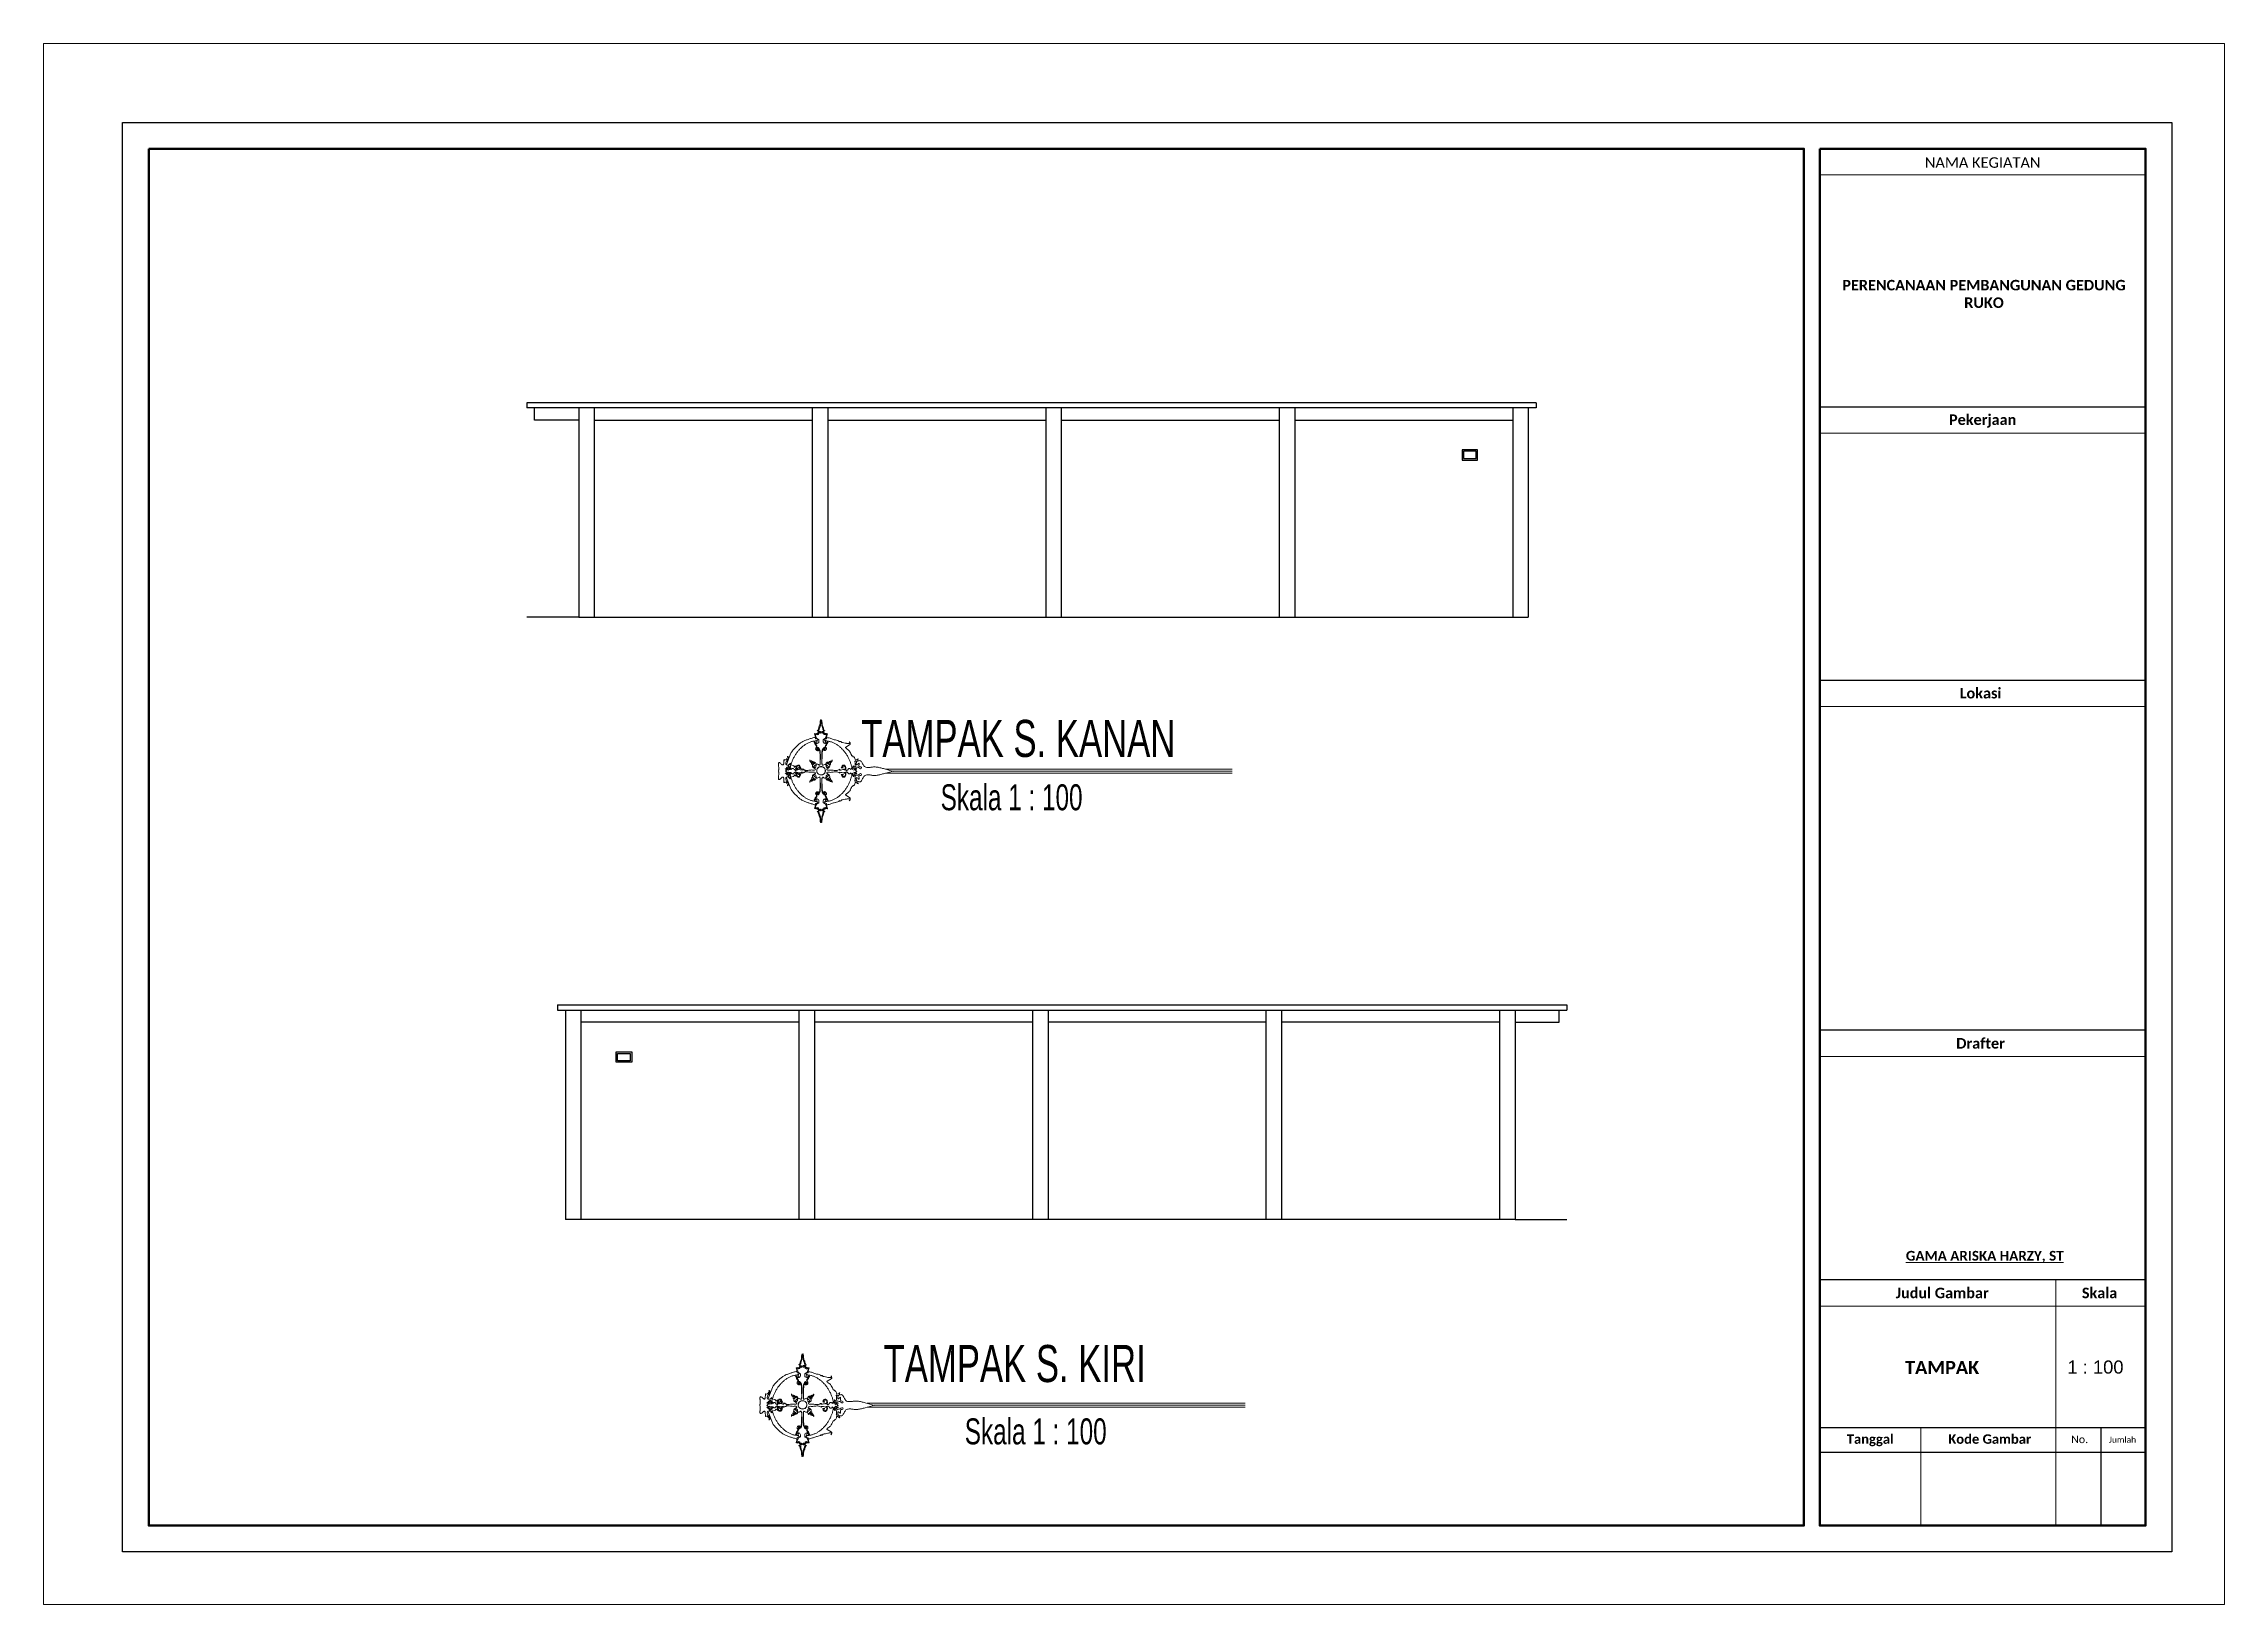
# Model space of a CAD drawing. Header units: centimetres. Extents: x 134057 to 145613, y 5028 to 39996.
# Drawn here: x 134078 to 138281, y 5028 to 8036 of the extents above; entities that cross this region are included whole.
import ezdxf

# ---------------------------------------------------------------- set-up
doc = ezdxf.new("R2010")
doc.units = ezdxf.units.CM
for name, color, linetype, lineweight in [('a. line t', 7, 'Continuous', 50), ('Kertas', 252, 'Continuous', 20), ('Legenda', 252, 'Continuous', 20), ('TEXT', 3, 'Continuous', 20)]:
    doc.layers.add(name, color=color, linetype=linetype, lineweight=lineweight)
doc.layers.add('dinding', color=151, linetype='Continuous')
doc.styles.add('ROMANS', font='ROMANS.SHX', dxfattribs={"width": 0.7})
doc.styles.get("Standard").update_dxf_attribs({"font": 'arial.ttf'})

msp = doc.modelspace()

# ---------------------------------------------------------------- texts
at = {"layer": 'a. line t', "color": 2}
msp.add_text('1 : 100', height=25.3159, dxfattribs=at).set_placement((137978.317, 5472.724))
at = {"layer": 'a. line t', "color": 2, "lineweight": 20, "attachment_point": 5}
for s, insert, char_height, width in [('{\\fCandara|b0|i0|c0|p34;NAMA KEGIATAN}', (137814.967, 7806.34), 20.25271, 627.8339), ('{\\fCandara|b1|i0|c0|p34;PERENCANAAN PEMBANGUNAN GEDUNG RUKO}', (137817.54, 7553.197), 20.25271, 548.98167), ('{\\fCandara|b1|i0|c0|p34;Pekerjaan}', (137814.967, 7308.284), 20.25271, 627.8339), ('{\\fCandara|b1|i0|c0|p34;Lokasi}', (137810.938, 6783.815), 20.25271, 627.8339), ('{\\fCandara|b1|i0|c0|p34;Drafter}', (137810.938, 6109.087), 20.25271, 627.8339), ('{\\fCandara|b1|i0|c0|p34;\\LGAMA ARISKA HARZY, ST}', (137818.996, 5697.844), 18.80381, 705.34426), ('{\\fCandara|b1|i0|c0|p34;Judul Gambar}', (137737.013, 5628.074), 20.25271, 415.18048), ('{\\fCandara|b1|i0|c0|p34;Skala}', (138040.29, 5628.074), 20.25271, 212.65342)]:
    msp.add_mtext(s, dxfattribs=dict(at, insert=insert, char_height=char_height, width=width))
at = {"layer": 'a. line t', "color": 2, "lineweight": 15, "insert": (137736.824, 5484.554), "char_height": 25.31588, "width": 568.67509, "attachment_point": 5}
msp.add_mtext('{\\fCandara|b1|i0|c0|p34;TAMPAK }', dxfattribs=at)
at = {"layer": 'a. line t', "color": 2, "attachment_point": 1}
for s, insert, char_height, width in [('{\\fCandara|b1|i0|c0|p34;Tanggal}', (137553.096, 5355.757), 18.22744, 318.90516), ('{\\fCandara|b1|i0|c0|p34;Kode Gambar}', (137748.728, 5355.757), 18.22744, 318.90516), ('{\\fCandara|b0|i0|c0|p34;No.}', (137985.681, 5353.394), 14.58195, 30.96718), ('{\\fCandara|b0|i0|c0|p34;Jumlah}', (138058.358, 5351.147), 11.66556, 55.42201)]:
    msp.add_mtext(s, dxfattribs=dict(at, insert=insert, char_height=char_height, width=width))
at = {"layer": 'TEXT', "color": 2, "linetype": 'Continuous', "lineweight": 9, "width": 23529.60895, "attachment_point": 1, "style": 'ROMANS'}
for s, insert, char_height in [('\\pt5.64971;{\\fCastellar|b0|i0|c0|p18;TAMPAK S. KANAN}', (135653.895, 6732.442), 71.39782), ('\\pt3.96;{\\fColonna MT|b0|i0|c0|p82;Skala 1 : 100}', (135806.951, 6608.313), 50.04503), ('\\pt5.64971;{\\fCastellar|b0|i0|c0|p18;TAMPAK S. KIRI}', (135697.071, 5527.873), 71.39782), ('\\pt3.96;{\\fColonna MT|b0|i0|c0|p82;Skala 1 : 100}', (135853.431, 5386.469), 50.04503)]:
    msp.add_mtext(s, dxfattribs=dict(at, insert=insert, char_height=char_height))

# ---------------------------------------------------------------- linework, layer by layer
at = {"layer": 'dinding'}
for p, q in [((136954.456, 7343.705), (135009.456, 7343.705)), ((135009.456, 7343.705), (135009.456, 7333.705)), ((136954.456, 7333.705), (135009.456, 7333.705)), ((135024.456, 7310.294), (135024.456, 7333.705)), ((135109.456, 7333.705), (135109.456, 6930.294)), ((135139.456, 7333.705), (135139.456, 6930.294)), ((135559.456, 7333.705), (135559.456, 6930.294)), ((135589.456, 7333.705), (135589.456, 6930.294)), ((136009.456, 7333.705), (136009.456, 6930.294)), ((136039.456, 7333.705), (136039.456, 6930.294)), ((136459.456, 7333.705), (136459.456, 6930.294)), ((136489.456, 7333.705), (136489.456, 6930.294)), ((136909.456, 7333.705), (136909.456, 6930.294)), ((136939.456, 7333.705), (136939.456, 6930.294)), ((136954.456, 7343.705), (136954.456, 7333.705)), ((135109.456, 7310.294), (135024.456, 7310.294)), ((135139.456, 7310.294), (135559.456, 7310.294)), ((135589.456, 7310.294), (136009.456, 7310.294)), ((136039.456, 7310.294), (136459.456, 7310.294)), ((136489.456, 7310.294), (136909.456, 7310.294)), ((135109.456, 6930.294), (135009.456, 6930.294)), ((135109.456, 6930.294), (136939.456, 6930.294)), ((135068.89, 6183.414), (137013.89, 6183.414)), ((135068.89, 6183.414), (135068.89, 6173.414)), ((137013.89, 6183.414), (137013.89, 6173.414)), ((135068.89, 6173.414), (137013.89, 6173.414)), ((135083.89, 6173.414), (135083.89, 5770.003)), ((135113.89, 6173.414), (135113.89, 5770.003)), ((135533.89, 6150.003), (135113.89, 6150.003)), ((135533.89, 6173.414), (135533.89, 5770.003)), ((135563.89, 6173.414), (135563.89, 5770.003)), ((135983.89, 6150.003), (135563.89, 6150.003)), ((135983.89, 6173.414), (135983.89, 5770.003)), ((136013.89, 6173.414), (136013.89, 5770.003)), ((136433.89, 6150.003), (136013.89, 6150.003)), ((136433.89, 6173.414), (136433.89, 5770.003)), ((136463.89, 6173.414), (136463.89, 5770.003)), ((136883.89, 6150.003), (136463.89, 6150.003)), ((136883.89, 6173.414), (136883.89, 5770.003)), ((136913.89, 6173.414), (136913.89, 5770.003)), ((136913.89, 6150.003), (136998.89, 6150.003)), ((136998.89, 6150.003), (136998.89, 6173.414)), ((136913.89, 5770.003), (135083.89, 5770.003)), ((136913.89, 5770.003), (137013.89, 5770.003))]:
    msp.add_line(p, q, dxfattribs=at)
for points in [[(136811.802, 7252.96), (136811.802, 7232.96), (136841.802, 7232.96), (136841.802, 7252.96)], [(136814.802, 7249.96), (136814.802, 7235.96), (136838.802, 7235.96), (136838.802, 7249.96)], [(135211.543, 6092.67), (135211.543, 6072.67), (135181.543, 6072.67), (135181.543, 6092.67)], [(135208.543, 6089.67), (135208.543, 6075.67), (135184.543, 6075.67), (135184.543, 6089.67)]]:
    msp.add_lwpolyline(points, close=True, dxfattribs=at)
at = {"layer": 'Kertas'}
msp.add_lwpolyline([(134078.342, 8035.593), (138280.779, 8035.593), (138280.779, 5028.066), (134078.342, 5028.066)], close=True, dxfattribs=at)
at = {"layer": 'Legenda', "color": 1, "lineweight": 20}
for p, q in [((138128.883, 7782.434), (137501.05, 7782.434)), ((138128.883, 7284.682), (137501.05, 7284.682)), ((138129.432, 6757.943), (137501.599, 6757.943)), ((138129.432, 6083.963), (137501.599, 6083.963)), ((137955.99, 5653.39), (137955.99, 5179.961)), ((137501.05, 5602.758), (138128.883, 5602.758)), ((137695.722, 5368.411), (137695.722, 5179.961))]:
    msp.add_line(p, q, dxfattribs=at)
at = {"layer": 'Legenda', "color": 1, "lineweight": 30}
for p, q in [((138128.883, 7335.313), (137501.05, 7335.313)), ((138129.432, 6808.575), (137501.599, 6808.575)), ((138129.432, 6134.595), (137501.599, 6134.595)), ((138128.883, 5653.39), (137501.05, 5653.39)), ((138128.883, 5368.411), (137501.05, 5368.411)), ((138042.437, 5368.411), (138042.437, 5179.961)), ((138128.883, 5320.566), (137501.05, 5320.566))]:
    msp.add_line(p, q, dxfattribs=at)
at = {"layer": 'Legenda', "color": 5, "lineweight": 30}
msp.add_lwpolyline([(134230.237, 7883.698), (138179.515, 7883.698), (138179.515, 5129.329), (134230.237, 5129.329)], close=True, dxfattribs=at)
at = {"layer": 'Legenda', "color": 1, "lineweight": 50}
for points in [[(134280.869, 7833.066), (137470.671, 7833.066), (137470.671, 5179.961), (134280.869, 5179.961)], [(137501.05, 7833.066), (138128.883, 7833.066), (138128.883, 5179.961), (137501.05, 5179.961)]]:
    msp.add_lwpolyline(points, close=True, dxfattribs=at)
at = {"layer": 'TEXT', "color": 2, "linetype": 'Continuous', "lineweight": 9}
for p, q in [((135574.584, 6725.265), (135574.372, 6723.387)), ((135574.584, 6725.265), (135574.372, 6723.387)), ((135574.603, 6726.346), (135574.584, 6725.265)), ((135574.603, 6726.346), (135574.584, 6725.265)), ((135574.663, 6727.681), (135574.603, 6726.346)), ((135574.663, 6727.681), (135574.603, 6726.346)), ((135574.772, 6729.11), (135574.663, 6727.681)), ((135574.772, 6729.11), (135574.663, 6727.681)), ((135574.936, 6730.478), (135574.772, 6729.11)), ((135574.936, 6730.478), (135574.772, 6729.11)), ((135575.162, 6731.624), (135574.936, 6730.478)), ((135575.162, 6731.624), (135574.936, 6730.478)), ((135575.455, 6732.39), (135575.162, 6731.624)), ((135575.455, 6732.39), (135575.162, 6731.624)), ((135575.356, 6723.305), (135575.479, 6725.178)), ((135575.356, 6723.305), (135575.479, 6725.178)), ((135575.824, 6732.619), (135575.455, 6732.39)), ((135575.824, 6732.619), (135575.455, 6732.39)), ((135575.479, 6725.178), (135575.602, 6727.043)), ((135575.479, 6725.178), (135575.602, 6727.043)), ((135575.602, 6727.043), (135575.823, 6728.882)), ((135575.602, 6727.043), (135575.823, 6728.882)), ((135575.823, 6728.882), (135576.238, 6730.68)), ((135575.823, 6728.882), (135576.238, 6730.68)), ((135576.273, 6732.152), (135575.824, 6732.619)), ((135576.273, 6732.152), (135575.824, 6732.619)), ((135576.238, 6730.68), (135576.775, 6732.002)), ((135576.238, 6730.68), (135576.775, 6732.002)), ((135576.81, 6730.83), (135576.273, 6732.152)), ((135576.81, 6730.83), (135576.273, 6732.152)), ((135576.775, 6732.002), (135577.225, 6732.469)), ((135576.775, 6732.002), (135577.225, 6732.469)), ((135577.225, 6729.032), (135576.81, 6730.83)), ((135577.225, 6729.032), (135576.81, 6730.83)), ((135577.225, 6732.469), (135577.593, 6732.241)), ((135577.225, 6732.469), (135577.593, 6732.241)), ((135577.446, 6727.192), (135577.225, 6729.032)), ((135577.446, 6727.192), (135577.225, 6729.032)), ((135577.569, 6725.328), (135577.446, 6727.192)), ((135577.569, 6725.328), (135577.446, 6727.192)), ((135577.692, 6723.454), (135577.569, 6725.328)), ((135577.692, 6723.454), (135577.569, 6725.328)), ((135577.593, 6732.241), (135577.886, 6731.474)), ((135577.593, 6732.241), (135577.886, 6731.474)), ((135577.886, 6731.474), (135578.112, 6730.328)), ((135577.886, 6731.474), (135578.112, 6730.328)), ((135578.112, 6730.328), (135578.276, 6728.961)), ((135578.112, 6730.328), (135578.276, 6728.961)), ((135578.276, 6728.961), (135578.385, 6727.531)), ((135578.276, 6728.961), (135578.385, 6727.531)), ((135578.385, 6727.531), (135578.445, 6726.196)), ((135578.385, 6727.531), (135578.445, 6726.196)), ((135578.445, 6726.196), (135578.464, 6725.116)), ((135578.445, 6726.196), (135578.464, 6725.116)), ((135578.464, 6725.116), (135578.676, 6723.237)), ((135578.464, 6725.116), (135578.676, 6723.237)), ((135530.964, 6682.879), (135529.814, 6681.768)), ((135532.041, 6683.939), (135530.964, 6682.879)), ((135533.223, 6685.065), (135532.041, 6683.939)), ((135534.447, 6686.122), (135533.223, 6685.065)), ((135535.709, 6687.115), (135534.447, 6686.122)), ((135537.007, 6688.047), (135535.709, 6687.115)), ((135538.339, 6688.922), (135537.007, 6688.047)), ((135539.703, 6689.744), (135538.339, 6688.922)), ((135541.096, 6690.516), (135539.703, 6689.744)), ((135542.515, 6691.242), (135541.096, 6690.516)), ((135541.403, 6681.494), (135542.568, 6682.414)), ((135541.403, 6681.494), (135542.568, 6682.414)), ((135543.959, 6691.926), (135542.515, 6691.242)), ((135542.568, 6682.414), (135543.753, 6683.299)), ((135542.568, 6682.414), (135543.753, 6683.299)), ((135543.753, 6683.299), (135544.958, 6684.15)), ((135543.753, 6683.299), (135544.958, 6684.15)), ((135545.425, 6692.572), (135543.959, 6691.926)), ((135544.958, 6684.15), (135546.182, 6684.965)), ((135544.958, 6684.15), (135546.182, 6684.965)), ((135546.911, 6693.184), (135545.425, 6692.572)), ((135546.182, 6684.965), (135547.426, 6685.743)), ((135546.182, 6684.965), (135547.426, 6685.743)), ((135548.415, 6693.765), (135546.911, 6693.184)), ((135547.426, 6685.743), (135548.689, 6686.482)), ((135547.426, 6685.743), (135548.689, 6686.482)), ((135549.933, 6694.319), (135548.415, 6693.765)), ((135548.689, 6686.482), (135549.971, 6687.182)), ((135548.689, 6686.482), (135549.971, 6687.182)), ((135551.464, 6694.849), (135549.933, 6694.319)), ((135549.971, 6687.182), (135551.271, 6687.841)), ((135549.971, 6687.182), (135551.271, 6687.841)), ((135551.271, 6687.841), (135552.588, 6688.458)), ((135551.271, 6687.841), (135552.588, 6688.458)), ((135553.006, 6695.36), (135551.464, 6694.849)), ((135552.588, 6688.458), (135553.924, 6689.032)), ((135552.588, 6688.458), (135553.924, 6689.032)), ((135554.555, 6695.856), (135553.006, 6695.36)), ((135553.924, 6689.032), (135555.276, 6689.563)), ((135553.924, 6689.032), (135555.276, 6689.563)), ((135556.11, 6696.339), (135554.555, 6695.856)), ((135555.276, 6689.563), (135556.645, 6690.048)), ((135555.276, 6689.563), (135556.645, 6690.048)), ((135557.669, 6696.815), (135556.11, 6696.339)), ((135556.645, 6690.048), (135558.03, 6690.487)), ((135556.645, 6690.048), (135558.03, 6690.487)), ((135559.228, 6697.286), (135557.669, 6696.815)), ((135558.03, 6690.487), (135559.432, 6690.878)), ((135558.03, 6690.487), (135559.432, 6690.878)), ((135560.786, 6697.756), (135559.228, 6697.286)), ((135559.432, 6690.878), (135560.848, 6691.221)), ((135559.432, 6690.878), (135560.848, 6691.221)), ((135562.34, 6698.23), (135560.786, 6697.756)), ((135560.848, 6691.221), (135562.28, 6691.515)), ((135560.848, 6691.221), (135562.28, 6691.515)), ((135562.28, 6691.515), (135563.727, 6691.757)), ((135562.28, 6691.515), (135563.727, 6691.757)), ((135563.888, 6698.71), (135562.34, 6698.23)), ((135563.554, 6689.882), (135563.15, 6689.914)), ((135563.15, 6689.914), (135563.296, 6689.335)), ((135563.554, 6689.882), (135563.15, 6689.914)), ((135563.15, 6689.914), (135563.296, 6689.335)), ((135563.296, 6689.335), (135564.257, 6687.777)), ((135563.296, 6689.335), (135564.257, 6687.777)), ((135564.347, 6689.447), (135563.554, 6689.882)), ((135564.347, 6689.447), (135563.554, 6689.882)), ((135563.727, 6691.757), (135565.189, 6691.948)), ((135563.727, 6691.757), (135565.189, 6691.948)), ((135565.427, 6699.201), (135563.888, 6698.71)), ((135564.556, 6706.046), (135563.997, 6705.375)), ((135564.556, 6706.046), (135563.997, 6705.375)), ((135563.997, 6705.375), (135564.25, 6704.916)), ((135563.997, 6705.375), (135564.25, 6704.916)), ((135564.25, 6704.916), (135564.725, 6703.865)), ((135564.25, 6704.916), (135564.725, 6703.865)), ((135564.257, 6687.777), (135565.375, 6686.411)), ((135564.257, 6687.777), (135565.375, 6686.411)), ((135565.363, 6688.818), (135564.347, 6689.447)), ((135565.363, 6688.818), (135564.347, 6689.447)), ((135565.999, 6705.869), (135564.556, 6706.046)), ((135565.999, 6705.869), (135564.556, 6706.046)), ((135564.616, 6688.071), (135564.732, 6689.619)), ((135564.616, 6688.071), (135564.732, 6689.619)), ((135564.714, 6686.34), (135564.616, 6688.071)), ((135564.714, 6686.34), (135564.616, 6688.071)), ((135565.11, 6685.052), (135564.714, 6686.34)), ((135565.11, 6685.052), (135564.714, 6686.34)), ((135564.725, 6703.865), (135565.303, 6701.398)), ((135564.725, 6703.865), (135565.303, 6701.398)), ((135564.732, 6689.619), (135564.977, 6690.358)), ((135564.732, 6689.619), (135564.977, 6690.358)), ((135564.977, 6690.358), (135565.268, 6689.662)), ((135564.977, 6690.358), (135565.268, 6689.662)), ((135566.324, 6683.482), (135565.11, 6685.052)), ((135566.324, 6683.482), (135565.11, 6685.052)), ((135565.189, 6691.948), (135566.664, 6692.085)), ((135565.189, 6691.948), (135566.664, 6692.085)), ((135565.268, 6689.662), (135565.843, 6688.138)), ((135565.268, 6689.662), (135565.843, 6688.138)), ((135565.303, 6701.398), (135565.793, 6698.544)), ((135565.303, 6701.398), (135565.793, 6698.544)), ((135566.439, 6688.205), (135565.363, 6688.818)), ((135566.439, 6688.205), (135565.363, 6688.818)), ((135565.375, 6686.411), (135566.513, 6685.191)), ((135565.375, 6686.411), (135566.513, 6685.191)), ((135565.768, 6704.305), (135566.306, 6705.765)), ((135565.768, 6704.305), (135566.306, 6705.765)), ((135565.856, 6702.441), (135565.768, 6704.305)), ((135565.856, 6702.441), (135565.768, 6704.305)), ((135565.793, 6698.544), (135565.999, 6696.33)), ((135565.793, 6698.544), (135565.999, 6696.33)), ((135565.843, 6688.138), (135566.764, 6687.213)), ((135565.843, 6688.138), (135566.764, 6687.213)), ((135566.386, 6700.637), (135565.856, 6702.441)), ((135566.386, 6700.637), (135565.856, 6702.441)), ((135567.3, 6704.821), (135565.999, 6705.869)), ((135567.3, 6704.821), (135565.999, 6705.869)), ((135565.999, 6696.33), (135566.711, 6696.23)), ((135565.999, 6696.33), (135566.711, 6696.23)), ((135566.306, 6705.765), (135567.653, 6706.356)), ((135566.306, 6705.765), (135567.653, 6706.356)), ((135567.435, 6682.031), (135566.324, 6683.482)), ((135567.435, 6682.031), (135566.324, 6683.482)), ((135567.176, 6699.36), (135566.386, 6700.637)), ((135567.176, 6699.36), (135566.386, 6700.637)), ((135567.41, 6687.815), (135566.439, 6688.205)), ((135567.41, 6687.815), (135566.439, 6688.205)), ((135566.513, 6685.191), (135567.529, 6684.069)), ((135566.513, 6685.191), (135567.529, 6684.069)), ((135566.664, 6692.085), (135568.153, 6692.169)), ((135566.664, 6692.085), (135568.153, 6692.169)), ((135566.711, 6696.23), (135568.095, 6696.377)), ((135566.711, 6696.23), (135568.095, 6696.377)), ((135566.764, 6687.213), (135567.901, 6686.817)), ((135566.764, 6687.213), (135567.901, 6686.817)), ((135567.883, 6697.994), (135567.176, 6699.36)), ((135567.883, 6697.994), (135567.176, 6699.36)), ((135568.884, 6703.632), (135567.3, 6704.821)), ((135568.884, 6703.632), (135567.3, 6704.821)), ((135568.113, 6687.857), (135567.41, 6687.815)), ((135568.113, 6687.857), (135567.41, 6687.815)), ((135567.859, 6680.58), (135567.435, 6682.031)), ((135567.859, 6680.58), (135567.435, 6682.031)), ((135567.529, 6684.069), (135568.285, 6682.999)), ((135567.529, 6684.069), (135568.285, 6682.999)), ((135567.653, 6706.356), (135568.799, 6705.907)), ((135567.653, 6706.356), (135568.799, 6705.907)), ((135567.954, 6696.911), (135567.883, 6697.994)), ((135567.954, 6696.911), (135567.883, 6697.994)), ((135567.901, 6686.817), (135569.124, 6686.88)), ((135567.901, 6686.817), (135569.124, 6686.88)), ((135569.084, 6695.863), (135567.954, 6696.911)), ((135569.084, 6695.863), (135567.954, 6696.911)), ((135568.702, 6693.469), (135568.054, 6692.827)), ((135568.702, 6693.469), (135568.054, 6692.827)), ((135568.054, 6692.827), (135568.183, 6691.09)), ((135568.054, 6692.827), (135568.183, 6691.09)), ((135568.095, 6696.377), (135569.02, 6696.489)), ((135568.095, 6696.377), (135569.02, 6696.489)), ((135568.384, 6688.54), (135568.113, 6687.857)), ((135568.384, 6688.54), (135568.113, 6687.857)), ((135568.153, 6692.169), (135569.655, 6692.197)), ((135568.153, 6692.169), (135569.655, 6692.197)), ((135568.183, 6691.09), (135568.384, 6688.54)), ((135568.183, 6691.09), (135568.384, 6688.54)), ((135568.285, 6682.999), (135568.639, 6681.935)), ((135568.285, 6682.999), (135568.639, 6681.935)), ((135568.639, 6681.935), (135568.454, 6680.83)), ((135568.639, 6681.935), (135568.454, 6680.83)), ((135570.303, 6694.252), (135568.702, 6693.469)), ((135570.303, 6694.252), (135568.702, 6693.469)), ((135568.799, 6705.907), (135569.876, 6704.977)), ((135568.799, 6705.907), (135569.876, 6704.977)), ((135569.655, 6704.28), (135568.884, 6703.632)), ((135569.655, 6704.28), (135568.884, 6703.632)), ((135569.02, 6696.489), (135570.28, 6695.706)), ((135569.02, 6696.489), (135570.28, 6695.706)), ((135570.589, 6695.219), (135569.084, 6695.863)), ((135570.589, 6695.219), (135569.084, 6695.863)), ((135569.124, 6686.88), (135570.302, 6687.33)), ((135569.124, 6686.88), (135570.302, 6687.33)), ((135569.984, 6711.846), (135569.218, 6711.857)), ((135569.218, 6711.857), (135569.338, 6711.434)), ((135569.984, 6711.846), (135569.218, 6711.857)), ((135569.218, 6711.857), (135569.338, 6711.434)), ((135569.338, 6711.434), (135570.662, 6710.686)), ((135569.338, 6711.434), (135570.662, 6710.686)), ((135569.72, 6705.557), (135569.655, 6704.28)), ((135569.72, 6705.557), (135569.655, 6704.28)), ((135569.962, 6706.976), (135569.72, 6705.557)), ((135569.962, 6706.976), (135569.72, 6705.557)), ((135569.876, 6704.977), (135570.778, 6704.192)), ((135569.876, 6704.977), (135570.778, 6704.192)), ((135570.45, 6708.254), (135569.962, 6706.976)), ((135570.45, 6708.254), (135569.962, 6706.976)), ((135571.032, 6711.766), (135569.984, 6711.846)), ((135571.032, 6711.766), (135569.984, 6711.846)), ((135570.28, 6695.706), (135570.303, 6694.252)), ((135570.28, 6695.706), (135570.303, 6694.252)), ((135570.302, 6687.33), (135571.305, 6688.097)), ((135570.302, 6687.33), (135571.305, 6688.097)), ((135571.528, 6707.981), (135570.45, 6708.254)), ((135571.528, 6707.981), (135570.45, 6708.254)), ((135571.534, 6694.844), (135570.589, 6695.219)), ((135571.534, 6694.844), (135570.589, 6695.219)), ((135570.662, 6710.686), (135572.305, 6710.115)), ((135570.662, 6710.686), (135572.305, 6710.115)), ((135570.778, 6704.192), (135571.398, 6704.178)), ((135570.778, 6704.192), (135571.398, 6704.178)), ((135570.78, 6710.76), (135571.171, 6711.383)), ((135570.78, 6710.76), (135571.171, 6711.383)), ((135571.051, 6710.331), (135570.78, 6710.76)), ((135571.051, 6710.331), (135570.78, 6710.76)), ((135570.998, 6714.678), (135570.963, 6714.019)), ((135570.998, 6714.678), (135570.963, 6714.019)), ((135570.963, 6714.019), (135571.563, 6712.865)), ((135570.963, 6714.019), (135571.563, 6712.865)), ((135572.517, 6713.501), (135570.998, 6714.678)), ((135572.517, 6713.501), (135570.998, 6714.678)), ((135571.759, 6711.983), (135571.032, 6711.766)), ((135571.759, 6711.983), (135571.032, 6711.766)), ((135572.423, 6710.171), (135571.051, 6710.331)), ((135572.423, 6710.171), (135571.051, 6710.331)), ((135571.171, 6711.383), (135571.787, 6712.126)), ((135571.171, 6711.383), (135571.787, 6712.126)), ((135571.305, 6688.097), (135572.002, 6689.11)), ((135571.305, 6688.097), (135572.002, 6689.11)), ((135571.398, 6704.178), (135571.628, 6705.561)), ((135571.398, 6704.178), (135571.628, 6705.561)), ((135573.113, 6707.857), (135571.528, 6707.981)), ((135573.113, 6707.857), (135571.528, 6707.981)), ((135572.045, 6694.452), (135571.534, 6694.844)), ((135572.045, 6694.452), (135571.534, 6694.844)), ((135571.563, 6712.865), (135571.759, 6711.983)), ((135571.563, 6712.865), (135571.759, 6711.983)), ((135571.628, 6705.561), (135571.666, 6707.375)), ((135571.628, 6705.561), (135571.666, 6707.375)), ((135571.666, 6707.375), (135571.779, 6708.478)), ((135571.666, 6707.375), (135571.779, 6708.478)), ((135571.934, 6717.022), (135571.722, 6715.408)), ((135571.934, 6717.022), (135571.722, 6715.408)), ((135571.722, 6715.408), (135572.246, 6713.748)), ((135571.722, 6715.408), (135572.246, 6713.748)), ((135571.779, 6708.478), (135571.96, 6708.995)), ((135571.779, 6708.478), (135571.96, 6708.995)), ((135571.787, 6712.126), (135572.191, 6712.913)), ((135571.787, 6712.126), (135572.191, 6712.913)), ((135571.816, 6714.081), (135572.075, 6714.317)), ((135571.816, 6714.081), (135572.075, 6714.317)), ((135571.946, 6713.669), (135571.816, 6714.081)), ((135571.946, 6713.669), (135571.816, 6714.081)), ((135572.464, 6718.565), (135571.934, 6717.022)), ((135572.464, 6718.565), (135571.934, 6717.022)), ((135572.191, 6712.913), (135571.946, 6713.669)), ((135572.191, 6712.913), (135571.946, 6713.669)), ((135571.96, 6708.995), (135572.205, 6709.051)), ((135571.96, 6708.995), (135572.205, 6709.051)), ((135572.002, 6689.11), (135572.264, 6690.298)), ((135572.002, 6689.11), (135572.264, 6690.298)), ((135572.252, 6693.755), (135572.045, 6694.452)), ((135572.252, 6693.755), (135572.045, 6694.452)), ((135572.075, 6714.317), (135572.264, 6714.305)), ((135572.075, 6714.317), (135572.264, 6714.305)), ((135572.205, 6709.051), (135572.509, 6708.77)), ((135572.205, 6709.051), (135572.509, 6708.77)), ((135572.246, 6713.748), (135572.947, 6712.935)), ((135572.246, 6713.748), (135572.947, 6712.935)), ((135572.282, 6692.466), (135572.252, 6693.755)), ((135572.282, 6692.466), (135572.252, 6693.755)), ((135572.264, 6714.305), (135572.36, 6713.228)), ((135572.264, 6714.305), (135572.36, 6713.228)), ((135572.264, 6690.298), (135572.282, 6692.466)), ((135572.264, 6690.298), (135572.282, 6692.466)), ((135572.305, 6710.115), (135573.63, 6709.367)), ((135572.305, 6710.115), (135573.63, 6709.367)), ((135572.36, 6713.228), (135572.611, 6713.374)), ((135572.36, 6713.228), (135572.611, 6713.374)), ((135574.507, 6709.771), (135572.423, 6710.171)), ((135574.507, 6709.771), (135572.423, 6710.171)), ((135573.153, 6720.098), (135572.464, 6718.565)), ((135573.153, 6720.098), (135572.464, 6718.565)), ((135572.509, 6708.77), (135572.866, 6708.276)), ((135572.509, 6708.77), (135572.866, 6708.276)), ((135572.947, 6712.935), (135572.517, 6713.501)), ((135572.947, 6712.935), (135572.517, 6713.501)), ((135572.611, 6713.374), (135572.959, 6714.325)), ((135572.611, 6713.374), (135572.959, 6714.325)), ((135572.866, 6708.276), (135573.273, 6707.695)), ((135572.866, 6708.276), (135573.273, 6707.695)), ((135572.959, 6714.325), (135573.347, 6715.659)), ((135572.959, 6714.325), (135573.347, 6715.659)), ((135574.162, 6708.209), (135573.113, 6707.857)), ((135574.162, 6708.209), (135573.113, 6707.857)), ((135573.842, 6721.685), (135573.153, 6720.098)), ((135573.842, 6721.685), (135573.153, 6720.098)), ((135573.273, 6707.695), (135573.722, 6707.152)), ((135573.273, 6707.695), (135573.722, 6707.152)), ((135573.347, 6715.659), (135573.717, 6716.958)), ((135573.347, 6715.659), (135573.717, 6716.958)), ((135573.63, 6709.367), (135574.162, 6708.209)), ((135573.63, 6709.367), (135574.162, 6708.209)), ((135573.717, 6716.958), (135574.013, 6717.802)), ((135573.717, 6716.958), (135574.013, 6717.802)), ((135573.722, 6707.152), (135574.211, 6706.77)), ((135573.722, 6707.152), (135574.211, 6706.77)), ((135574.372, 6723.387), (135573.842, 6721.685)), ((135574.372, 6723.387), (135573.842, 6721.685)), ((135574.013, 6717.802), (135574.72, 6719.6)), ((135574.013, 6717.802), (135574.72, 6719.6)), ((135574.211, 6706.77), (135574.733, 6706.675)), ((135574.211, 6706.77), (135574.733, 6706.675)), ((135575.85, 6708.664), (135574.507, 6709.771)), ((135575.85, 6708.664), (135574.507, 6709.771)), ((135574.72, 6719.6), (135575.135, 6721.44)), ((135574.72, 6719.6), (135575.135, 6721.44)), ((135574.733, 6706.675), (135575.284, 6706.992)), ((135574.733, 6706.675), (135575.284, 6706.992)), ((135575.135, 6721.44), (135575.356, 6723.305)), ((135575.135, 6721.44), (135575.356, 6723.305)), ((135575.284, 6706.992), (135575.85, 6708.664)), ((135575.284, 6706.992), (135575.85, 6708.664)), ((135577.198, 6708.814), (135578.541, 6709.921)), ((135577.198, 6708.814), (135578.541, 6709.921)), ((135577.764, 6707.141), (135577.198, 6708.814)), ((135577.764, 6707.141), (135577.198, 6708.814)), ((135577.913, 6721.59), (135577.692, 6723.454)), ((135577.913, 6721.59), (135577.692, 6723.454)), ((135578.315, 6706.825), (135577.764, 6707.141)), ((135578.315, 6706.825), (135577.764, 6707.141)), ((135578.328, 6719.75), (135577.913, 6721.59)), ((135578.328, 6719.75), (135577.913, 6721.59)), ((135578.837, 6706.92), (135578.315, 6706.825)), ((135578.837, 6706.92), (135578.315, 6706.825)), ((135579.036, 6717.952), (135578.328, 6719.75)), ((135579.036, 6717.952), (135578.328, 6719.75)), ((135578.541, 6709.921), (135580.625, 6710.321)), ((135578.541, 6709.921), (135580.625, 6710.321)), ((135578.676, 6723.237), (135579.206, 6721.536)), ((135578.676, 6723.237), (135579.206, 6721.536)), ((135579.326, 6707.301), (135578.837, 6706.92)), ((135579.326, 6707.301), (135578.837, 6706.92)), ((135579.418, 6709.217), (135578.886, 6708.06)), ((135579.418, 6709.217), (135578.886, 6708.06)), ((135578.886, 6708.06), (135579.935, 6707.707)), ((135578.886, 6708.06), (135579.935, 6707.707)), ((135579.331, 6717.108), (135579.036, 6717.952)), ((135579.331, 6717.108), (135579.036, 6717.952)), ((135579.206, 6721.536), (135579.895, 6719.949)), ((135579.206, 6721.536), (135579.895, 6719.949)), ((135579.776, 6707.845), (135579.326, 6707.301)), ((135579.776, 6707.845), (135579.326, 6707.301)), ((135579.701, 6715.809), (135579.331, 6717.108)), ((135579.701, 6715.809), (135579.331, 6717.108)), ((135580.743, 6709.965), (135579.418, 6709.217)), ((135580.743, 6709.965), (135579.418, 6709.217)), ((135580.089, 6714.474), (135579.701, 6715.809)), ((135580.089, 6714.474), (135579.701, 6715.809)), ((135580.182, 6708.426), (135579.776, 6707.845)), ((135580.182, 6708.426), (135579.776, 6707.845)), ((135579.895, 6719.949), (135580.584, 6718.415)), ((135579.895, 6719.949), (135580.584, 6718.415)), ((135579.935, 6707.707), (135581.52, 6707.831)), ((135579.935, 6707.707), (135581.52, 6707.831)), ((135580.437, 6713.524), (135580.089, 6714.474)), ((135580.437, 6713.524), (135580.089, 6714.474)), ((135580.802, 6713.598), (135580.101, 6712.786)), ((135580.802, 6713.598), (135580.101, 6712.786)), ((135580.101, 6712.786), (135580.531, 6713.351)), ((135580.101, 6712.786), (135580.531, 6713.351)), ((135580.539, 6708.919), (135580.182, 6708.426)), ((135580.539, 6708.919), (135580.182, 6708.426)), ((135580.688, 6713.378), (135580.437, 6713.524)), ((135580.688, 6713.378), (135580.437, 6713.524)), ((135580.531, 6713.351), (135582.05, 6714.529)), ((135580.531, 6713.351), (135582.05, 6714.529)), ((135580.843, 6709.201), (135580.539, 6708.919)), ((135580.843, 6709.201), (135580.539, 6708.919)), ((135580.584, 6718.415), (135581.114, 6716.872)), ((135580.584, 6718.415), (135581.114, 6716.872)), ((135580.625, 6710.321), (135581.997, 6710.481)), ((135580.625, 6710.321), (135581.997, 6710.481)), ((135580.784, 6714.455), (135580.688, 6713.378)), ((135580.784, 6714.455), (135580.688, 6713.378)), ((135582.386, 6710.536), (135580.743, 6709.965)), ((135582.386, 6710.536), (135580.743, 6709.965)), ((135580.766, 6692.616), (135580.796, 6693.904)), ((135580.766, 6692.616), (135580.796, 6693.904)), ((135580.784, 6690.448), (135580.766, 6692.616)), ((135580.784, 6690.448), (135580.766, 6692.616)), ((135580.973, 6714.466), (135580.784, 6714.455)), ((135580.973, 6714.466), (135580.784, 6714.455)), ((135581.046, 6689.26), (135580.784, 6690.448)), ((135581.046, 6689.26), (135580.784, 6690.448)), ((135580.796, 6693.904), (135581.003, 6694.601)), ((135580.796, 6693.904), (135581.003, 6694.601)), ((135581.326, 6715.259), (135580.802, 6713.598)), ((135581.326, 6715.259), (135580.802, 6713.598)), ((135581.088, 6709.145), (135580.843, 6709.201)), ((135581.088, 6709.145), (135580.843, 6709.201)), ((135580.857, 6713.063), (135581.102, 6713.819)), ((135580.857, 6713.063), (135581.102, 6713.819)), ((135581.261, 6712.276), (135580.857, 6713.063)), ((135581.261, 6712.276), (135580.857, 6713.063)), ((135581.232, 6714.231), (135580.973, 6714.466)), ((135581.232, 6714.231), (135580.973, 6714.466)), ((135581.003, 6694.601), (135581.515, 6694.994)), ((135581.003, 6694.601), (135581.515, 6694.994)), ((135581.743, 6688.247), (135581.046, 6689.26)), ((135581.743, 6688.247), (135581.046, 6689.26)), ((135581.269, 6708.628), (135581.088, 6709.145)), ((135581.269, 6708.628), (135581.088, 6709.145)), ((135581.102, 6713.819), (135581.232, 6714.231)), ((135581.102, 6713.819), (135581.232, 6714.231)), ((135581.114, 6716.872), (135581.326, 6715.259)), ((135581.114, 6716.872), (135581.326, 6715.259)), ((135581.877, 6711.533), (135581.261, 6712.276)), ((135581.877, 6711.533), (135581.261, 6712.276)), ((135581.382, 6707.525), (135581.269, 6708.628)), ((135581.382, 6707.525), (135581.269, 6708.628)), ((135581.485, 6712.715), (135581.289, 6711.834)), ((135581.485, 6712.715), (135581.289, 6711.834)), ((135581.289, 6711.834), (135582.016, 6711.616)), ((135581.289, 6711.834), (135582.016, 6711.616)), ((135581.42, 6705.71), (135581.382, 6707.525)), ((135581.42, 6705.71), (135581.382, 6707.525)), ((135581.65, 6704.328), (135581.42, 6705.71)), ((135581.65, 6704.328), (135581.42, 6705.71)), ((135582.085, 6713.869), (135581.485, 6712.715)), ((135582.085, 6713.869), (135581.485, 6712.715)), ((135581.515, 6694.994), (135582.459, 6695.368)), ((135581.515, 6694.994), (135582.459, 6695.368)), ((135581.52, 6707.831), (135582.598, 6708.104)), ((135581.52, 6707.831), (135582.598, 6708.104)), ((135582.27, 6704.342), (135581.65, 6704.328)), ((135582.27, 6704.342), (135581.65, 6704.328)), ((135582.746, 6687.48), (135581.743, 6688.247)), ((135582.746, 6687.48), (135581.743, 6688.247)), ((135582.268, 6710.91), (135581.877, 6711.533)), ((135582.268, 6710.91), (135581.877, 6711.533)), ((135581.997, 6710.481), (135582.268, 6710.91)), ((135581.997, 6710.481), (135582.268, 6710.91)), ((135582.016, 6711.616), (135583.065, 6711.696)), ((135582.016, 6711.616), (135583.065, 6711.696)), ((135582.05, 6714.529), (135582.085, 6713.869)), ((135582.05, 6714.529), (135582.085, 6713.869)), ((135583.172, 6705.127), (135582.27, 6704.342)), ((135583.172, 6705.127), (135582.27, 6704.342)), ((135583.711, 6711.284), (135582.386, 6710.536)), ((135583.711, 6711.284), (135582.386, 6710.536)), ((135582.459, 6695.368), (135583.964, 6696.012)), ((135582.459, 6695.368), (135583.964, 6696.012)), ((135582.598, 6708.104), (135583.086, 6706.827)), ((135582.598, 6708.104), (135583.086, 6706.827)), ((135582.769, 6695.556), (135582.745, 6694.102)), ((135582.769, 6695.556), (135582.745, 6694.102)), ((135582.745, 6694.102), (135584.347, 6693.319)), ((135582.745, 6694.102), (135584.347, 6693.319)), ((135583.924, 6687.03), (135582.746, 6687.48)), ((135583.924, 6687.03), (135582.746, 6687.48)), ((135584.029, 6696.34), (135582.769, 6695.556)), ((135584.029, 6696.34), (135582.769, 6695.556)), ((135583.065, 6711.696), (135583.83, 6711.708)), ((135583.065, 6711.696), (135583.83, 6711.708)), ((135583.086, 6706.827), (135583.328, 6705.408)), ((135583.086, 6706.827), (135583.328, 6705.408)), ((135584.249, 6706.056), (135583.172, 6705.127)), ((135584.249, 6706.056), (135583.172, 6705.127)), ((135583.328, 6705.408), (135583.393, 6704.13)), ((135583.328, 6705.408), (135583.393, 6704.13)), ((135583.393, 6704.13), (135584.164, 6703.482)), ((135583.393, 6704.13), (135584.164, 6703.482)), ((135584.895, 6692.019), (135583.393, 6692.047)), ((135584.895, 6692.019), (135583.393, 6692.047)), ((135583.83, 6711.708), (135583.711, 6711.284)), ((135583.83, 6711.708), (135583.711, 6711.284)), ((135585.147, 6686.967), (135583.924, 6687.03)), ((135585.147, 6686.967), (135583.924, 6687.03)), ((135583.964, 6696.012), (135585.095, 6697.06)), ((135583.964, 6696.012), (135585.095, 6697.06)), ((135584.953, 6696.228), (135584.029, 6696.34)), ((135584.953, 6696.228), (135584.029, 6696.34)), ((135584.164, 6703.482), (135585.748, 6704.672)), ((135584.164, 6703.482), (135585.748, 6704.672)), ((135585.395, 6706.505), (135584.249, 6706.056)), ((135585.395, 6706.505), (135584.249, 6706.056)), ((135584.347, 6693.319), (135584.994, 6692.677)), ((135584.347, 6693.319), (135584.994, 6692.677)), ((135584.764, 6682.849), (135584.409, 6681.785)), ((135584.764, 6682.849), (135584.409, 6681.785)), ((135584.865, 6690.94), (135584.665, 6688.39)), ((135584.865, 6690.94), (135584.665, 6688.39)), ((135584.665, 6688.39), (135584.935, 6687.707)), ((135584.665, 6688.39), (135584.935, 6687.707)), ((135585.519, 6683.919), (135584.764, 6682.849)), ((135585.519, 6683.919), (135584.764, 6682.849)), ((135584.994, 6692.677), (135584.865, 6690.94)), ((135584.994, 6692.677), (135584.865, 6690.94)), ((135586.384, 6691.936), (135584.895, 6692.019)), ((135586.384, 6691.936), (135584.895, 6692.019)), ((135584.935, 6687.707), (135585.638, 6687.665)), ((135584.935, 6687.707), (135585.638, 6687.665)), ((135586.337, 6696.081), (135584.953, 6696.228)), ((135586.337, 6696.081), (135584.953, 6696.228)), ((135585.095, 6697.06), (135585.165, 6698.144)), ((135585.095, 6697.06), (135585.165, 6698.144)), ((135586.284, 6687.363), (135585.147, 6686.967)), ((135586.284, 6687.363), (135585.147, 6686.967)), ((135585.165, 6698.144), (135585.872, 6699.51)), ((135585.165, 6698.144), (135585.872, 6699.51)), ((135585.189, 6680.73), (135585.613, 6682.181)), ((135585.189, 6680.73), (135585.613, 6682.181)), ((135586.742, 6705.915), (135585.395, 6706.505)), ((135586.742, 6705.915), (135585.395, 6706.505)), ((135586.535, 6685.041), (135585.519, 6683.919)), ((135586.535, 6685.041), (135585.519, 6683.919)), ((135585.613, 6682.181), (135586.724, 6683.632)), ((135585.613, 6682.181), (135586.724, 6683.632)), ((135585.638, 6687.665), (135586.61, 6688.055)), ((135585.638, 6687.665), (135586.61, 6688.055)), ((135585.748, 6704.672), (135587.049, 6705.72)), ((135585.748, 6704.672), (135587.049, 6705.72)), ((135585.872, 6699.51), (135586.662, 6700.787)), ((135585.872, 6699.51), (135586.662, 6700.787)), ((135587.205, 6688.287), (135586.284, 6687.363)), ((135587.205, 6688.287), (135586.284, 6687.363)), ((135587.049, 6696.181), (135586.337, 6696.081)), ((135587.049, 6696.181), (135586.337, 6696.081)), ((135587.86, 6691.798), (135586.384, 6691.936)), ((135587.86, 6691.798), (135586.384, 6691.936)), ((135587.673, 6686.262), (135586.535, 6685.041)), ((135587.673, 6686.262), (135586.535, 6685.041)), ((135586.61, 6688.055), (135587.685, 6688.669)), ((135586.61, 6688.055), (135587.685, 6688.669)), ((135586.662, 6700.787), (135587.192, 6702.591)), ((135586.662, 6700.787), (135587.192, 6702.591)), ((135586.724, 6683.632), (135587.939, 6685.201)), ((135586.724, 6683.632), (135587.939, 6685.201)), ((135587.28, 6704.455), (135586.742, 6705.915)), ((135587.28, 6704.455), (135586.742, 6705.915)), ((135587.049, 6705.72), (135588.492, 6705.896)), ((135587.049, 6705.72), (135588.492, 6705.896)), ((135587.255, 6698.394), (135587.049, 6696.181)), ((135587.255, 6698.394), (135587.049, 6696.181)), ((135588.821, 6698.161), (135587.049, 6698.247)), ((135587.192, 6702.591), (135587.28, 6704.455)), ((135587.192, 6702.591), (135587.28, 6704.455)), ((135587.78, 6689.812), (135587.205, 6688.287)), ((135587.78, 6689.812), (135587.205, 6688.287)), ((135587.745, 6701.248), (135587.255, 6698.394)), ((135587.745, 6701.248), (135587.255, 6698.394)), ((135588.792, 6687.628), (135587.673, 6686.262)), ((135588.792, 6687.628), (135587.673, 6686.262)), ((135587.685, 6688.669), (135588.701, 6689.297)), ((135587.685, 6688.669), (135588.701, 6689.297)), ((135588.324, 6703.715), (135587.745, 6701.248)), ((135588.324, 6703.715), (135587.745, 6701.248)), ((135588.071, 6690.508), (135587.78, 6689.812)), ((135588.071, 6690.508), (135587.78, 6689.812)), ((135589.321, 6691.608), (135587.86, 6691.798)), ((135589.321, 6691.608), (135587.86, 6691.798)), ((135587.939, 6685.201), (135588.334, 6686.49)), ((135587.939, 6685.201), (135588.334, 6686.49)), ((135588.316, 6689.769), (135588.071, 6690.508)), ((135588.316, 6689.769), (135588.071, 6690.508)), ((135588.432, 6688.221), (135588.316, 6689.769)), ((135588.432, 6688.221), (135588.316, 6689.769)), ((135588.798, 6704.766), (135588.324, 6703.715)), ((135588.798, 6704.766), (135588.324, 6703.715)), ((135588.334, 6686.49), (135588.432, 6688.221)), ((135588.334, 6686.49), (135588.432, 6688.221)), ((135588.492, 6705.896), (135589.051, 6705.225)), ((135588.492, 6705.896), (135589.051, 6705.225)), ((135588.701, 6689.297), (135589.494, 6689.732)), ((135588.701, 6689.297), (135589.494, 6689.732)), ((135589.752, 6689.185), (135588.792, 6687.628)), ((135589.752, 6689.185), (135588.792, 6687.628)), ((135589.051, 6705.225), (135588.798, 6704.766)), ((135589.051, 6705.225), (135588.798, 6704.766)), ((135590.524, 6697.922), (135588.821, 6698.161)), ((135590.768, 6691.365), (135589.321, 6691.608)), ((135590.768, 6691.365), (135589.321, 6691.608)), ((135589.494, 6689.732), (135589.899, 6689.764)), ((135589.494, 6689.732), (135589.899, 6689.764)), ((135589.899, 6689.764), (135589.752, 6689.185)), ((135589.899, 6689.764), (135589.752, 6689.185)), ((135592.173, 6697.556), (135590.524, 6697.922)), ((135592.2, 6691.072), (135590.768, 6691.365)), ((135592.2, 6691.072), (135590.768, 6691.365)), ((135593.785, 6697.093), (135592.173, 6697.556)), ((135593.617, 6690.729), (135592.2, 6691.072)), ((135593.617, 6690.729), (135592.2, 6691.072)), ((135595.018, 6690.337), (135593.617, 6690.729)), ((135595.018, 6690.337), (135593.617, 6690.729)), ((135595.376, 6696.558), (135593.785, 6697.093)), ((135596.403, 6689.898), (135595.018, 6690.337)), ((135596.403, 6689.898), (135595.018, 6690.337)), ((135596.962, 6695.981), (135595.376, 6696.558)), ((135597.772, 6689.413), (135596.403, 6689.898)), ((135597.772, 6689.413), (135596.403, 6689.898)), ((135598.56, 6695.388), (135596.962, 6695.981)), ((135599.124, 6688.883), (135597.772, 6689.413)), ((135599.124, 6688.883), (135597.772, 6689.413)), ((135600.185, 6694.808), (135598.56, 6695.388)), ((135600.46, 6688.308), (135599.124, 6688.883)), ((135600.46, 6688.308), (135599.124, 6688.883)), ((135601.854, 6694.268), (135600.185, 6694.808)), ((135601.777, 6687.691), (135600.46, 6688.308)), ((135601.777, 6687.691), (135600.46, 6688.308)), ((135603.077, 6687.032), (135601.777, 6687.691)), ((135603.077, 6687.032), (135601.777, 6687.691)), ((135603.584, 6693.796), (135601.854, 6694.268)), ((135604.359, 6686.332), (135603.077, 6687.032)), ((135604.359, 6686.332), (135603.077, 6687.032)), ((135604.412, 6693.835), (135603.584, 6693.796)), ((135605.622, 6685.593), (135604.359, 6686.332)), ((135605.622, 6685.593), (135604.359, 6686.332)), ((135606.392, 6693.348), (135604.412, 6693.835)), ((135606.866, 6684.815), (135605.622, 6685.593)), ((135606.866, 6684.815), (135605.622, 6685.593)), ((135608.769, 6692.571), (135606.392, 6693.348)), ((135608.091, 6684.001), (135606.866, 6684.815)), ((135608.091, 6684.001), (135606.866, 6684.815)), ((135609.296, 6683.15), (135608.091, 6684.001)), ((135609.296, 6683.15), (135608.091, 6684.001)), ((135610.788, 6691.741), (135608.769, 6692.571)), ((135610.48, 6682.264), (135609.296, 6683.15)), ((135610.48, 6682.264), (135609.296, 6683.15)), ((135611.645, 6681.344), (135610.48, 6682.264)), ((135611.645, 6681.344), (135610.48, 6682.264)), ((135611.692, 6691.093), (135610.788, 6691.741)), ((135611.55, 6690.351), (135611.621, 6690.775)), ((135611.692, 6690.139), (135611.55, 6690.351)), ((135611.621, 6690.775), (135611.692, 6691.093)), ((135612.292, 6690.522), (135611.692, 6690.139)), ((135613.317, 6691.081), (135612.292, 6690.522)), ((135614.554, 6690.934), (135613.317, 6691.081)), ((135615.884, 6689.651), (135614.554, 6690.934)), ((135616.402, 6688.932), (135615.884, 6689.651)), ((135618.051, 6688.708), (135616.402, 6688.932)), ((135620.66, 6688.337), (135618.051, 6688.708)), ((135623.233, 6687.649), (135620.66, 6688.337)), ((135625.523, 6687.278), (135623.233, 6687.649)), ((135623.934, 6679.964), (135631.406, 6684.416)), ((135625.851, 6687.224), (135625.523, 6687.278)), ((135626.639, 6687.099), (135625.851, 6687.224)), ((135627.736, 6686.956), (135626.639, 6687.099)), ((135628.991, 6686.845), (135627.736, 6686.956)), ((135630.253, 6686.82), (135628.991, 6686.845)), ((135631.373, 6686.934), (135630.253, 6686.82)), ((135631.095, 6690.226), (135630.841, 6690.465)), ((135630.841, 6690.465), (135630.904, 6690.352)), ((135630.904, 6690.352), (135631.406, 6689.821)), ((135631.543, 6689.704), (135631.095, 6690.226)), ((135632.199, 6687.239), (135631.373, 6686.934)), ((135631.406, 6689.821), (135632.366, 6688.63)), ((135631.406, 6684.416), (135632.38, 6685.215)), ((135632.062, 6688.967), (135631.543, 6689.704)), ((135632.528, 6688.081), (135632.062, 6688.967)), ((135632.58, 6687.786), (135632.199, 6687.239)), ((135632.366, 6688.63), (135632.58, 6687.786)), ((135632.38, 6685.215), (135632.81, 6686.138)), ((135632.818, 6687.116), (135632.528, 6688.081)), ((135632.81, 6686.138), (135632.818, 6687.116)), ((135494.429, 6648.193), (135494.387, 6647.4)), ((135494.387, 6647.4), (135494.395, 6646.518)), ((135494.395, 6646.518), (135494.444, 6645.565)), ((135494.532, 6648.88), (135494.429, 6648.193)), ((135494.444, 6645.565), (135494.523, 6644.559)), ((135494.523, 6644.559), (135494.622, 6643.517)), ((135494.707, 6649.443), (135494.532, 6648.88)), ((135494.622, 6643.517), (135494.73, 6642.457)), ((135494.964, 6649.865), (135494.707, 6649.443)), ((135494.73, 6642.457), (135494.837, 6641.397)), ((135494.837, 6641.397), (135494.933, 6640.354)), ((135494.933, 6640.354), (135495.007, 6639.345)), ((135495.313, 6650.127), (135494.964, 6649.865)), ((135495.765, 6650.213), (135495.313, 6650.127)), ((135496.33, 6650.104), (135495.765, 6650.213)), ((135497.018, 6649.784), (135496.33, 6650.104)), ((135497.84, 6649.233), (135497.018, 6649.784)), ((135498.806, 6648.435), (135497.84, 6649.233)), ((135499.926, 6647.373), (135498.806, 6648.435)), ((135500.983, 6646.42), (135499.926, 6647.373)), ((135501.872, 6645.827), (135500.983, 6646.42)), ((135502.61, 6645.558), (135501.872, 6645.827)), ((135503.21, 6645.577), (135502.61, 6645.558)), ((135503.687, 6645.847), (135503.21, 6645.577)), ((135504.056, 6646.334), (135503.687, 6645.847)), ((135504.33, 6647), (135504.056, 6646.334)), ((135504.525, 6647.81), (135504.33, 6647)), ((135504.655, 6648.728), (135504.525, 6647.81)), ((135504.735, 6649.717), (135504.655, 6648.728)), ((135504.779, 6650.743), (135504.735, 6649.717)), ((135504.802, 6651.768), (135504.779, 6650.743)), ((135504.819, 6652.757), (135504.802, 6651.768)), ((135504.843, 6653.674), (135504.819, 6652.757)), ((135504.889, 6654.482), (135504.843, 6653.674)), ((135504.973, 6655.146), (135504.889, 6654.482)), ((135505.108, 6655.63), (135504.973, 6655.146)), ((135505.309, 6655.898), (135505.108, 6655.63)), ((135505.591, 6655.913), (135505.309, 6655.898)), ((135505.967, 6655.64), (135505.591, 6655.913)), ((135507.01, 6655.117), (135505.967, 6655.64)), ((135508.163, 6655.332), (135507.01, 6655.117)), ((135509.332, 6656.098), (135508.163, 6655.332)), ((135508.518, 6649.175), (135508.683, 6650.405)), ((135508.616, 6648.046), (135508.518, 6649.175)), ((135508.945, 6647.053), (135508.616, 6648.046)), ((135508.683, 6650.405), (135509.14, 6651.704)), ((135509.476, 6646.229), (135508.945, 6647.053)), ((135509.14, 6651.704), (135509.921, 6653.036)), ((135510.419, 6657.23), (135509.332, 6656.098)), ((135510.177, 6645.608), (135509.476, 6646.229)), ((135509.921, 6653.036), (135511.055, 6654.368)), ((135518.368, 6668.04), (135510.101, 6646.737)), ((135510.118, 6640.697), (135510.101, 6640.377)), ((135510.101, 6640.377), (135512.009, 6638.787)), ((135510.579, 6641), (135510.118, 6640.697)), ((135511.02, 6645.224), (135510.177, 6645.608)), ((135511.327, 6658.54), (135510.419, 6657.23)), ((135511.388, 6641.257), (135510.579, 6641)), ((135511.973, 6645.111), (135511.02, 6645.224)), ((135511.055, 6654.368), (135512.468, 6656.015)), ((135511.959, 6659.843), (135511.327, 6658.54)), ((135512.445, 6641.437), (135511.388, 6641.257)), ((135511.745, 6662.256), (135511.7, 6662.084)), ((135511.7, 6662.084), (135512.009, 6661.681)), ((135512.041, 6662.204), (135511.745, 6662.256)), ((135512.219, 6660.952), (135511.959, 6659.843)), ((135513.005, 6645.303), (135511.973, 6645.111)), ((135512.009, 6661.681), (135512.219, 6660.952)), ((135512.485, 6661.931), (135512.041, 6662.204)), ((135513.652, 6641.512), (135512.445, 6641.437)), ((135512.468, 6656.015), (135513.305, 6657.482)), ((135512.973, 6661.446), (135512.485, 6661.931)), ((135512.586, 6640.945), (135513.057, 6642.594)), ((135512.586, 6640.945), (135513.057, 6642.594)), ((135512.892, 6639.367), (135512.586, 6640.945)), ((135512.892, 6639.367), (135512.586, 6640.945)), ((135513.402, 6660.752), (135512.973, 6661.446)), ((135514.087, 6645.834), (135513.005, 6645.303)), ((135513.057, 6642.594), (135514.083, 6643.602)), ((135513.057, 6642.594), (135514.083, 6643.602)), ((135513.305, 6657.482), (135513.672, 6658.765)), ((135513.669, 6659.857), (135513.402, 6660.752)), ((135514.91, 6641.45), (135513.652, 6641.512)), ((135513.672, 6658.765), (135513.669, 6659.857)), ((135514.083, 6643.602), (135514.607, 6644.056)), ((135514.083, 6643.602), (135514.607, 6644.056)), ((135515.189, 6646.737), (135514.087, 6645.834)), ((135514.607, 6644.056), (135514.777, 6644.072)), ((135514.607, 6644.056), (135514.777, 6644.072)), ((135514.638, 6643.253), (135514.623, 6642.653)), ((135514.638, 6643.253), (135514.623, 6642.653)), ((135514.623, 6642.653), (135514.84, 6642.079)), ((135514.623, 6642.653), (135514.84, 6642.079)), ((135514.738, 6643.765), (135514.638, 6643.253)), ((135514.738, 6643.765), (135514.638, 6643.253)), ((135515.424, 6640.303), (135514.647, 6638.46)), ((135515.424, 6640.303), (135514.647, 6638.46)), ((135514.777, 6644.072), (135514.738, 6643.765)), ((135514.777, 6644.072), (135514.738, 6643.765)), ((135514.84, 6642.079), (135515.435, 6641.65)), ((135514.84, 6642.079), (135515.435, 6641.65)), ((135516.123, 6641.223), (135514.91, 6641.45)), ((135516.542, 6648.044), (135515.189, 6646.737)), ((135516.625, 6641.228), (135515.424, 6640.303)), ((135516.625, 6641.228), (135515.424, 6640.303)), ((135515.435, 6641.65), (135516.555, 6641.481)), ((135515.435, 6641.65), (135516.555, 6641.481)), ((135517.191, 6640.801), (135516.123, 6641.223)), ((135517.298, 6648.668), (135516.542, 6648.044)), ((135516.555, 6641.481), (135516.625, 6641.228)), ((135516.555, 6641.481), (135516.625, 6641.228)), ((135516.78, 6645.983), (135516.801, 6646.489)), ((135517.096, 6645.783), (135516.78, 6645.983)), ((135516.801, 6646.489), (135517.026, 6647.161)), ((135516.956, 6639.541), (135517.232, 6640.944)), ((135516.956, 6639.541), (135517.232, 6640.944)), ((135517.026, 6647.161), (135517.321, 6647.855)), ((135522.82, 6644.511), (135517.096, 6645.783)), ((135518.015, 6640.154), (135517.191, 6640.801)), ((135517.232, 6640.944), (135517.54, 6642.351)), ((135517.232, 6640.944), (135517.54, 6642.351)), ((135517.591, 6648.75), (135517.298, 6648.668)), ((135517.321, 6647.855), (135517.554, 6648.432)), ((135517.54, 6642.351), (135517.882, 6643.76)), ((135517.54, 6642.351), (135517.882, 6643.76)), ((135517.554, 6648.432), (135517.591, 6648.75)), ((135517.882, 6643.76), (135518.255, 6645.17)), ((135517.882, 6643.76), (135518.255, 6645.17)), ((135518.499, 6639.251), (135518.015, 6640.154)), ((135518.255, 6645.17), (135518.66, 6646.581)), ((135518.255, 6645.17), (135518.66, 6646.581)), ((135519.226, 6669.61), (135518.368, 6668.04)), ((135518.66, 6646.581), (135519.097, 6647.99)), ((135518.66, 6646.581), (135519.097, 6647.99)), ((135519.097, 6647.99), (135519.565, 6649.397)), ((135519.097, 6647.99), (135519.565, 6649.397)), ((135520.198, 6671.139), (135519.226, 6669.61)), ((135519.565, 6649.397), (135520.064, 6650.8)), ((135519.565, 6649.397), (135520.064, 6650.8)), ((135520.064, 6650.8), (135520.592, 6652.199)), ((135520.064, 6650.8), (135520.592, 6652.199)), ((135521.265, 6672.626), (135520.198, 6671.139)), ((135520.592, 6652.199), (135521.151, 6653.593)), ((135520.592, 6652.199), (135521.151, 6653.593)), ((135521.151, 6653.593), (135521.74, 6654.98)), ((135521.151, 6653.593), (135521.74, 6654.98)), ((135522.408, 6674.07), (135521.265, 6672.626)), ((135521.74, 6654.98), (135522.357, 6656.358)), ((135521.74, 6654.98), (135522.357, 6656.358)), ((135522.357, 6656.358), (135523.004, 6657.728)), ((135522.357, 6656.358), (135523.004, 6657.728)), ((135523.608, 6675.47), (135522.408, 6674.07)), ((135524.005, 6644.057), (135522.82, 6644.511)), ((135523.004, 6657.728), (135523.679, 6659.088)), ((135523.004, 6657.728), (135523.679, 6659.088)), ((135524.847, 6676.824), (135523.608, 6675.47)), ((135523.679, 6659.088), (135524.382, 6660.436)), ((135523.679, 6659.088), (135524.382, 6660.436)), ((135524.563, 6643.215), (135524.005, 6644.057)), ((135524.382, 6660.436), (135525.113, 6661.772)), ((135524.382, 6660.436), (135525.113, 6661.772)), ((135524.767, 6642.285), (135524.563, 6643.215)), ((135524.892, 6641.567), (135524.767, 6642.285)), ((135526.106, 6678.132), (135524.847, 6676.824)), ((135525.212, 6641.361), (135524.892, 6641.567)), ((135525.113, 6661.772), (135525.871, 6663.095)), ((135525.113, 6661.772), (135525.871, 6663.095)), ((135525.999, 6641.967), (135525.212, 6641.361)), ((135525.871, 6663.095), (135526.655, 6664.403)), ((135525.871, 6663.095), (135526.655, 6664.403)), ((135527.46, 6643.145), (135525.999, 6641.967)), ((135527.366, 6679.393), (135526.106, 6678.132)), ((135526.655, 6664.403), (135527.467, 6665.695)), ((135526.655, 6664.403), (135527.467, 6665.695)), ((135528.608, 6680.605), (135527.366, 6679.393)), ((135528.991, 6643.969), (135527.46, 6643.145)), ((135527.467, 6665.695), (135528.305, 6666.97)), ((135527.467, 6665.695), (135528.305, 6666.97)), ((135527.544, 6638.823), (135527.759, 6639.867)), ((135527.759, 6639.867), (135528.29, 6641.323)), ((135528.29, 6641.323), (135529.179, 6643.239)), ((135528.305, 6666.97), (135529.168, 6668.227)), ((135528.305, 6666.97), (135529.168, 6668.227)), ((135528.57, 6639.357), (135528.576, 6640.444)), ((135528.57, 6639.357), (135528.576, 6640.444)), ((135528.576, 6640.444), (135528.816, 6641.559)), ((135528.576, 6640.444), (135528.816, 6641.559)), ((135529.814, 6681.768), (135528.608, 6680.605)), ((135528.816, 6641.559), (135529.261, 6642.641)), ((135528.816, 6641.559), (135529.261, 6642.641)), ((135529.179, 6643.239), (135528.991, 6643.969)), ((135529.168, 6668.227), (135530.057, 6669.465)), ((135529.168, 6668.227), (135530.057, 6669.465)), ((135529.261, 6642.641), (135529.884, 6643.629)), ((135529.261, 6642.641), (135529.884, 6643.629)), ((135529.922, 6641.334), (135529.751, 6639.879)), ((135529.922, 6641.334), (135529.751, 6639.879)), ((135529.751, 6639.879), (135529.954, 6638.543)), ((135529.751, 6639.879), (135529.954, 6638.543)), ((135529.884, 6643.629), (135530.656, 6644.462)), ((135529.884, 6643.629), (135530.656, 6644.462)), ((135530.459, 6642.669), (135529.922, 6641.334)), ((135530.459, 6642.669), (135529.922, 6641.334)), ((135530.057, 6669.465), (135530.971, 6670.683)), ((135530.057, 6669.465), (135530.971, 6670.683)), ((135531.357, 6643.646), (135530.459, 6642.669)), ((135531.357, 6643.646), (135530.459, 6642.669)), ((135530.656, 6644.462), (135531.55, 6645.08)), ((135530.656, 6644.462), (135531.55, 6645.08)), ((135530.971, 6670.683), (135531.909, 6671.879)), ((135530.971, 6670.683), (135531.909, 6671.879)), ((135532.612, 6644.025), (135531.357, 6643.646)), ((135532.612, 6644.025), (135531.357, 6643.646)), ((135531.55, 6645.08), (135532.539, 6645.422)), ((135531.55, 6645.08), (135532.539, 6645.422)), ((135531.909, 6671.879), (135532.872, 6673.052)), ((135531.909, 6671.879), (135532.872, 6673.052)), ((135533.015, 6639.922), (135532.244, 6639.45)), ((135532.539, 6645.422), (135533.594, 6645.427)), ((135532.539, 6645.422), (135533.594, 6645.427)), ((135534.135, 6643.428), (135532.612, 6644.025)), ((135534.135, 6643.428), (135532.612, 6644.025)), ((135532.872, 6673.052), (135533.859, 6674.202)), ((135532.872, 6673.052), (135533.859, 6674.202)), ((135533.69, 6640.319), (135533.015, 6639.922)), ((135533.467, 6640.165), (135534.202, 6640.209)), ((135533.467, 6640.165), (135534.202, 6640.209)), ((135533.943, 6640.073), (135533.467, 6640.165)), ((135533.943, 6640.073), (135533.467, 6640.165)), ((135533.594, 6645.427), (135534.687, 6645.035)), ((135533.594, 6645.427), (135534.687, 6645.035)), ((135534.227, 6640.593), (135533.69, 6640.319)), ((135533.859, 6674.202), (135534.869, 6675.328)), ((135533.859, 6674.202), (135534.869, 6675.328)), ((135535.116, 6639.99), (135533.943, 6640.073)), ((135535.116, 6639.99), (135533.943, 6640.073)), ((135535.136, 6642.117), (135534.135, 6643.428)), ((135535.136, 6642.117), (135534.135, 6643.428)), ((135534.202, 6640.209), (135535.273, 6640.805)), ((135534.202, 6640.209), (135535.273, 6640.805)), ((135534.585, 6640.695), (135534.227, 6640.593)), ((135534.729, 6640.298), (135534.585, 6640.695)), ((135534.687, 6645.035), (135535.792, 6644.184)), ((135534.687, 6645.035), (135535.792, 6644.184)), ((135534.783, 6639.423), (135534.729, 6640.298)), ((135534.869, 6675.328), (135535.902, 6676.427)), ((135534.869, 6675.328), (135535.902, 6676.427)), ((135536.475, 6639.973), (135535.116, 6639.99)), ((135536.475, 6639.973), (135535.116, 6639.99)), ((135535.273, 6640.805), (135535.136, 6642.117)), ((135535.273, 6640.805), (135535.136, 6642.117)), ((135535.792, 6644.184), (135536.534, 6642.947)), ((135535.792, 6644.184), (135536.534, 6642.947)), ((135535.902, 6676.427), (135536.959, 6677.499)), ((135535.902, 6676.427), (135536.959, 6677.499)), ((135537.507, 6640.08), (135536.475, 6639.973)), ((135537.507, 6640.08), (135536.475, 6639.973)), ((135536.534, 6642.947), (135537.064, 6641.498)), ((135536.534, 6642.947), (135537.064, 6641.498)), ((135536.959, 6677.499), (135538.037, 6678.543)), ((135536.959, 6677.499), (135538.037, 6678.543)), ((135537.064, 6641.498), (135537.7, 6640.368)), ((135537.064, 6641.498), (135537.7, 6640.368)), ((135537.7, 6640.368), (135537.507, 6640.08)), ((135537.7, 6640.368), (135537.507, 6640.08)), ((135538.037, 6678.543), (135539.138, 6679.557)), ((135538.037, 6678.543), (135539.138, 6679.557)), ((135539.138, 6679.557), (135540.26, 6680.541)), ((135539.138, 6679.557), (135540.26, 6680.541)), ((135540.26, 6680.541), (135541.403, 6681.494)), ((135540.26, 6680.541), (135541.403, 6681.494)), ((135554.989, 6653.857), (135555.029, 6655.312)), ((135554.989, 6653.857), (135555.029, 6655.312)), ((135556.142, 6651.894), (135554.989, 6653.857)), ((135556.142, 6651.894), (135554.989, 6653.857)), ((135555.029, 6655.312), (135555.158, 6654.847)), ((135555.029, 6655.312), (135555.158, 6654.847)), ((135555.158, 6654.847), (135555.535, 6653.817)), ((135555.158, 6654.847), (135555.535, 6653.817)), ((135555.535, 6653.817), (135556.619, 6653.246)), ((135555.535, 6653.817), (135556.619, 6653.246)), ((135557.533, 6650.17), (135556.142, 6651.894)), ((135557.533, 6650.17), (135556.142, 6651.894)), ((135556.619, 6653.246), (135558.468, 6653.322)), ((135556.619, 6653.246), (135558.468, 6653.322)), ((135558.209, 6649.43), (135557.533, 6650.17)), ((135558.209, 6649.43), (135557.533, 6650.17)), ((135558.36, 6649.469), (135558.53, 6650.516)), ((135558.36, 6649.469), (135558.53, 6650.516)), ((135558.374, 6648.431), (135558.36, 6649.469)), ((135558.374, 6648.431), (135558.36, 6649.469)), ((135558.556, 6647.491), (135558.374, 6648.431)), ((135558.556, 6647.491), (135558.374, 6648.431)), ((135558.468, 6653.322), (135558.903, 6653.01)), ((135558.468, 6653.322), (135558.903, 6653.01)), ((135558.53, 6650.516), (135558.899, 6651.486)), ((135558.53, 6650.516), (135558.899, 6651.486)), ((135558.891, 6646.736), (135558.556, 6647.491)), ((135558.891, 6646.736), (135558.556, 6647.491)), ((135558.903, 6653.01), (135558.845, 6651.497)), ((135558.903, 6653.01), (135558.845, 6651.497)), ((135559.365, 6646.253), (135558.891, 6646.736)), ((135559.365, 6646.253), (135558.891, 6646.736)), ((135558.899, 6651.486), (135559.48, 6652.292)), ((135558.899, 6651.486), (135559.48, 6652.292)), ((135559.962, 6646.13), (135559.365, 6646.253)), ((135559.962, 6646.13), (135559.365, 6646.253)), ((135559.48, 6652.292), (135560.758, 6652.557)), ((135559.48, 6652.292), (135560.758, 6652.557)), ((135559.797, 6644.271), (135560.469, 6645.795)), ((135559.797, 6644.271), (135560.469, 6645.795)), ((135559.957, 6642.435), (135559.797, 6644.271)), ((135559.957, 6642.435), (135559.797, 6644.271)), ((135559.957, 6650.702), (135559.863, 6649.577)), ((135559.957, 6650.702), (135559.863, 6649.577)), ((135559.863, 6649.577), (135560.9, 6648.912)), ((135559.863, 6649.577), (135560.9, 6648.912)), ((135560.407, 6650.578), (135559.957, 6650.702)), ((135560.407, 6650.578), (135559.957, 6650.702)), ((135561.12, 6640.885), (135559.957, 6642.435)), ((135561.12, 6640.885), (135559.957, 6642.435)), ((135560.667, 6646.454), (135559.962, 6646.13)), ((135560.667, 6646.454), (135559.962, 6646.13)), ((135560.574, 6649.589), (135560.407, 6650.578)), ((135560.574, 6649.589), (135560.407, 6650.578)), ((135560.469, 6645.795), (135561.697, 6647.036)), ((135560.469, 6645.795), (135561.697, 6647.036)), ((135560.829, 6648.958), (135560.574, 6649.589)), ((135560.829, 6648.958), (135560.574, 6649.589)), ((135561.466, 6647.313), (135560.667, 6646.454)), ((135561.466, 6647.313), (135560.667, 6646.454)), ((135560.758, 6652.557), (135561.541, 6651.338)), ((135560.758, 6652.557), (135561.541, 6651.338)), ((135561.547, 6649.907), (135560.829, 6648.958)), ((135561.547, 6649.907), (135560.829, 6648.958)), ((135560.9, 6648.912), (135562.183, 6649.907)), ((135560.9, 6648.912), (135562.183, 6649.907)), ((135563.058, 6639.454), (135561.12, 6640.885)), ((135563.058, 6639.454), (135561.12, 6640.885)), ((135562.342, 6648.794), (135561.466, 6647.313)), ((135562.342, 6648.794), (135561.466, 6647.313)), ((135561.541, 6651.338), (135561.547, 6649.907)), ((135561.541, 6651.338), (135561.547, 6649.907)), ((135561.697, 6647.036), (135563.208, 6648.026)), ((135561.697, 6647.036), (135563.208, 6648.026)), ((135562.183, 6649.907), (135563.273, 6651.138)), ((135562.183, 6649.907), (135563.273, 6651.138)), ((135563.291, 6643.552), (135562.256, 6642.576)), ((135563.291, 6643.552), (135562.256, 6642.576)), ((135562.256, 6642.576), (135562.342, 6641.799)), ((135562.256, 6642.576), (135562.342, 6641.799)), ((135563.49, 6649.748), (135562.342, 6648.794)), ((135563.49, 6649.748), (135562.342, 6648.794)), ((135562.342, 6641.799), (135563.862, 6640.921)), ((135562.342, 6641.799), (135563.862, 6640.921)), ((135563.208, 6648.026), (135564.727, 6648.794)), ((135563.208, 6648.026), (135564.727, 6648.794)), ((135563.273, 6651.138), (135564.493, 6651.209)), ((135563.273, 6651.138), (135564.493, 6651.209)), ((135564.815, 6644.695), (135563.291, 6643.552)), ((135564.815, 6644.695), (135563.291, 6643.552)), ((135564.533, 6649.324), (135563.49, 6649.748)), ((135564.533, 6649.324), (135563.49, 6649.748)), ((135563.862, 6640.921), (135564.975, 6640.737)), ((135563.862, 6640.921), (135564.975, 6640.737)), ((135564.493, 6651.209), (135565.629, 6650.411)), ((135564.493, 6651.209), (135565.629, 6650.411)), ((135564.727, 6648.794), (135564.533, 6649.324)), ((135564.727, 6648.794), (135564.533, 6649.324)), ((135566.193, 6645.976), (135564.815, 6644.695)), ((135566.193, 6645.976), (135564.815, 6644.695)), ((135564.975, 6640.737), (135565.757, 6641.104)), ((135564.975, 6640.737), (135565.757, 6641.104)), ((135565.629, 6650.411), (135566.467, 6649.032)), ((135565.629, 6650.411), (135566.467, 6649.032)), ((135565.757, 6641.104), (135566.284, 6641.879)), ((135565.757, 6641.104), (135566.284, 6641.879)), ((135566.564, 6678.189), (135566.07, 6676.422)), ((135566.564, 6678.189), (135566.07, 6676.422)), ((135566.07, 6676.422), (135566.635, 6674.867)), ((135566.07, 6676.422), (135566.635, 6674.867)), ((135566.146, 6676.886), (135566.336, 6677.989)), ((135566.146, 6676.886), (135566.336, 6677.989)), ((135566.366, 6675.784), (135566.146, 6676.886)), ((135566.366, 6675.784), (135566.146, 6676.886)), ((135566.794, 6647.363), (135566.193, 6645.976)), ((135566.794, 6647.363), (135566.193, 6645.976)), ((135566.284, 6641.879), (135566.632, 6642.92)), ((135566.284, 6641.879), (135566.632, 6642.92)), ((135566.336, 6677.989), (135567.017, 6679.01)), ((135566.336, 6677.989), (135567.017, 6679.01)), ((135566.916, 6674.762), (135566.366, 6675.784)), ((135566.916, 6674.762), (135566.366, 6675.784)), ((135566.467, 6649.032), (135566.794, 6647.363)), ((135566.467, 6649.032), (135566.794, 6647.363)), ((135567.589, 6679.637), (135566.564, 6678.189)), ((135567.589, 6679.637), (135566.564, 6678.189)), ((135566.632, 6642.92), (135566.876, 6644.083)), ((135566.632, 6642.92), (135566.876, 6644.083)), ((135566.635, 6674.867), (135567.775, 6674.067)), ((135566.635, 6674.867), (135567.775, 6674.067)), ((135566.876, 6644.083), (135567.093, 6645.228)), ((135566.876, 6644.083), (135567.093, 6645.228)), ((135567.713, 6673.903), (135566.916, 6674.762)), ((135567.713, 6673.903), (135566.916, 6674.762)), ((135567.017, 6679.01), (135567.859, 6680.58)), ((135567.017, 6679.01), (135567.859, 6680.58)), ((135567.093, 6645.228), (135567.358, 6646.209)), ((135567.093, 6645.228), (135567.358, 6646.209)), ((135567.358, 6646.209), (135567.748, 6646.886)), ((135567.358, 6646.209), (135567.748, 6646.886)), ((135568.454, 6680.83), (135567.589, 6679.637)), ((135568.454, 6680.83), (135567.589, 6679.637)), ((135568.677, 6673.287), (135567.713, 6673.903)), ((135568.677, 6673.287), (135567.713, 6673.903)), ((135567.748, 6646.886), (135568.802, 6647.257)), ((135567.748, 6646.886), (135568.802, 6647.257)), ((135567.775, 6674.067), (135568.914, 6673.798)), ((135567.775, 6674.067), (135568.914, 6673.798)), ((135568.472, 6675.849), (135568.583, 6676.731)), ((135568.472, 6675.849), (135568.583, 6676.731)), ((135568.611, 6675.173), (135568.472, 6675.849)), ((135568.611, 6675.173), (135568.472, 6675.849)), ((135568.583, 6676.731), (135568.9, 6677.67)), ((135568.583, 6676.731), (135568.9, 6677.67)), ((135569.044, 6674.849), (135568.611, 6675.173)), ((135569.044, 6674.849), (135568.611, 6675.173)), ((135569.727, 6672.995), (135568.677, 6673.287)), ((135569.727, 6672.995), (135568.677, 6673.287)), ((135568.802, 6647.257), (135570.091, 6646.886)), ((135568.802, 6647.257), (135570.091, 6646.886)), ((135568.9, 6677.67), (135569.379, 6678.518)), ((135568.9, 6677.67), (135569.379, 6678.518)), ((135568.914, 6673.798), (135569.968, 6673.919)), ((135568.914, 6673.798), (135569.968, 6673.919)), ((135569.814, 6675.027), (135569.044, 6674.849)), ((135569.814, 6675.027), (135569.044, 6674.849)), ((135569.379, 6678.518), (135569.977, 6679.127)), ((135569.379, 6678.518), (135569.977, 6679.127)), ((135570.782, 6673.109), (135569.727, 6672.995)), ((135570.782, 6673.109), (135569.727, 6672.995)), ((135570.992, 6677.58), (135569.774, 6676.816)), ((135570.992, 6677.58), (135569.774, 6676.816)), ((135569.774, 6676.816), (135569.779, 6676.349)), ((135569.774, 6676.816), (135569.779, 6676.349)), ((135569.779, 6676.349), (135570.535, 6676.049)), ((135569.779, 6676.349), (135570.535, 6676.049)), ((135571.03, 6675.497), (135569.814, 6675.027)), ((135571.03, 6675.497), (135569.814, 6675.027)), ((135569.968, 6673.919), (135570.853, 6674.293)), ((135569.968, 6673.919), (135570.853, 6674.293)), ((135569.977, 6679.127), (135570.649, 6679.351)), ((135569.977, 6679.127), (135570.649, 6679.351)), ((135570.091, 6646.886), (135571.424, 6646.171)), ((135570.091, 6646.886), (135571.424, 6646.171)), ((135570.116, 6639.752), (135570.867, 6640.506)), ((135570.116, 6639.752), (135570.867, 6640.506)), ((135570.181, 6639.602), (135570.931, 6640.356)), ((135570.181, 6639.602), (135570.931, 6640.356)), ((135570.535, 6676.049), (135571.569, 6675.789)), ((135570.535, 6676.049), (135571.569, 6675.789)), ((135570.649, 6679.351), (135571.351, 6679.04)), ((135570.649, 6679.351), (135571.351, 6679.04)), ((135571.761, 6673.709), (135570.782, 6673.109)), ((135571.761, 6673.709), (135570.782, 6673.109)), ((135570.853, 6674.293), (135571.485, 6674.777)), ((135570.853, 6674.293), (135571.485, 6674.777)), ((135570.867, 6640.506), (135571.742, 6641.158)), ((135570.867, 6640.506), (135571.742, 6641.158)), ((135570.931, 6640.356), (135571.806, 6641.008)), ((135570.931, 6640.356), (135571.806, 6641.008)), ((135572.073, 6677.756), (135570.992, 6677.58)), ((135572.073, 6677.756), (135570.992, 6677.58)), ((135571.657, 6675.519), (135571.03, 6675.497)), ((135571.657, 6675.519), (135571.03, 6675.497)), ((135571.351, 6679.04), (135572.04, 6678.047)), ((135571.351, 6679.04), (135572.04, 6678.047)), ((135571.424, 6646.171), (135572.611, 6645.508)), ((135571.424, 6646.171), (135572.611, 6645.508)), ((135571.485, 6674.777), (135571.781, 6675.233)), ((135571.485, 6674.777), (135571.781, 6675.233)), ((135571.569, 6675.789), (135572.409, 6675.441)), ((135571.569, 6675.789), (135572.409, 6675.441)), ((135571.781, 6675.233), (135571.657, 6675.519)), ((135571.781, 6675.233), (135571.657, 6675.519)), ((135571.742, 6641.158), (135572.742, 6641.692)), ((135571.742, 6641.158), (135572.742, 6641.692)), ((135572.582, 6674.877), (135571.761, 6673.709)), ((135572.582, 6674.877), (135571.761, 6673.709)), ((135571.806, 6641.008), (135572.806, 6641.543)), ((135571.806, 6641.008), (135572.806, 6641.543)), ((135572.04, 6678.047), (135572.691, 6676.566)), ((135572.04, 6678.047), (135572.691, 6676.566)), ((135572.948, 6677.236), (135572.073, 6677.756)), ((135572.948, 6677.236), (135572.073, 6677.756)), ((135572.409, 6675.441), (135572.582, 6674.877)), ((135572.409, 6675.441), (135572.582, 6674.877)), ((135572.611, 6645.508), (135573.463, 6645.296)), ((135572.611, 6645.508), (135573.463, 6645.296)), ((135572.691, 6676.566), (135573.221, 6674.993)), ((135572.691, 6676.566), (135573.221, 6674.993)), ((135572.742, 6641.692), (135573.867, 6642.094)), ((135572.742, 6641.692), (135573.867, 6642.094)), ((135572.806, 6641.543), (135573.932, 6641.944)), ((135572.806, 6641.543), (135573.932, 6641.944)), ((135573.638, 6676.163), (135572.948, 6677.236)), ((135573.638, 6676.163), (135572.948, 6677.236)), ((135573.221, 6674.993), (135573.641, 6673.343)), ((135573.221, 6674.993), (135573.641, 6673.343)), ((135573.463, 6645.296), (135573.789, 6645.932)), ((135573.463, 6645.296), (135573.789, 6645.932)), ((135574.043, 6645.368), (135573.471, 6644.979)), ((135574.043, 6645.368), (135573.471, 6644.979)), ((135574.164, 6674.68), (135573.638, 6676.163)), ((135574.164, 6674.68), (135573.638, 6676.163)), ((135573.641, 6673.343), (135573.966, 6671.627)), ((135573.641, 6673.343), (135573.966, 6671.627)), ((135573.867, 6642.094), (135575.117, 6642.346)), ((135573.867, 6642.094), (135575.117, 6642.346)), ((135573.932, 6641.944), (135575.182, 6642.197)), ((135573.932, 6641.944), (135575.182, 6642.197)), ((135573.966, 6671.627), (135574.206, 6669.86)), ((135573.966, 6671.627), (135574.206, 6669.86)), ((135574.442, 6646.432), (135574.043, 6645.368)), ((135574.442, 6646.432), (135574.043, 6645.368)), ((135574.549, 6672.929), (135574.164, 6674.68)), ((135574.549, 6672.929), (135574.164, 6674.68)), ((135574.206, 6669.86), (135574.375, 6668.054)), ((135574.206, 6669.86), (135574.375, 6668.054)), ((135574.375, 6668.054), (135574.485, 6666.224)), ((135574.375, 6668.054), (135574.485, 6666.224)), ((135574.693, 6648.018), (135574.442, 6646.432)), ((135574.693, 6648.018), (135574.442, 6646.432)), ((135574.485, 6666.224), (135574.548, 6664.382)), ((135574.485, 6666.224), (135574.548, 6664.382)), ((135574.548, 6664.382), (135574.577, 6662.542)), ((135574.548, 6664.382), (135574.577, 6662.542)), ((135574.815, 6671.055), (135574.549, 6672.929)), ((135574.815, 6671.055), (135574.549, 6672.929)), ((135574.577, 6662.542), (135574.584, 6660.718)), ((135574.577, 6662.542), (135574.584, 6660.718)), ((135574.584, 6660.718), (135574.613, 6659.814)), ((135574.584, 6660.718), (135574.613, 6659.814)), ((135574.613, 6659.814), (135574.682, 6658.348)), ((135574.613, 6659.814), (135574.682, 6658.348)), ((135574.682, 6658.348), (135574.764, 6656.477)), ((135574.682, 6658.348), (135574.764, 6656.477)), ((135574.824, 6649.969), (135574.693, 6648.018)), ((135574.824, 6649.969), (135574.693, 6648.018)), ((135574.764, 6656.477), (135574.833, 6654.353)), ((135574.764, 6656.477), (135574.833, 6654.353)), ((135574.808, 6646.578), (135575.125, 6665.179)), ((135574.808, 6646.578), (135575.125, 6665.179)), ((135574.984, 6669.199), (135574.815, 6671.055)), ((135574.984, 6669.199), (135574.815, 6671.055)), ((135574.862, 6652.133), (135574.824, 6649.969)), ((135574.862, 6652.133), (135574.824, 6649.969)), ((135574.833, 6654.353), (135574.862, 6652.133)), ((135574.833, 6654.353), (135574.862, 6652.133)), ((135575.077, 6667.506), (135574.984, 6669.199)), ((135575.077, 6667.506), (135574.984, 6669.199)), ((135575.117, 6666.118), (135575.077, 6667.506)), ((135575.117, 6666.118), (135575.077, 6667.506)), ((135575.125, 6665.179), (135575.117, 6666.118)), ((135575.125, 6665.179), (135575.117, 6666.118)), ((135575.117, 6642.346), (135576.493, 6642.435)), ((135575.117, 6642.346), (135576.493, 6642.435)), ((135575.182, 6642.197), (135576.557, 6642.285)), ((135575.182, 6642.197), (135576.557, 6642.285)), ((135576.493, 6642.435), (135576.493, 6642.435)), ((135576.493, 6642.435), (135577.868, 6642.346)), ((135576.493, 6642.435), (135576.493, 6642.435)), ((135576.493, 6642.435), (135577.868, 6642.346)), ((135576.557, 6642.285), (135576.557, 6642.285)), ((135576.557, 6642.285), (135577.932, 6642.196)), ((135576.557, 6642.285), (135576.557, 6642.285)), ((135576.557, 6642.285), (135577.932, 6642.196)), ((135577.868, 6642.346), (135579.118, 6642.093)), ((135577.868, 6642.346), (135579.118, 6642.093)), ((135577.923, 6665.328), (135577.931, 6666.268)), ((135577.923, 6665.328), (135577.931, 6666.268)), ((135578.241, 6646.727), (135577.923, 6665.328)), ((135578.241, 6646.727), (135577.923, 6665.328)), ((135577.931, 6666.268), (135577.971, 6667.656)), ((135577.931, 6666.268), (135577.971, 6667.656)), ((135577.932, 6642.196), (135579.182, 6641.943)), ((135577.932, 6642.196), (135579.182, 6641.943)), ((135577.971, 6667.656), (135578.064, 6669.349)), ((135577.971, 6667.656), (135578.064, 6669.349)), ((135578.064, 6669.349), (135578.233, 6671.205)), ((135578.064, 6669.349), (135578.233, 6671.205)), ((135578.215, 6654.204), (135578.186, 6651.983)), ((135578.215, 6654.204), (135578.186, 6651.983)), ((135578.186, 6651.983), (135578.224, 6649.82)), ((135578.186, 6651.983), (135578.224, 6649.82)), ((135578.284, 6656.327), (135578.215, 6654.204)), ((135578.284, 6656.327), (135578.215, 6654.204)), ((135578.224, 6649.82), (135578.355, 6647.868)), ((135578.224, 6649.82), (135578.355, 6647.868)), ((135578.233, 6671.205), (135578.499, 6673.079)), ((135578.233, 6671.205), (135578.499, 6673.079)), ((135578.366, 6658.199), (135578.284, 6656.327)), ((135578.366, 6658.199), (135578.284, 6656.327)), ((135578.355, 6647.868), (135578.607, 6646.283)), ((135578.355, 6647.868), (135578.607, 6646.283)), ((135578.435, 6659.664), (135578.366, 6658.199)), ((135578.435, 6659.664), (135578.366, 6658.199)), ((135578.464, 6660.568), (135578.435, 6659.664)), ((135578.464, 6660.568), (135578.435, 6659.664)), ((135578.471, 6662.393), (135578.464, 6660.568)), ((135578.471, 6662.393), (135578.464, 6660.568)), ((135578.5, 6664.232), (135578.471, 6662.393)), ((135578.5, 6664.232), (135578.471, 6662.393)), ((135578.499, 6673.079), (135578.884, 6674.829)), ((135578.499, 6673.079), (135578.884, 6674.829)), ((135578.563, 6666.074), (135578.5, 6664.232)), ((135578.563, 6666.074), (135578.5, 6664.232)), ((135578.673, 6667.904), (135578.563, 6666.074)), ((135578.673, 6667.904), (135578.563, 6666.074)), ((135578.607, 6646.283), (135579.005, 6645.218)), ((135578.607, 6646.283), (135579.005, 6645.218)), ((135578.842, 6669.71), (135578.673, 6667.904)), ((135578.842, 6669.71), (135578.673, 6667.904)), ((135579.082, 6671.477), (135578.842, 6669.71)), ((135579.082, 6671.477), (135578.842, 6669.71)), ((135578.884, 6674.829), (135579.411, 6676.313)), ((135578.884, 6674.829), (135579.411, 6676.313)), ((135579.005, 6645.218), (135579.577, 6644.829)), ((135579.005, 6645.218), (135579.577, 6644.829)), ((135579.407, 6673.193), (135579.082, 6671.477)), ((135579.407, 6673.193), (135579.082, 6671.477)), ((135579.118, 6642.093), (135580.243, 6641.691)), ((135579.118, 6642.093), (135580.243, 6641.691)), ((135579.182, 6641.943), (135580.308, 6641.542)), ((135579.182, 6641.943), (135580.308, 6641.542)), ((135579.585, 6645.147), (135579.259, 6645.783)), ((135579.585, 6645.147), (135579.259, 6645.783)), ((135579.828, 6674.844), (135579.407, 6673.193)), ((135579.828, 6674.844), (135579.407, 6673.193)), ((135579.411, 6676.313), (135580.1, 6677.386)), ((135579.411, 6676.313), (135580.1, 6677.386)), ((135580.437, 6645.359), (135579.585, 6645.147)), ((135580.437, 6645.359), (135579.585, 6645.147)), ((135580.357, 6676.416), (135579.828, 6674.844)), ((135580.357, 6676.416), (135579.828, 6674.844)), ((135580.1, 6677.386), (135580.975, 6677.906)), ((135580.1, 6677.386), (135580.975, 6677.906)), ((135580.243, 6641.691), (135581.243, 6641.157)), ((135580.243, 6641.691), (135581.243, 6641.157)), ((135580.308, 6641.542), (135581.308, 6641.007)), ((135580.308, 6641.542), (135581.308, 6641.007)), ((135581.008, 6677.897), (135580.357, 6676.416)), ((135581.008, 6677.897), (135580.357, 6676.416)), ((135581.624, 6646.021), (135580.437, 6645.359)), ((135581.624, 6646.021), (135580.437, 6645.359)), ((135580.639, 6675.591), (135580.466, 6675.027)), ((135580.639, 6675.591), (135580.466, 6675.027)), ((135580.466, 6675.027), (135581.288, 6673.859)), ((135580.466, 6675.027), (135581.288, 6673.859)), ((135581.479, 6675.939), (135580.639, 6675.591)), ((135581.479, 6675.939), (135580.639, 6675.591)), ((135580.975, 6677.906), (135582.056, 6677.729)), ((135580.975, 6677.906), (135582.056, 6677.729)), ((135581.697, 6678.89), (135581.008, 6677.897)), ((135581.697, 6678.89), (135581.008, 6677.897)), ((135581.243, 6641.157), (135582.118, 6640.504)), ((135581.243, 6641.157), (135582.118, 6640.504)), ((135581.267, 6675.083), (135581.391, 6675.37)), ((135581.267, 6675.083), (135581.391, 6675.37)), ((135581.563, 6674.627), (135581.267, 6675.083)), ((135581.563, 6674.627), (135581.267, 6675.083)), ((135581.288, 6673.859), (135582.266, 6673.259)), ((135581.288, 6673.859), (135582.266, 6673.259)), ((135581.308, 6641.007), (135582.183, 6640.355)), ((135581.308, 6641.007), (135582.183, 6640.355)), ((135581.391, 6675.37), (135582.019, 6675.348)), ((135581.391, 6675.37), (135582.019, 6675.348)), ((135582.513, 6676.199), (135581.479, 6675.939)), ((135582.513, 6676.199), (135581.479, 6675.939)), ((135582.196, 6674.143), (135581.563, 6674.627)), ((135582.196, 6674.143), (135581.563, 6674.627)), ((135582.957, 6646.737), (135581.624, 6646.021)), ((135582.957, 6646.737), (135581.624, 6646.021)), ((135582.399, 6679.201), (135581.697, 6678.89)), ((135582.399, 6679.201), (135581.697, 6678.89)), ((135582.019, 6675.348), (135583.234, 6674.877)), ((135582.019, 6675.348), (135583.234, 6674.877)), ((135582.056, 6677.729), (135583.274, 6676.966)), ((135582.056, 6677.729), (135583.274, 6676.966)), ((135582.118, 6640.504), (135582.868, 6639.751)), ((135582.118, 6640.504), (135582.868, 6639.751)), ((135582.183, 6640.355), (135582.933, 6639.601)), ((135582.183, 6640.355), (135582.933, 6639.601)), ((135583.081, 6673.77), (135582.196, 6674.143)), ((135583.081, 6673.77), (135582.196, 6674.143)), ((135582.266, 6673.259), (135583.321, 6673.145)), ((135582.266, 6673.259), (135583.321, 6673.145)), ((135583.071, 6678.978), (135582.399, 6679.201)), ((135583.071, 6678.978), (135582.399, 6679.201)), ((135583.269, 6676.499), (135582.513, 6676.199)), ((135583.269, 6676.499), (135582.513, 6676.199)), ((135584.246, 6647.108), (135582.957, 6646.737)), ((135584.246, 6647.108), (135582.957, 6646.737)), ((135583.669, 6678.368), (135583.071, 6678.978)), ((135583.669, 6678.368), (135583.071, 6678.978)), ((135584.134, 6673.648), (135583.081, 6673.77)), ((135584.134, 6673.648), (135583.081, 6673.77)), ((135583.234, 6674.877), (135584.004, 6674.7)), ((135583.234, 6674.877), (135584.004, 6674.7)), ((135583.274, 6676.966), (135583.269, 6676.499)), ((135583.274, 6676.966), (135583.269, 6676.499)), ((135583.321, 6673.145), (135584.371, 6673.437)), ((135583.321, 6673.145), (135584.371, 6673.437)), ((135584.148, 6677.52), (135583.669, 6678.368)), ((135584.148, 6677.52), (135583.669, 6678.368)), ((135584.004, 6674.7), (135584.437, 6675.023)), ((135584.004, 6674.7), (135584.437, 6675.023)), ((135585.273, 6673.917), (135584.134, 6673.648)), ((135585.273, 6673.917), (135584.134, 6673.648)), ((135584.465, 6676.581), (135584.148, 6677.52)), ((135584.465, 6676.581), (135584.148, 6677.52)), ((135585.3, 6646.737), (135584.246, 6647.108)), ((135585.3, 6646.737), (135584.246, 6647.108)), ((135584.371, 6673.437), (135585.335, 6674.053)), ((135584.371, 6673.437), (135585.335, 6674.053)), ((135584.409, 6681.785), (135584.594, 6680.68)), ((135584.409, 6681.785), (135584.594, 6680.68)), ((135584.437, 6675.023), (135584.576, 6675.7)), ((135584.437, 6675.023), (135584.576, 6675.7)), ((135584.576, 6675.7), (135584.465, 6676.581)), ((135584.576, 6675.7), (135584.465, 6676.581)), ((135584.594, 6680.68), (135585.459, 6679.487)), ((135584.594, 6680.68), (135585.459, 6679.487)), ((135586.031, 6679.16), (135585.189, 6680.73)), ((135586.031, 6679.16), (135585.189, 6680.73)), ((135586.413, 6674.718), (135585.273, 6673.917)), ((135586.413, 6674.718), (135585.273, 6673.917)), ((135585.69, 6646.06), (135585.3, 6646.737)), ((135585.69, 6646.06), (135585.3, 6646.737)), ((135585.335, 6674.053), (135586.133, 6674.912)), ((135585.335, 6674.053), (135586.133, 6674.912)), ((135585.459, 6679.487), (135586.484, 6678.039)), ((135585.459, 6679.487), (135586.484, 6678.039)), ((135585.955, 6645.078), (135585.69, 6646.06)), ((135585.955, 6645.078), (135585.69, 6646.06)), ((135586.172, 6643.934), (135585.955, 6645.078)), ((135586.172, 6643.934), (135585.955, 6645.078)), ((135586.712, 6678.139), (135586.031, 6679.16)), ((135586.712, 6678.139), (135586.031, 6679.16)), ((135586.133, 6674.912), (135586.682, 6675.934)), ((135586.133, 6674.912), (135586.682, 6675.934)), ((135586.416, 6642.77), (135586.172, 6643.934)), ((135586.416, 6642.77), (135586.172, 6643.934)), ((135586.581, 6648.882), (135586.254, 6647.214)), ((135586.581, 6648.882), (135586.254, 6647.214)), ((135586.254, 6647.214), (135586.855, 6645.826)), ((135586.254, 6647.214), (135586.855, 6645.826)), ((135586.979, 6676.272), (135586.413, 6674.718)), ((135586.979, 6676.272), (135586.413, 6674.718)), ((135586.764, 6641.729), (135586.416, 6642.77)), ((135586.764, 6641.729), (135586.416, 6642.77)), ((135586.484, 6678.039), (135586.979, 6676.272)), ((135586.484, 6678.039), (135586.979, 6676.272)), ((135587.419, 6650.261), (135586.581, 6648.882)), ((135587.419, 6650.261), (135586.581, 6648.882)), ((135586.682, 6675.934), (135586.902, 6677.036)), ((135586.682, 6675.934), (135586.902, 6677.036)), ((135586.902, 6677.036), (135586.712, 6678.139)), ((135586.902, 6677.036), (135586.712, 6678.139)), ((135587.291, 6640.954), (135586.764, 6641.729)), ((135587.291, 6640.954), (135586.764, 6641.729)), ((135586.855, 6645.826), (135588.233, 6644.545)), ((135586.855, 6645.826), (135588.233, 6644.545)), ((135588.073, 6640.587), (135587.291, 6640.954)), ((135588.073, 6640.587), (135587.291, 6640.954)), ((135588.555, 6651.06), (135587.419, 6650.261)), ((135588.555, 6651.06), (135587.419, 6650.261)), ((135589.186, 6640.772), (135588.073, 6640.587)), ((135589.186, 6640.772), (135588.073, 6640.587)), ((135588.233, 6644.545), (135589.757, 6643.402)), ((135588.233, 6644.545), (135589.757, 6643.402)), ((135588.321, 6648.644), (135588.515, 6649.174)), ((135588.321, 6648.644), (135588.515, 6649.174)), ((135589.84, 6647.876), (135588.321, 6648.644)), ((135589.84, 6647.876), (135588.321, 6648.644)), ((135588.515, 6649.174), (135589.558, 6649.598)), ((135588.515, 6649.174), (135589.558, 6649.598)), ((135589.775, 6650.989), (135588.555, 6651.06)), ((135589.775, 6650.989), (135588.555, 6651.06)), ((135590.706, 6641.649), (135589.186, 6640.772)), ((135590.706, 6641.649), (135589.186, 6640.772)), ((135589.558, 6649.598), (135590.706, 6648.644)), ((135589.558, 6649.598), (135590.706, 6648.644)), ((135589.757, 6643.402), (135590.792, 6642.426)), ((135589.757, 6643.402), (135590.792, 6642.426)), ((135590.865, 6649.757), (135589.775, 6650.989)), ((135590.865, 6649.757), (135589.775, 6650.989)), ((135591.351, 6646.887), (135589.84, 6647.876)), ((135591.351, 6646.887), (135589.84, 6647.876)), ((135589.99, 6639.304), (135591.928, 6640.735)), ((135589.99, 6639.304), (135591.928, 6640.735)), ((135590.706, 6648.644), (135591.582, 6647.164)), ((135590.706, 6648.644), (135591.582, 6647.164)), ((135590.792, 6642.426), (135590.706, 6641.649)), ((135590.792, 6642.426), (135590.706, 6641.649)), ((135592.149, 6648.762), (135590.865, 6649.757)), ((135592.149, 6648.762), (135590.865, 6649.757)), ((135592.579, 6645.645), (135591.351, 6646.887)), ((135592.579, 6645.645), (135591.351, 6646.887)), ((135591.507, 6651.188), (135591.501, 6649.757)), ((135591.507, 6651.188), (135591.501, 6649.757)), ((135591.501, 6649.757), (135592.219, 6648.808)), ((135591.501, 6649.757), (135592.219, 6648.808)), ((135592.29, 6652.407), (135591.507, 6651.188)), ((135592.29, 6652.407), (135591.507, 6651.188)), ((135591.582, 6647.164), (135592.381, 6646.305)), ((135591.582, 6647.164), (135592.381, 6646.305)), ((135591.928, 6640.735), (135593.091, 6642.285)), ((135591.928, 6640.735), (135593.091, 6642.285)), ((135593.185, 6649.428), (135592.149, 6648.762)), ((135593.185, 6649.428), (135592.149, 6648.762)), ((135592.219, 6648.808), (135592.475, 6649.439)), ((135592.219, 6648.808), (135592.475, 6649.439)), ((135593.568, 6652.142), (135592.29, 6652.407)), ((135593.568, 6652.142), (135592.29, 6652.407)), ((135592.381, 6646.305), (135593.086, 6645.981)), ((135592.381, 6646.305), (135593.086, 6645.981)), ((135592.475, 6649.439), (135592.641, 6650.428)), ((135592.475, 6649.439), (135592.641, 6650.428)), ((135593.251, 6644.122), (135592.579, 6645.645)), ((135593.251, 6644.122), (135592.579, 6645.645)), ((135592.641, 6650.428), (135593.091, 6650.552)), ((135592.641, 6650.428), (135593.091, 6650.552)), ((135593.086, 6645.981), (135593.683, 6646.104)), ((135593.086, 6645.981), (135593.683, 6646.104)), ((135593.091, 6650.552), (135593.185, 6649.428)), ((135593.091, 6650.552), (135593.185, 6649.428)), ((135593.091, 6642.285), (135593.251, 6644.122)), ((135593.091, 6642.285), (135593.251, 6644.122)), ((135594.15, 6651.337), (135593.568, 6652.142)), ((135594.15, 6651.337), (135593.568, 6652.142)), ((135593.683, 6646.104), (135594.157, 6646.586)), ((135593.683, 6646.104), (135594.157, 6646.586)), ((135594.58, 6653.173), (135594.145, 6652.86)), ((135594.58, 6653.173), (135594.145, 6652.86)), ((135594.145, 6652.86), (135594.204, 6651.347)), ((135594.145, 6652.86), (135594.204, 6651.347)), ((135594.518, 6650.367), (135594.15, 6651.337)), ((135594.518, 6650.367), (135594.15, 6651.337)), ((135594.157, 6646.586), (135594.492, 6647.342)), ((135594.157, 6646.586), (135594.492, 6647.342)), ((135594.492, 6647.342), (135594.674, 6648.282)), ((135594.492, 6647.342), (135594.674, 6648.282)), ((135594.688, 6649.319), (135594.518, 6650.367)), ((135594.688, 6649.319), (135594.518, 6650.367)), ((135596.429, 6653.096), (135594.58, 6653.173)), ((135596.429, 6653.096), (135594.58, 6653.173)), ((135594.674, 6648.282), (135594.688, 6649.319)), ((135594.674, 6648.282), (135594.688, 6649.319)), ((135594.839, 6649.28), (135595.515, 6650.021)), ((135594.839, 6649.28), (135595.515, 6650.021)), ((135595.515, 6650.021), (135596.906, 6651.745)), ((135595.515, 6650.021), (135596.906, 6651.745)), ((135597.513, 6653.667), (135596.429, 6653.096)), ((135597.513, 6653.667), (135596.429, 6653.096)), ((135596.906, 6651.745), (135598.059, 6653.707)), ((135596.906, 6651.745), (135598.059, 6653.707)), ((135597.89, 6654.698), (135597.513, 6653.667)), ((135597.89, 6654.698), (135597.513, 6653.667)), ((135598.019, 6655.163), (135597.89, 6654.698)), ((135598.019, 6655.163), (135597.89, 6654.698)), ((135598.059, 6653.707), (135598.019, 6655.163)), ((135598.059, 6653.707), (135598.019, 6655.163)), ((135612.788, 6680.392), (135611.645, 6681.344)), ((135612.788, 6680.392), (135611.645, 6681.344)), ((135613.91, 6679.408), (135612.788, 6680.392)), ((135613.91, 6679.408), (135612.788, 6680.392)), ((135615.011, 6678.393), (135613.91, 6679.408)), ((135615.011, 6678.393), (135613.91, 6679.408)), ((135616.09, 6677.349), (135615.011, 6678.393)), ((135616.09, 6677.349), (135615.011, 6678.393)), ((135615.984, 6641.349), (135615.348, 6640.218)), ((135615.984, 6641.349), (135615.348, 6640.218)), ((135615.348, 6640.218), (135615.541, 6639.93)), ((135615.348, 6640.218), (135615.541, 6639.93)), ((135615.541, 6639.93), (135616.573, 6639.824)), ((135615.541, 6639.93), (135616.573, 6639.824)), ((135616.514, 6642.797), (135615.984, 6641.349)), ((135616.514, 6642.797), (135615.984, 6641.349)), ((135617.146, 6676.277), (135616.09, 6677.349)), ((135617.146, 6676.277), (135616.09, 6677.349)), ((135617.256, 6644.034), (135616.514, 6642.797)), ((135617.256, 6644.034), (135616.514, 6642.797)), ((135618.179, 6675.178), (135617.146, 6676.277)), ((135618.179, 6675.178), (135617.146, 6676.277)), ((135618.361, 6644.885), (135617.256, 6644.034)), ((135618.361, 6644.885), (135617.256, 6644.034)), ((135617.775, 6640.655), (135617.912, 6641.967)), ((135617.775, 6640.655), (135617.912, 6641.967)), ((135618.846, 6640.059), (135617.775, 6640.655)), ((135618.846, 6640.059), (135617.775, 6640.655)), ((135617.912, 6641.967), (135618.913, 6643.279)), ((135617.912, 6641.967), (135618.913, 6643.279)), ((135617.932, 6639.841), (135619.105, 6639.924)), ((135617.932, 6639.841), (135619.105, 6639.924)), ((135619.189, 6674.053), (135618.179, 6675.178)), ((135619.189, 6674.053), (135618.179, 6675.178)), ((135619.454, 6645.278), (135618.361, 6644.885)), ((135619.454, 6645.278), (135618.361, 6644.885)), ((135619.581, 6640.016), (135618.846, 6640.059)), ((135619.581, 6640.016), (135618.846, 6640.059)), ((135618.913, 6643.279), (135620.436, 6643.875)), ((135618.913, 6643.279), (135620.436, 6643.875)), ((135619.105, 6639.924), (135619.581, 6640.016)), ((135619.105, 6639.924), (135619.581, 6640.016)), ((135620.176, 6672.903), (135619.189, 6674.053)), ((135620.176, 6672.903), (135619.189, 6674.053)), ((135620.509, 6645.273), (135619.454, 6645.278)), ((135620.509, 6645.273), (135619.454, 6645.278)), ((135621.139, 6671.729), (135620.176, 6672.903)), ((135621.139, 6671.729), (135620.176, 6672.903)), ((135620.436, 6643.875), (135621.691, 6643.496)), ((135620.436, 6643.875), (135621.691, 6643.496)), ((135621.498, 6644.931), (135620.509, 6645.273)), ((135621.498, 6644.931), (135620.509, 6645.273)), ((135622.077, 6670.533), (135621.139, 6671.729)), ((135622.077, 6670.533), (135621.139, 6671.729)), ((135622.392, 6644.312), (135621.498, 6644.931)), ((135622.392, 6644.312), (135621.498, 6644.931)), ((135621.691, 6643.496), (135622.589, 6642.52)), ((135621.691, 6643.496), (135622.589, 6642.52)), ((135622.991, 6669.315), (135622.077, 6670.533)), ((135622.991, 6669.315), (135622.077, 6670.533)), ((135623.165, 6643.479), (135622.392, 6644.312)), ((135623.165, 6643.479), (135622.392, 6644.312)), ((135622.589, 6642.52), (135623.127, 6641.184)), ((135622.589, 6642.52), (135623.127, 6641.184)), ((135623.88, 6668.077), (135622.991, 6669.315)), ((135623.88, 6668.077), (135622.991, 6669.315)), ((135623.127, 6641.184), (135623.297, 6639.729)), ((135623.127, 6641.184), (135623.297, 6639.729)), ((135623.787, 6642.491), (135623.165, 6643.479)), ((135623.787, 6642.491), (135623.165, 6643.479)), ((135623.406, 6679.304), (135623.934, 6679.964)), ((135623.71, 6678.528), (135623.406, 6679.304)), ((135624.632, 6677.656), (135623.71, 6678.528)), ((135624.232, 6641.409), (135623.787, 6642.491)), ((135624.232, 6641.409), (135623.787, 6642.491)), ((135624.744, 6666.82), (135623.88, 6668.077)), ((135624.744, 6666.82), (135623.88, 6668.077)), ((135624.472, 6640.294), (135624.232, 6641.409)), ((135624.472, 6640.294), (135624.232, 6641.409)), ((135624.478, 6639.207), (135624.472, 6640.294)), ((135624.478, 6639.207), (135624.472, 6640.294)), ((135625.961, 6676.705), (135624.632, 6677.656)), ((135625.581, 6665.545), (135624.744, 6666.82)), ((135625.581, 6665.545), (135624.744, 6666.82)), ((135626.393, 6664.253), (135625.581, 6665.545)), ((135626.393, 6664.253), (135625.581, 6665.545)), ((135627.483, 6675.695), (135625.961, 6676.705)), ((135627.178, 6662.945), (135626.393, 6664.253)), ((135627.178, 6662.945), (135626.393, 6664.253)), ((135627.936, 6661.623), (135627.178, 6662.945)), ((135627.936, 6661.623), (135627.178, 6662.945)), ((135628.986, 6674.643), (135627.483, 6675.695)), ((135628.666, 6660.287), (135627.936, 6661.623)), ((135628.666, 6660.287), (135627.936, 6661.623)), ((135629.369, 6658.938), (135628.666, 6660.287)), ((135629.369, 6658.938), (135628.666, 6660.287)), ((135630.259, 6673.57), (135628.986, 6674.643)), ((135630.044, 6657.578), (135629.369, 6658.938)), ((135630.044, 6657.578), (135629.369, 6658.938)), ((135630.691, 6656.209), (135630.044, 6657.578)), ((135630.691, 6656.209), (135630.044, 6657.578)), ((135631.088, 6672.492), (135630.259, 6673.57)), ((135631.308, 6654.83), (135630.691, 6656.209)), ((135631.308, 6654.83), (135630.691, 6656.209)), ((135631.838, 6671.122), (135631.088, 6672.492)), ((135631.897, 6653.443), (135631.308, 6654.83)), ((135631.897, 6653.443), (135631.308, 6654.83)), ((135632.932, 6669.165), (135631.838, 6671.122)), ((135632.456, 6652.05), (135631.897, 6653.443)), ((135632.456, 6652.05), (135631.897, 6653.443)), ((135632.985, 6650.651), (135632.456, 6652.05)), ((135632.985, 6650.651), (135632.456, 6652.05)), ((135634.064, 6666.986), (135632.932, 6669.165)), ((135633.483, 6649.247), (135632.985, 6650.651)), ((135633.483, 6649.247), (135632.985, 6650.651)), ((135633.951, 6647.84), (135633.483, 6649.247)), ((135633.951, 6647.84), (135633.483, 6649.247)), ((135634.388, 6646.431), (135633.951, 6647.84)), ((135634.388, 6646.431), (135633.951, 6647.84)), ((135634.929, 6664.952), (135634.064, 6666.986)), ((135634.793, 6645.021), (135634.388, 6646.431)), ((135634.793, 6645.021), (135634.388, 6646.431)), ((135635.167, 6643.61), (135634.793, 6645.021)), ((135635.167, 6643.61), (135634.793, 6645.021)), ((135635.221, 6663.43), (135634.929, 6664.952)), ((135635.508, 6642.201), (135635.167, 6643.61)), ((135635.508, 6642.201), (135635.167, 6643.61)), ((135636.778, 6663.307), (135635.221, 6663.43)), ((135635.816, 6640.795), (135635.508, 6642.201)), ((135635.816, 6640.795), (135635.508, 6642.201)), ((135636.092, 6639.391), (135635.816, 6640.795)), ((135636.092, 6639.391), (135635.816, 6640.795)), ((135636.493, 6641.331), (135636.423, 6641.078)), ((135636.493, 6641.331), (135636.423, 6641.078)), ((135636.423, 6641.078), (135637.624, 6640.153)), ((135636.423, 6641.078), (135637.624, 6640.153)), ((135637.613, 6641.5), (135636.493, 6641.331)), ((135637.613, 6641.5), (135636.493, 6641.331)), ((135637.55, 6662.989), (135636.778, 6663.307)), ((135637.825, 6662.554), (135637.55, 6662.989)), ((135638.208, 6641.93), (135637.613, 6641.5)), ((135638.208, 6641.93), (135637.613, 6641.5)), ((135637.624, 6640.153), (135638.401, 6638.31)), ((135637.624, 6640.153), (135638.401, 6638.31)), ((135637.888, 6662.08), (135637.825, 6662.554)), ((135638.026, 6661.645), (135637.888, 6662.08)), ((135638.525, 6661.327), (135638.026, 6661.645)), ((135638.425, 6642.503), (135638.208, 6641.93)), ((135638.425, 6642.503), (135638.208, 6641.93)), ((135638.441, 6643.907), (135638.272, 6643.922)), ((135638.272, 6643.922), (135638.31, 6643.616)), ((135638.441, 6643.907), (135638.272, 6643.922)), ((135638.272, 6643.922), (135638.31, 6643.616)), ((135638.31, 6643.616), (135638.41, 6643.104)), ((135638.31, 6643.616), (135638.41, 6643.104)), ((135638.41, 6643.104), (135638.425, 6642.503)), ((135638.41, 6643.104), (135638.425, 6642.503)), ((135638.966, 6643.453), (135638.441, 6643.907)), ((135638.966, 6643.453), (135638.441, 6643.907)), ((135639.673, 6661.204), (135638.525, 6661.327)), ((135639.991, 6642.444), (135638.966, 6643.453)), ((135639.991, 6642.444), (135638.966, 6643.453)), ((135640.756, 6660.056), (135639.673, 6661.204)), ((135640.462, 6640.795), (135639.991, 6642.444)), ((135640.462, 6640.795), (135639.991, 6642.444)), ((135640.156, 6639.217), (135640.462, 6640.795)), ((135640.156, 6639.217), (135640.462, 6640.795)), ((135641.769, 6657.742), (135640.756, 6660.056)), ((135641.322, 6652.699), (135641.553, 6652.803)), ((135641.412, 6652.355), (135641.322, 6652.699)), ((135641.668, 6651.68), (135641.412, 6652.355)), ((135641.553, 6652.803), (135642.259, 6652.763)), ((135641.934, 6650.58), (135641.668, 6651.68)), ((135642.217, 6655.958), (135641.769, 6657.742)), ((135642.058, 6648.962), (135641.934, 6650.58)), ((135642.048, 6646.178), (135642.058, 6648.962)), ((135642.097, 6644.15), (135642.048, 6646.178)), ((135642.321, 6642.759), (135642.097, 6644.15)), ((135642.87, 6655.058), (135642.217, 6655.958)), ((135642.259, 6652.763), (135643.594, 6652.671)), ((135642.836, 6641.886), (135642.321, 6642.759)), ((135643.761, 6641.41), (135642.836, 6641.886)), ((135644.343, 6655.441), (135642.87, 6655.058)), ((135643.594, 6652.671), (135645.714, 6652.619)), ((135645.211, 6641.212), (135643.761, 6641.41)), ((135644.488, 6650.404), (135644.284, 6648.326)), ((135644.284, 6648.326), (135644.443, 6646.711)), ((135645.906, 6656.36), (135644.343, 6655.441)), ((135644.443, 6646.711), (135644.877, 6646.011)), ((135645.062, 6651.825), (135644.488, 6650.404)), ((135644.877, 6646.011), (135645.516, 6646.013)), ((135645.948, 6652.732), (135645.062, 6651.825)), ((135647.304, 6641.172), (135645.211, 6641.212)), ((135645.516, 6646.013), (135646.291, 6646.498)), ((135645.714, 6652.619), (135646.418, 6653.007)), ((135646.827, 6657.071), (135645.906, 6656.36)), ((135647.087, 6653.266), (135645.948, 6652.732)), ((135646.291, 6646.498), (135647.132, 6647.252)), ((135646.418, 6653.007), (135647.103, 6653.974)), ((135647.7, 6657.675), (135646.827, 6657.071)), ((135648.42, 6653.569), (135647.087, 6653.266)), ((135647.103, 6653.974), (135647.671, 6655.222)), ((135647.132, 6647.252), (135647.972, 6648.058)), ((135648.658, 6640.549), (135647.304, 6641.172)), ((135647.671, 6655.222), (135648.025, 6656.453)), ((135648.067, 6657.37), (135647.7, 6657.675)), ((135647.972, 6648.058), (135648.742, 6648.7)), ((135648.025, 6656.453), (135648.067, 6657.37)), ((135649.89, 6653.783), (135648.42, 6653.569)), ((135650.504, 6639.284), (135648.658, 6640.549)), ((135648.742, 6648.7), (135649.371, 6648.962)), ((135649.371, 6648.962), (135649.785, 6648.575)), ((135649.625, 6646.209), (135649.464, 6644.72)), ((135649.464, 6644.72), (135649.522, 6643.354)), ((135649.522, 6643.354), (135650.005, 6642.355)), ((135649.801, 6647.576), (135649.625, 6646.209)), ((135649.785, 6648.575), (135649.801, 6647.576)), ((135651.438, 6654.05), (135649.89, 6653.783)), ((135650.005, 6642.355), (135651.12, 6641.967)), ((135651.12, 6641.967), (135653.152, 6641.689)), ((135652.434, 6653.811), (135651.438, 6654.05)), ((135653.355, 6653.151), (135652.434, 6653.811)), ((135653.152, 6641.689), (135654.379, 6640.934)), ((135654.218, 6652.15), (135653.355, 6653.151)), ((135655.042, 6650.893), (135654.218, 6652.15)), ((135654.379, 6640.934), (135654.652, 6639.821)), ((135655.847, 6649.46), (135655.042, 6650.893)), ((135656.65, 6647.935), (135655.847, 6649.46)), ((135657.47, 6646.4), (135656.65, 6647.935)), ((135658.326, 6644.938), (135657.47, 6646.4)), ((135659.236, 6643.63), (135658.326, 6644.938)), ((135660.22, 6642.559), (135659.236, 6643.63)), ((135661.295, 6641.808), (135660.22, 6642.559)), ((135662.899, 6641.163), (135661.295, 6641.808)), ((135664.504, 6640.763), (135662.899, 6641.163)), ((135666.111, 6640.57), (135664.504, 6640.763)), ((135667.72, 6640.544), (135666.111, 6640.57)), ((135669.331, 6640.647), (135667.72, 6640.544)), ((135670.946, 6640.841), (135669.331, 6640.647)), ((135672.566, 6641.086), (135670.946, 6640.841)), ((135674.19, 6641.344), (135672.566, 6641.086)), ((135675.821, 6641.576), (135674.19, 6641.344)), ((135677.457, 6641.744), (135675.821, 6641.576)), ((135679.101, 6641.808), (135677.457, 6641.744)), ((135680.913, 6641.753), (135679.101, 6641.808)), ((135682.723, 6641.598), (135680.913, 6641.753)), ((135684.53, 6641.357), (135682.723, 6641.598)), ((135686.33, 6641.045), (135684.53, 6641.357)), ((135688.123, 6640.675), (135686.33, 6641.045)), ((135689.907, 6640.263), (135688.123, 6640.675)), ((135691.679, 6639.821), (135689.907, 6640.263)), ((135494.041, 6634.748), (135493.567, 6634.654)), ((135494.041, 6632.97), (135493.567, 6633.064)), ((135494.41, 6635.017), (135494.041, 6634.748)), ((135494.41, 6632.7), (135494.041, 6632.97)), ((135494.387, 6620.318), (135494.395, 6621.2)), ((135494.429, 6619.525), (135494.387, 6620.318)), ((135494.395, 6621.2), (135494.444, 6622.153)), ((135494.685, 6635.446), (135494.41, 6635.017)), ((135494.685, 6632.272), (135494.41, 6632.7)), ((135494.532, 6618.838), (135494.429, 6619.525)), ((135494.444, 6622.153), (135494.523, 6623.159)), ((135494.523, 6623.159), (135494.622, 6624.201)), ((135494.707, 6618.274), (135494.532, 6618.838)), ((135494.622, 6624.201), (135494.73, 6625.261)), ((135494.876, 6636.015), (135494.685, 6635.446)), ((135494.876, 6631.703), (135494.685, 6632.272)), ((135494.964, 6617.853), (135494.707, 6618.274)), ((135494.73, 6625.261), (135494.837, 6626.321)), ((135494.837, 6626.321), (135494.933, 6627.364)), ((135494.993, 6636.707), (135494.876, 6636.015)), ((135494.993, 6631.011), (135494.876, 6631.703)), ((135494.933, 6627.364), (135495.007, 6628.372)), ((135495.313, 6617.59), (135494.964, 6617.853)), ((135495.047, 6637.504), (135494.993, 6636.707)), ((135495.047, 6630.213), (135494.993, 6631.011)), ((135495.007, 6639.345), (135495.048, 6638.39)), ((135495.007, 6628.372), (135495.048, 6629.328)), ((135495.048, 6638.39), (135495.047, 6637.504)), ((135495.048, 6629.328), (135495.047, 6630.213)), ((135495.765, 6617.504), (135495.313, 6617.59)), ((135496.33, 6617.613), (135495.765, 6617.504)), ((135497.018, 6617.934), (135496.33, 6617.613)), ((135497.84, 6618.484), (135497.018, 6617.934)), ((135498.806, 6619.282), (135497.84, 6618.484)), ((135499.926, 6620.345), (135498.806, 6619.282)), ((135500.983, 6621.298), (135499.926, 6620.345)), ((135501.872, 6621.891), (135500.983, 6621.298)), ((135502.61, 6622.16), (135501.872, 6621.891)), ((135503.21, 6622.141), (135502.61, 6622.16)), ((135503.687, 6621.87), (135503.21, 6622.141)), ((135504.056, 6621.384), (135503.687, 6621.87)), ((135504.33, 6620.718), (135504.056, 6621.384)), ((135504.525, 6619.908), (135504.33, 6620.718)), ((135504.655, 6618.99), (135504.525, 6619.908)), ((135504.735, 6618), (135504.655, 6618.99)), ((135504.779, 6616.975), (135504.735, 6618)), ((135504.802, 6615.949), (135504.779, 6616.975)), ((135504.819, 6614.961), (135504.802, 6615.949)), ((135504.843, 6614.044), (135504.819, 6614.961)), ((135504.889, 6613.236), (135504.843, 6614.044)), ((135504.973, 6612.571), (135504.889, 6613.236)), ((135505.108, 6612.088), (135504.973, 6612.571)), ((135505.309, 6611.82), (135505.108, 6612.088)), ((135505.591, 6611.805), (135505.309, 6611.82)), ((135505.967, 6612.078), (135505.591, 6611.805)), ((135507.01, 6612.601), (135505.967, 6612.078)), ((135508.163, 6612.386), (135507.01, 6612.601)), ((135507.493, 6637.506), (135508.994, 6638.625)), ((135507.493, 6637.506), (135508.994, 6638.625)), ((135509.199, 6637.809), (135507.493, 6637.506)), ((135509.199, 6637.809), (135507.493, 6637.506)), ((135509.199, 6629.614), (135507.493, 6629.917)), ((135507.493, 6629.917), (135508.994, 6628.798)), ((135509.199, 6629.614), (135507.493, 6629.917)), ((135507.493, 6629.917), (135508.994, 6628.798)), ((135507.811, 6633.372), (135510.354, 6635.916)), ((135507.811, 6633.372), (135510.354, 6635.916)), ((135507.811, 6634.051), (135510.354, 6631.507)), ((135507.811, 6634.051), (135510.354, 6631.507)), ((135509.332, 6611.62), (135508.163, 6612.386)), ((135508.616, 6619.672), (135508.518, 6618.543)), ((135508.518, 6618.543), (135508.683, 6617.312)), ((135508.945, 6620.665), (135508.616, 6619.672)), ((135508.683, 6617.312), (135509.14, 6616.014)), ((135509.476, 6621.489), (135508.945, 6620.665)), ((135508.994, 6638.625), (135510.814, 6639.673)), ((135508.994, 6638.625), (135510.814, 6639.673)), ((135508.994, 6628.798), (135510.814, 6627.75)), ((135508.994, 6628.798), (135510.814, 6627.75)), ((135509.14, 6616.014), (135509.921, 6614.682)), ((135511.249, 6637.784), (135509.199, 6637.809)), ((135511.249, 6637.784), (135509.199, 6637.809)), ((135511.249, 6629.639), (135509.199, 6629.614)), ((135511.249, 6629.639), (135509.199, 6629.614)), ((135510.419, 6610.488), (135509.332, 6611.62)), ((135510.177, 6622.11), (135509.476, 6621.489)), ((135509.921, 6614.682), (135511.055, 6613.35)), ((135510.101, 6627.34), (135512.009, 6628.93)), ((135510.118, 6627.021), (135510.101, 6627.34)), ((135518.368, 6599.677), (135510.101, 6620.981)), ((135510.579, 6626.718), (135510.118, 6627.021)), ((135511.02, 6622.494), (135510.177, 6622.11)), ((135510.354, 6635.916), (135511.927, 6636.04)), ((135510.354, 6635.916), (135511.927, 6636.04)), ((135510.354, 6631.507), (135511.927, 6631.383)), ((135510.354, 6631.507), (135511.927, 6631.383)), ((135511.327, 6609.178), (135510.419, 6610.488)), ((135511.388, 6626.461), (135510.579, 6626.718)), ((135510.814, 6639.673), (135512.739, 6639.096)), ((135510.814, 6639.673), (135512.739, 6639.096)), ((135510.814, 6627.75), (135512.739, 6628.327)), ((135510.814, 6627.75), (135512.739, 6628.327)), ((135511.973, 6622.607), (135511.02, 6622.494)), ((135511.055, 6613.35), (135512.468, 6611.703)), ((135512.97, 6637.104), (135511.249, 6637.784)), ((135512.97, 6637.104), (135511.249, 6637.784)), ((135512.97, 6630.319), (135511.249, 6629.639)), ((135512.97, 6630.319), (135511.249, 6629.639)), ((135511.959, 6607.875), (135511.327, 6609.178)), ((135512.445, 6626.28), (135511.388, 6626.461)), ((135511.7, 6605.633), (135512.009, 6606.037)), ((135511.745, 6605.461), (135511.7, 6605.633)), ((135512.041, 6605.514), (135511.745, 6605.461)), ((135511.927, 6636.04), (135513.181, 6635.528)), ((135511.927, 6636.04), (135513.181, 6635.528)), ((135511.927, 6631.383), (135513.181, 6631.895)), ((135511.927, 6631.383), (135513.181, 6631.895)), ((135512.219, 6606.766), (135511.959, 6607.875)), ((135513.005, 6622.415), (135511.973, 6622.607)), ((135512.009, 6638.787), (135512.339, 6637.621)), ((135512.009, 6628.93), (135512.339, 6630.096)), ((135512.009, 6606.037), (135512.219, 6606.766)), ((135512.485, 6605.786), (135512.041, 6605.514)), ((135512.339, 6637.621), (135512.315, 6636.455)), ((135512.315, 6636.455), (135513.281, 6635.926)), ((135512.315, 6631.262), (135513.281, 6631.792)), ((135512.339, 6630.096), (135512.315, 6631.262)), ((135513.652, 6626.206), (135512.445, 6626.28)), ((135512.468, 6611.703), (135513.305, 6610.236)), ((135512.973, 6606.272), (135512.485, 6605.786)), ((135512.892, 6628.056), (135512.586, 6626.478)), ((135512.892, 6628.056), (135512.586, 6626.478)), ((135512.586, 6626.478), (135513.057, 6624.83)), ((135512.586, 6626.478), (135513.057, 6624.83)), ((135512.739, 6639.096), (135512.892, 6639.367)), ((135512.739, 6639.096), (135512.892, 6639.367)), ((135512.739, 6628.327), (135512.892, 6628.056)), ((135512.739, 6628.327), (135512.892, 6628.056)), ((135513.693, 6635.439), (135512.97, 6637.104)), ((135513.693, 6635.439), (135512.97, 6637.104)), ((135513.693, 6631.984), (135512.97, 6630.319)), ((135513.693, 6631.984), (135512.97, 6630.319)), ((135513.402, 6606.965), (135512.973, 6606.272)), ((135514.087, 6621.884), (135513.005, 6622.415)), ((135513.057, 6624.83), (135514.083, 6623.821)), ((135513.057, 6624.83), (135514.083, 6623.821)), ((135513.181, 6635.528), (135513.693, 6635.439)), ((135513.181, 6635.528), (135513.693, 6635.439)), ((135513.181, 6631.895), (135513.693, 6631.984)), ((135513.181, 6631.895), (135513.693, 6631.984)), ((135513.281, 6635.926), (135518.05, 6636.561)), ((135513.281, 6631.792), (135518.05, 6631.156)), ((135513.305, 6610.236), (135513.672, 6608.953)), ((135513.669, 6607.861), (135513.402, 6606.965)), ((135514.91, 6626.267), (135513.652, 6626.206)), ((135513.672, 6608.953), (135513.669, 6607.861)), ((135514.083, 6623.821), (135514.607, 6623.367)), ((135514.083, 6623.821), (135514.607, 6623.367)), ((135515.189, 6620.981), (135514.087, 6621.884)), ((135514.607, 6623.367), (135514.777, 6623.352)), ((135514.607, 6623.367), (135514.777, 6623.352)), ((135514.623, 6624.771), (135514.84, 6625.344)), ((135514.623, 6624.771), (135514.84, 6625.344)), ((135514.638, 6624.17), (135514.623, 6624.771)), ((135514.638, 6624.17), (135514.623, 6624.771)), ((135514.738, 6623.658), (135514.638, 6624.17)), ((135514.738, 6623.658), (135514.638, 6624.17)), ((135514.647, 6638.46), (135515.177, 6637.312)), ((135514.647, 6638.46), (135515.177, 6637.312)), ((135514.647, 6628.963), (135515.177, 6630.111)), ((135514.647, 6628.963), (135515.177, 6630.111)), ((135515.424, 6627.12), (135514.647, 6628.963)), ((135515.424, 6627.12), (135514.647, 6628.963)), ((135514.777, 6623.352), (135514.738, 6623.658)), ((135514.777, 6623.352), (135514.738, 6623.658)), ((135514.84, 6625.344), (135515.435, 6625.773)), ((135514.84, 6625.344), (135515.435, 6625.773)), ((135516.123, 6626.494), (135514.91, 6626.267)), ((135515.177, 6637.312), (135516.343, 6637.859)), ((135515.177, 6637.312), (135516.343, 6637.859)), ((135515.177, 6630.111), (135516.343, 6629.564)), ((135515.177, 6630.111), (135516.343, 6629.564)), ((135516.542, 6619.674), (135515.189, 6620.981)), ((135516.625, 6626.196), (135515.424, 6627.12)), ((135516.625, 6626.196), (135515.424, 6627.12)), ((135515.435, 6625.773), (135516.555, 6625.942)), ((135515.435, 6625.773), (135516.555, 6625.942)), ((135517.191, 6626.916), (135516.123, 6626.494)), ((135516.343, 6637.859), (135517.509, 6638.937)), ((135516.343, 6637.859), (135517.509, 6638.937)), ((135516.343, 6629.564), (135517.509, 6628.486)), ((135516.343, 6629.564), (135517.509, 6628.486)), ((135517.298, 6619.05), (135516.542, 6619.674)), ((135516.555, 6625.942), (135516.625, 6626.196)), ((135516.555, 6625.942), (135516.625, 6626.196)), ((135516.714, 6638.142), (135516.956, 6639.541)), ((135516.714, 6638.142), (135516.956, 6639.541)), ((135516.714, 6629.281), (135516.956, 6627.882)), ((135516.714, 6629.281), (135516.956, 6627.882)), ((135517.096, 6621.935), (135516.78, 6621.735)), ((135516.78, 6621.735), (135516.801, 6621.228)), ((135516.801, 6621.228), (135517.026, 6620.557)), ((135516.956, 6627.882), (135517.232, 6626.479)), ((135516.956, 6627.882), (135517.232, 6626.479)), ((135517.026, 6620.557), (135517.321, 6619.862)), ((135522.82, 6623.207), (135517.096, 6621.935)), ((135518.015, 6627.564), (135517.191, 6626.916)), ((135517.232, 6626.479), (135517.54, 6625.072)), ((135517.232, 6626.479), (135517.54, 6625.072)), ((135517.591, 6618.967), (135517.298, 6619.05)), ((135517.321, 6619.862), (135517.554, 6619.285)), ((135517.509, 6638.937), (135518.062, 6638.913)), ((135517.509, 6638.937), (135518.062, 6638.913)), ((135517.509, 6628.486), (135518.062, 6628.51)), ((135517.509, 6628.486), (135518.062, 6628.51)), ((135517.54, 6625.072), (135517.882, 6623.663)), ((135517.54, 6625.072), (135517.882, 6623.663)), ((135517.554, 6619.285), (135517.591, 6618.967)), ((135517.882, 6623.663), (135518.255, 6622.253)), ((135517.882, 6623.663), (135518.255, 6622.253)), ((135518.499, 6628.467), (135518.015, 6627.564)), ((135518.05, 6636.561), (135518.544, 6638.064)), ((135518.05, 6631.156), (135518.544, 6629.654)), ((135518.062, 6638.913), (135518.757, 6638.537)), ((135518.062, 6638.913), (135518.757, 6638.537)), ((135518.062, 6628.51), (135518.757, 6628.887)), ((135518.062, 6628.51), (135518.757, 6628.887)), ((135518.255, 6622.253), (135518.66, 6620.843)), ((135518.255, 6622.253), (135518.66, 6620.843)), ((135519.226, 6598.107), (135518.368, 6599.677)), ((135518.544, 6638.064), (135518.499, 6639.251)), ((135518.544, 6629.654), (135518.499, 6628.467)), ((135518.66, 6620.843), (135519.097, 6619.433)), ((135518.66, 6620.843), (135519.097, 6619.433)), ((135518.757, 6638.537), (135519.099, 6638.301)), ((135518.757, 6638.537), (135519.099, 6638.301)), ((135518.757, 6628.887), (135519.099, 6629.122)), ((135518.757, 6628.887), (135519.099, 6629.122)), ((135519.028, 6636.841), (135519.575, 6637.665)), ((135519.028, 6636.841), (135519.575, 6637.665)), ((135519.434, 6637.218), (135519.028, 6636.841)), ((135519.434, 6637.218), (135519.028, 6636.841)), ((135519.434, 6630.206), (135519.028, 6630.582)), ((135519.028, 6630.582), (135519.575, 6629.758)), ((135519.434, 6630.206), (135519.028, 6630.582)), ((135519.028, 6630.582), (135519.575, 6629.758)), ((135519.097, 6619.433), (135519.565, 6618.026)), ((135519.097, 6619.433), (135519.565, 6618.026)), ((135519.099, 6638.301), (135519.434, 6637.218)), ((135519.099, 6638.301), (135519.434, 6637.218)), ((135519.099, 6629.122), (135519.434, 6630.206)), ((135519.099, 6629.122), (135519.434, 6630.206)), ((135520.198, 6596.578), (135519.226, 6598.107)), ((135519.565, 6618.026), (135520.064, 6616.623)), ((135519.565, 6618.026), (135520.064, 6616.623)), ((135519.575, 6637.665), (135521.448, 6638.972)), ((135519.575, 6637.665), (135521.448, 6638.972)), ((135519.575, 6629.758), (135521.448, 6628.451)), ((135519.575, 6629.758), (135521.448, 6628.451)), ((135520.064, 6616.623), (135520.592, 6615.224)), ((135520.064, 6616.623), (135520.592, 6615.224)), ((135520.592, 6615.224), (135521.151, 6613.83)), ((135520.592, 6615.224), (135521.151, 6613.83)), ((135521.151, 6613.83), (135521.74, 6612.444)), ((135521.151, 6613.83), (135521.74, 6612.444)), ((135521.448, 6638.972), (135523.109, 6639.008)), ((135521.448, 6638.972), (135523.109, 6639.008)), ((135521.448, 6628.451), (135523.109, 6628.416)), ((135521.448, 6628.451), (135523.109, 6628.416)), ((135521.74, 6612.444), (135522.357, 6611.065)), ((135521.74, 6612.444), (135522.357, 6611.065)), ((135522.357, 6611.065), (135523.004, 6609.695)), ((135522.357, 6611.065), (135523.004, 6609.695)), ((135524.005, 6623.66), (135522.82, 6623.207)), ((135523.004, 6609.695), (135523.679, 6608.335)), ((135523.004, 6609.695), (135523.679, 6608.335)), ((135523.109, 6639.008), (135524.345, 6637.665)), ((135523.109, 6639.008), (135524.345, 6637.665)), ((135523.109, 6628.416), (135524.345, 6629.758)), ((135523.109, 6628.416), (135524.345, 6629.758)), ((135523.679, 6608.335), (135524.382, 6606.987)), ((135523.679, 6608.335), (135524.382, 6606.987)), ((135524.563, 6624.502), (135524.005, 6623.66)), ((135524.345, 6637.665), (135525.252, 6636.593)), ((135524.345, 6637.665), (135525.252, 6636.593)), ((135524.345, 6629.758), (135525.252, 6630.83)), ((135524.345, 6629.758), (135525.252, 6630.83)), ((135524.382, 6606.987), (135525.113, 6605.651)), ((135524.382, 6606.987), (135525.113, 6605.651)), ((135524.767, 6625.433), (135524.563, 6624.502)), ((135524.892, 6626.151), (135524.767, 6625.433)), ((135525.212, 6626.357), (135524.892, 6626.151)), ((135525.113, 6605.651), (135525.871, 6604.328)), ((135525.113, 6605.651), (135525.871, 6604.328)), ((135525.999, 6625.751), (135525.212, 6626.357)), ((135525.252, 6636.593), (135526.936, 6635.133)), ((135525.252, 6636.593), (135526.936, 6635.133)), ((135525.252, 6630.83), (135526.936, 6632.29)), ((135525.252, 6630.83), (135526.936, 6632.29)), ((135525.871, 6604.328), (135526.655, 6603.021)), ((135525.871, 6604.328), (135526.655, 6603.021)), ((135527.46, 6624.573), (135525.999, 6625.751)), ((135526.655, 6603.021), (135527.467, 6601.728)), ((135526.655, 6603.021), (135527.467, 6601.728)), ((135526.936, 6635.133), (135527.843, 6635.439)), ((135526.936, 6635.133), (135527.843, 6635.439)), ((135526.936, 6632.29), (135527.843, 6631.984)), ((135526.936, 6632.29), (135527.843, 6631.984)), ((135528.991, 6623.749), (135527.46, 6624.573)), ((135527.467, 6601.728), (135528.305, 6600.453)), ((135527.467, 6601.728), (135528.305, 6600.453)), ((135527.603, 6638.142), (135527.544, 6638.823)), ((135527.603, 6629.576), (135527.544, 6628.895)), ((135527.544, 6628.895), (135527.759, 6627.85)), ((135527.895, 6637.774), (135527.603, 6638.142)), ((135527.895, 6629.943), (135527.603, 6629.576)), ((135527.759, 6627.85), (135528.29, 6626.395)), ((135528.38, 6637.673), (135527.895, 6637.774)), ((135528.38, 6630.044), (135527.895, 6629.943)), ((135528.161, 6634.485), (135528.383, 6635.583)), ((135528.161, 6634.485), (135528.383, 6635.583)), ((135528.161, 6632.938), (135528.383, 6631.841)), ((135528.161, 6632.938), (135528.383, 6631.841)), ((135528.29, 6626.395), (135529.179, 6624.479)), ((135528.305, 6600.453), (135529.168, 6599.196)), ((135528.305, 6600.453), (135529.168, 6599.196)), ((135529.016, 6637.789), (135528.38, 6637.673)), ((135529.016, 6629.929), (135528.38, 6630.044)), ((135528.383, 6635.583), (135528.953, 6636.197)), ((135528.383, 6635.583), (135528.953, 6636.197)), ((135528.383, 6631.841), (135528.953, 6631.226)), ((135528.383, 6631.841), (135528.953, 6631.226)), ((135528.824, 6638.358), (135528.57, 6639.357)), ((135528.824, 6638.358), (135528.57, 6639.357)), ((135528.824, 6629.065), (135528.57, 6628.066)), ((135528.824, 6629.065), (135528.57, 6628.066)), ((135528.57, 6628.066), (135528.576, 6626.979)), ((135528.57, 6628.066), (135528.576, 6626.979)), ((135528.576, 6626.979), (135528.816, 6625.864)), ((135528.576, 6626.979), (135528.816, 6625.864)), ((135528.816, 6625.864), (135529.261, 6624.783)), ((135528.816, 6625.864), (135529.261, 6624.783)), ((135529.368, 6637.509), (135528.824, 6638.358)), ((135529.368, 6637.509), (135528.824, 6638.358)), ((135529.368, 6629.914), (135528.824, 6629.065)), ((135529.368, 6629.914), (135528.824, 6629.065)), ((135528.953, 6636.197), (135529.721, 6636.446)), ((135528.953, 6636.197), (135529.721, 6636.446)), ((135528.953, 6631.226), (135529.721, 6630.977)), ((135528.953, 6631.226), (135529.721, 6630.977)), ((135529.179, 6624.479), (135528.991, 6623.749)), ((135529.762, 6638.073), (135529.016, 6637.789)), ((135529.762, 6629.645), (135529.016, 6629.929)), ((135529.168, 6599.196), (135530.057, 6597.958)), ((135529.168, 6599.196), (135530.057, 6597.958)), ((135529.261, 6624.783), (135529.884, 6623.795)), ((135529.261, 6624.783), (135529.884, 6623.795)), ((135530.227, 6636.87), (135529.368, 6637.509)), ((135530.227, 6636.87), (135529.368, 6637.509)), ((135530.227, 6630.553), (135529.368, 6629.914)), ((135530.227, 6630.553), (135529.368, 6629.914)), ((135529.721, 6636.446), (135530.54, 6636.448)), ((135529.721, 6636.446), (135530.54, 6636.448)), ((135529.721, 6630.977), (135530.54, 6630.975)), ((135529.721, 6630.977), (135530.54, 6630.975)), ((135529.751, 6627.544), (135529.954, 6628.88)), ((135529.751, 6627.544), (135529.954, 6628.88)), ((135529.922, 6626.089), (135529.751, 6627.544)), ((135529.922, 6626.089), (135529.751, 6627.544)), ((135530.576, 6638.477), (135529.762, 6638.073)), ((135530.576, 6629.241), (135529.762, 6629.645)), ((135529.884, 6623.795), (135530.656, 6622.961)), ((135529.884, 6623.795), (135530.656, 6622.961)), ((135530.459, 6624.754), (135529.922, 6626.089)), ((135530.459, 6624.754), (135529.922, 6626.089)), ((135529.954, 6638.543), (135530.535, 6637.567)), ((135529.954, 6638.543), (135530.535, 6637.567)), ((135529.954, 6628.88), (135530.535, 6629.856)), ((135529.954, 6628.88), (135530.535, 6629.856)), ((135530.057, 6597.958), (135530.971, 6596.741)), ((135530.057, 6597.958), (135530.971, 6596.741)), ((135531.371, 6636.338), (135530.227, 6636.87)), ((135531.371, 6636.338), (135530.227, 6636.87)), ((135531.371, 6631.085), (135530.227, 6630.553)), ((135531.371, 6631.085), (135530.227, 6630.553)), ((135531.357, 6623.777), (135530.459, 6624.754)), ((135531.357, 6623.777), (135530.459, 6624.754)), ((135530.535, 6637.567), (135531.499, 6637.188)), ((135530.535, 6637.567), (135531.499, 6637.188)), ((135530.535, 6629.856), (135531.499, 6630.235)), ((135530.535, 6629.856), (135531.499, 6630.235)), ((135530.54, 6636.448), (135531.263, 6636.321)), ((135530.54, 6636.448), (135531.263, 6636.321)), ((135530.54, 6630.975), (135531.263, 6631.103)), ((135530.54, 6630.975), (135531.263, 6631.103)), ((135531.417, 6638.952), (135530.576, 6638.477)), ((135531.417, 6628.765), (135530.576, 6629.241)), ((135530.656, 6622.961), (135531.55, 6622.343)), ((135530.656, 6622.961), (135531.55, 6622.343)), ((135531.263, 6636.321), (135531.741, 6636.181)), ((135531.263, 6636.321), (135531.741, 6636.181)), ((135531.263, 6631.103), (135531.741, 6631.242)), ((135531.263, 6631.103), (135531.741, 6631.242)), ((135532.612, 6623.399), (135531.357, 6623.777)), ((135532.612, 6623.399), (135531.357, 6623.777)), ((135531.826, 6636.148), (135531.371, 6636.338)), ((135531.826, 6636.148), (135531.371, 6636.338)), ((135531.826, 6631.275), (135531.371, 6631.085)), ((135531.826, 6631.275), (135531.371, 6631.085)), ((135532.244, 6639.45), (135531.417, 6638.952)), ((135532.244, 6628.268), (135531.417, 6628.765)), ((135531.499, 6637.188), (135532.962, 6637.039)), ((135531.499, 6637.188), (135532.962, 6637.039)), ((135531.499, 6630.235), (135532.962, 6630.384)), ((135531.499, 6630.235), (135532.962, 6630.384)), ((135531.55, 6622.343), (135532.539, 6622.001)), ((135531.55, 6622.343), (135532.539, 6622.001)), ((135531.741, 6636.181), (135531.826, 6636.148)), ((135531.741, 6636.181), (135531.826, 6636.148)), ((135531.741, 6631.242), (135531.826, 6631.275)), ((135531.741, 6631.242), (135531.826, 6631.275)), ((135533.015, 6627.796), (135532.244, 6628.268)), ((135532.539, 6622.001), (135533.594, 6621.996)), ((135532.539, 6622.001), (135533.594, 6621.996)), ((135534.135, 6623.995), (135532.612, 6623.399)), ((135534.135, 6623.995), (135532.612, 6623.399)), ((135532.962, 6637.039), (135534.539, 6636.684)), ((135532.962, 6637.039), (135534.539, 6636.684)), ((135532.962, 6630.384), (135534.539, 6630.739)), ((135532.962, 6630.384), (135534.539, 6630.739)), ((135533.69, 6627.399), (135533.015, 6627.796)), ((135533.943, 6627.35), (135533.467, 6627.258)), ((135533.943, 6627.35), (135533.467, 6627.258)), ((135533.467, 6627.258), (135534.202, 6627.214)), ((135533.467, 6627.258), (135534.202, 6627.214)), ((135533.594, 6621.996), (135534.687, 6622.389)), ((135533.594, 6621.996), (135534.687, 6622.389)), ((135534.227, 6627.125), (135533.69, 6627.399)), ((135535.116, 6627.433), (135533.943, 6627.35)), ((135535.116, 6627.433), (135533.943, 6627.35)), ((135535.136, 6625.306), (135534.135, 6623.995)), ((135535.136, 6625.306), (135534.135, 6623.995)), ((135534.202, 6627.214), (135535.273, 6626.618)), ((135534.202, 6627.214), (135535.273, 6626.618)), ((135534.585, 6627.022), (135534.227, 6627.125)), ((135534.539, 6636.684), (135536.307, 6636.261)), ((135534.539, 6636.684), (135536.307, 6636.261)), ((135534.539, 6630.739), (135536.307, 6631.162)), ((135534.539, 6630.739), (135536.307, 6631.162)), ((135534.729, 6627.42), (135534.585, 6627.022)), ((135534.687, 6622.389), (135535.792, 6623.24)), ((135534.687, 6622.389), (135535.792, 6623.24)), ((135534.783, 6628.294), (135534.729, 6627.42)), ((135535.613, 6638.549), (135534.783, 6639.423)), ((135535.613, 6629.169), (135534.783, 6628.294)), ((135536.475, 6627.45), (135535.116, 6627.433)), ((135536.475, 6627.45), (135535.116, 6627.433)), ((135535.273, 6626.618), (135535.136, 6625.306)), ((135535.273, 6626.618), (135535.136, 6625.306)), ((135538.082, 6638.151), (135535.613, 6638.549)), ((135538.082, 6629.566), (135535.613, 6629.169)), ((135535.792, 6623.24), (135536.534, 6624.476)), ((135535.792, 6623.24), (135536.534, 6624.476)), ((135536.307, 6636.261), (135538.342, 6635.906)), ((135536.307, 6636.261), (135538.342, 6635.906)), ((135536.307, 6631.162), (135538.342, 6631.517)), ((135536.307, 6631.162), (135538.342, 6631.517)), ((135537.507, 6627.343), (135536.475, 6627.45)), ((135537.507, 6627.343), (135536.475, 6627.45)), ((135536.534, 6624.476), (135537.064, 6625.925)), ((135536.534, 6624.476), (135537.064, 6625.925)), ((135537.064, 6625.925), (135537.7, 6627.055)), ((135537.064, 6625.925), (135537.7, 6627.055)), ((135537.7, 6627.055), (135537.507, 6627.343)), ((135537.7, 6627.055), (135537.507, 6627.343)), ((135540.382, 6637.963), (135538.082, 6638.151)), ((135540.382, 6629.754), (135538.082, 6629.566)), ((135538.342, 6635.906), (135540.72, 6635.757)), ((135538.342, 6635.906), (135540.72, 6635.757)), ((135538.342, 6631.517), (135540.72, 6631.666)), ((135538.342, 6631.517), (135540.72, 6631.666)), ((135540.153, 6637.084), (135540.647, 6637.327)), ((135540.153, 6637.084), (135540.647, 6637.327)), ((135540.72, 6635.757), (135540.153, 6637.084)), ((135540.72, 6635.757), (135540.153, 6637.084)), ((135540.72, 6631.666), (135540.153, 6630.339)), ((135540.72, 6631.666), (135540.153, 6630.339)), ((135540.153, 6630.339), (135540.647, 6630.096)), ((135540.153, 6630.339), (135540.647, 6630.096)), ((135542.361, 6637.409), (135540.382, 6637.963)), ((135542.361, 6630.309), (135540.382, 6629.754)), ((135540.647, 6637.327), (135541.773, 6636.89)), ((135540.647, 6637.327), (135541.773, 6636.89)), ((135540.647, 6630.096), (135541.773, 6630.533)), ((135540.647, 6630.096), (135541.773, 6630.533)), ((135541.773, 6636.89), (135543.106, 6636.18)), ((135541.773, 6636.89), (135543.106, 6636.18)), ((135541.773, 6630.533), (135543.106, 6631.244)), ((135541.773, 6630.533), (135543.106, 6631.244)), ((135544.08, 6636.503), (135542.361, 6637.409)), ((135544.08, 6631.215), (135542.361, 6630.309)), ((135543.106, 6636.18), (135544.218, 6635.598)), ((135543.106, 6636.18), (135544.218, 6635.598)), ((135543.106, 6631.244), (135544.218, 6631.825)), ((135543.106, 6631.244), (135544.218, 6631.825)), ((135545.602, 6635.262), (135544.08, 6636.503)), ((135545.602, 6632.456), (135544.08, 6631.215)), ((135544.218, 6635.598), (135545.497, 6635.201)), ((135544.218, 6635.598), (135545.497, 6635.201)), ((135544.218, 6631.825), (135545.497, 6632.222)), ((135544.218, 6631.825), (135545.497, 6632.222)), ((135545.497, 6635.201), (135547.119, 6635.044)), ((135545.497, 6635.201), (135547.119, 6635.044)), ((135545.497, 6632.222), (135547.119, 6632.379)), ((135545.497, 6632.222), (135547.119, 6632.379)), ((135546.985, 6633.7), (135545.602, 6635.262)), ((135546.985, 6634.018), (135545.602, 6632.456)), ((135547.119, 6635.044), (135548.98, 6635.07)), ((135547.119, 6635.044), (135548.98, 6635.07)), ((135547.119, 6632.379), (135548.98, 6632.353)), ((135547.119, 6632.379), (135548.98, 6632.353)), ((135548.98, 6635.07), (135550.975, 6635.221)), ((135548.98, 6635.07), (135550.975, 6635.221)), ((135548.98, 6632.353), (135550.975, 6632.202)), ((135548.98, 6632.353), (135550.975, 6632.202)), ((135550.975, 6635.221), (135552.999, 6635.438)), ((135550.975, 6635.221), (135552.999, 6635.438)), ((135550.975, 6632.202), (135552.999, 6631.985)), ((135550.975, 6632.202), (135552.999, 6631.985)), ((135552.999, 6635.438), (135554.949, 6635.665)), ((135552.999, 6635.438), (135554.949, 6635.665)), ((135552.999, 6631.985), (135554.949, 6631.758)), ((135552.999, 6631.985), (135554.949, 6631.758)), ((135554.949, 6635.665), (135556.721, 6635.844)), ((135554.949, 6635.665), (135556.721, 6635.844)), ((135554.949, 6631.758), (135556.721, 6631.579)), ((135554.949, 6631.758), (135556.721, 6631.579)), ((135556.142, 6615.529), (135554.989, 6613.566)), ((135556.142, 6615.529), (135554.989, 6613.566)), ((135554.989, 6613.566), (135555.029, 6612.111)), ((135554.989, 6613.566), (135555.029, 6612.111)), ((135555.029, 6612.111), (135555.158, 6612.576)), ((135555.029, 6612.111), (135555.158, 6612.576)), ((135555.158, 6612.576), (135555.535, 6613.606)), ((135555.158, 6612.576), (135555.535, 6613.606)), ((135555.535, 6613.606), (135556.619, 6614.178)), ((135555.535, 6613.606), (135556.619, 6614.178)), ((135557.533, 6617.253), (135556.142, 6615.529)), ((135557.533, 6617.253), (135556.142, 6615.529)), ((135556.619, 6614.178), (135558.468, 6614.101)), ((135556.619, 6614.178), (135558.468, 6614.101)), ((135556.721, 6635.844), (135558.209, 6635.916)), ((135556.721, 6635.844), (135558.209, 6635.916)), ((135556.721, 6631.579), (135558.209, 6631.507)), ((135556.721, 6631.579), (135558.209, 6631.507)), ((135558.209, 6617.993), (135557.533, 6617.253)), ((135558.209, 6617.993), (135557.533, 6617.253)), ((135558.209, 6635.916), (135560.146, 6635.823)), ((135558.209, 6635.916), (135560.146, 6635.823)), ((135558.209, 6631.507), (135560.146, 6631.6)), ((135558.209, 6631.507), (135560.146, 6631.6)), ((135558.374, 6618.992), (135558.36, 6617.954)), ((135558.374, 6618.992), (135558.36, 6617.954)), ((135558.36, 6617.954), (135558.53, 6616.907)), ((135558.36, 6617.954), (135558.53, 6616.907)), ((135558.556, 6619.932), (135558.374, 6618.992)), ((135558.556, 6619.932), (135558.374, 6618.992)), ((135558.468, 6614.101), (135558.903, 6614.413)), ((135558.468, 6614.101), (135558.903, 6614.413)), ((135558.53, 6616.907), (135558.899, 6615.937)), ((135558.53, 6616.907), (135558.899, 6615.937)), ((135558.891, 6620.687), (135558.556, 6619.932)), ((135558.891, 6620.687), (135558.556, 6619.932)), ((135558.903, 6614.413), (135558.845, 6615.926)), ((135558.903, 6614.413), (135558.845, 6615.926)), ((135559.365, 6621.17), (135558.891, 6620.687)), ((135559.365, 6621.17), (135558.891, 6620.687)), ((135558.899, 6615.937), (135559.48, 6615.131)), ((135558.899, 6615.937), (135559.48, 6615.131)), ((135559.962, 6621.293), (135559.365, 6621.17)), ((135559.962, 6621.293), (135559.365, 6621.17)), ((135559.48, 6615.131), (135560.758, 6614.867)), ((135559.48, 6615.131), (135560.758, 6614.867)), ((135559.957, 6624.989), (135559.797, 6623.152)), ((135559.957, 6624.989), (135559.797, 6623.152)), ((135559.797, 6623.152), (135560.469, 6621.628)), ((135559.797, 6623.152), (135560.469, 6621.628)), ((135559.863, 6617.846), (135560.9, 6618.511)), ((135559.863, 6617.846), (135560.9, 6618.511)), ((135559.957, 6616.721), (135559.863, 6617.846)), ((135559.957, 6616.721), (135559.863, 6617.846)), ((135561.12, 6626.539), (135559.957, 6624.989)), ((135561.12, 6626.539), (135559.957, 6624.989)), ((135560.407, 6616.846), (135559.957, 6616.721)), ((135560.407, 6616.846), (135559.957, 6616.721)), ((135560.667, 6620.969), (135559.962, 6621.293)), ((135560.667, 6620.969), (135559.962, 6621.293)), ((135560.146, 6635.823), (135562.144, 6635.708)), ((135560.146, 6635.823), (135562.144, 6635.708)), ((135560.146, 6631.6), (135562.144, 6631.715)), ((135560.146, 6631.6), (135562.144, 6631.715)), ((135560.574, 6617.834), (135560.407, 6616.846)), ((135560.574, 6617.834), (135560.407, 6616.846)), ((135560.469, 6621.628), (135561.697, 6620.387)), ((135560.469, 6621.628), (135561.697, 6620.387)), ((135560.829, 6618.465), (135560.574, 6617.834)), ((135560.829, 6618.465), (135560.574, 6617.834)), ((135561.466, 6620.11), (135560.667, 6620.969)), ((135561.466, 6620.11), (135560.667, 6620.969)), ((135560.758, 6614.867), (135561.541, 6616.085)), ((135560.758, 6614.867), (135561.541, 6616.085)), ((135561.547, 6617.516), (135560.829, 6618.465)), ((135561.547, 6617.516), (135560.829, 6618.465)), ((135560.9, 6618.511), (135562.183, 6617.516)), ((135560.9, 6618.511), (135562.183, 6617.516)), ((135563.058, 6627.969), (135561.12, 6626.539)), ((135563.058, 6627.969), (135561.12, 6626.539)), ((135562.342, 6618.629), (135561.466, 6620.11)), ((135562.342, 6618.629), (135561.466, 6620.11)), ((135561.541, 6616.085), (135561.547, 6617.516)), ((135561.541, 6616.085), (135561.547, 6617.516)), ((135561.697, 6620.387), (135563.208, 6619.397)), ((135561.697, 6620.387), (135563.208, 6619.397)), ((135562.144, 6635.708), (135563.921, 6635.813)), ((135562.144, 6635.708), (135563.921, 6635.813)), ((135562.144, 6631.715), (135563.921, 6631.61)), ((135562.144, 6631.715), (135563.921, 6631.61)), ((135562.183, 6617.516), (135563.273, 6616.285)), ((135562.183, 6617.516), (135563.273, 6616.285)), ((135562.256, 6624.847), (135562.342, 6625.624)), ((135562.256, 6624.847), (135562.342, 6625.624)), ((135563.291, 6623.872), (135562.256, 6624.847)), ((135563.291, 6623.872), (135562.256, 6624.847)), ((135562.342, 6625.624), (135563.862, 6626.502)), ((135562.342, 6625.624), (135563.862, 6626.502)), ((135563.49, 6617.675), (135562.342, 6618.629)), ((135563.49, 6617.675), (135562.342, 6618.629)), ((135564.876, 6638.321), (135563.058, 6639.454)), ((135564.876, 6638.321), (135563.058, 6639.454)), ((135564.876, 6629.102), (135563.058, 6627.969)), ((135564.876, 6629.102), (135563.058, 6627.969)), ((135563.208, 6619.397), (135564.727, 6618.629)), ((135563.208, 6619.397), (135564.727, 6618.629)), ((135563.273, 6616.285), (135564.493, 6616.214)), ((135563.273, 6616.285), (135564.493, 6616.214)), ((135564.815, 6622.728), (135563.291, 6623.872)), ((135564.815, 6622.728), (135563.291, 6623.872)), ((135564.533, 6618.099), (135563.49, 6617.675)), ((135564.533, 6618.099), (135563.49, 6617.675)), ((135563.862, 6626.502), (135564.975, 6626.686)), ((135563.862, 6626.502), (135564.975, 6626.686)), ((135563.921, 6635.813), (135565.194, 6636.384)), ((135563.921, 6635.813), (135565.194, 6636.384)), ((135563.921, 6631.61), (135565.194, 6631.039)), ((135563.921, 6631.61), (135565.194, 6631.039)), ((135564.493, 6616.214), (135565.629, 6617.013)), ((135564.493, 6616.214), (135565.629, 6617.013)), ((135564.727, 6618.629), (135564.533, 6618.099)), ((135564.727, 6618.629), (135564.533, 6618.099)), ((135566.193, 6621.448), (135564.815, 6622.728)), ((135566.193, 6621.448), (135564.815, 6622.728)), ((135565.681, 6637.665), (135564.876, 6638.321)), ((135565.681, 6637.665), (135564.876, 6638.321)), ((135565.681, 6629.758), (135564.876, 6629.102)), ((135565.681, 6629.758), (135564.876, 6629.102)), ((135564.975, 6626.686), (135565.757, 6626.319)), ((135564.975, 6626.686), (135565.757, 6626.319)), ((135565.194, 6636.384), (135565.681, 6637.665)), ((135565.194, 6636.384), (135565.681, 6637.665)), ((135565.194, 6631.039), (135565.681, 6629.758)), ((135565.194, 6631.039), (135565.681, 6629.758)), ((135565.629, 6617.013), (135566.467, 6618.391)), ((135565.629, 6617.013), (135566.467, 6618.391)), ((135565.757, 6626.319), (135566.284, 6625.544)), ((135565.757, 6626.319), (135566.284, 6625.544)), ((135566.794, 6620.06), (135566.193, 6621.448)), ((135566.794, 6620.06), (135566.193, 6621.448)), ((135566.284, 6625.544), (135566.632, 6624.503)), ((135566.284, 6625.544), (135566.632, 6624.503)), ((135566.467, 6618.391), (135566.794, 6620.06)), ((135566.467, 6618.391), (135566.794, 6620.06)), ((135566.632, 6624.503), (135566.876, 6623.34)), ((135566.632, 6624.503), (135566.876, 6623.34)), ((135566.876, 6623.34), (135567.093, 6622.196)), ((135566.876, 6623.34), (135567.093, 6622.196)), ((135567.093, 6622.196), (135567.358, 6621.214)), ((135567.093, 6622.196), (135567.358, 6621.214)), ((135567.358, 6621.214), (135567.748, 6620.537)), ((135567.358, 6621.214), (135567.748, 6620.537)), ((135567.748, 6620.537), (135568.802, 6620.166)), ((135567.748, 6620.537), (135568.802, 6620.166)), ((135568.24, 6635.005), (135568.365, 6636.032)), ((135568.24, 6635.005), (135568.365, 6636.032)), ((135568.24, 6633.969), (135568.24, 6635.005)), ((135568.24, 6633.969), (135568.24, 6635.005)), ((135568.365, 6632.941), (135568.24, 6633.969)), ((135568.365, 6632.941), (135568.24, 6633.969)), ((135568.305, 6634.855), (135568.43, 6635.883)), ((135568.305, 6634.855), (135568.43, 6635.883)), ((135568.305, 6633.819), (135568.305, 6634.855)), ((135568.305, 6633.819), (135568.305, 6634.855)), ((135568.43, 6632.792), (135568.305, 6633.819)), ((135568.43, 6632.792), (135568.305, 6633.819)), ((135568.365, 6636.032), (135568.616, 6637.037)), ((135568.365, 6636.032), (135568.616, 6637.037)), ((135568.615, 6631.937), (135568.365, 6632.941)), ((135568.615, 6631.937), (135568.365, 6632.941)), ((135568.43, 6635.883), (135568.68, 6636.887)), ((135568.43, 6635.883), (135568.68, 6636.887)), ((135568.679, 6631.787), (135568.43, 6632.792)), ((135568.679, 6631.787), (135568.43, 6632.792)), ((135568.99, 6630.972), (135568.615, 6631.937)), ((135568.99, 6630.972), (135568.615, 6631.937)), ((135568.616, 6637.037), (135568.991, 6638.002)), ((135568.616, 6637.037), (135568.991, 6638.002)), ((135569.054, 6630.822), (135568.679, 6631.787)), ((135569.054, 6630.822), (135568.679, 6631.787)), ((135568.68, 6636.887), (135569.055, 6637.852)), ((135568.68, 6636.887), (135569.055, 6637.852)), ((135568.802, 6620.166), (135570.091, 6620.537)), ((135568.802, 6620.166), (135570.091, 6620.537)), ((135569.49, 6630.061), (135568.99, 6630.972)), ((135569.49, 6630.061), (135568.99, 6630.972)), ((135568.991, 6638.002), (135569.491, 6638.912)), ((135568.991, 6638.002), (135569.491, 6638.912)), ((135569.554, 6629.911), (135569.054, 6630.822)), ((135569.554, 6629.911), (135569.054, 6630.822)), ((135569.055, 6637.852), (135569.556, 6638.762)), ((135569.055, 6637.852), (135569.556, 6638.762)), ((135570.115, 6629.221), (135569.49, 6630.061)), ((135570.115, 6629.221), (135569.49, 6630.061)), ((135569.491, 6638.912), (135570.116, 6639.752)), ((135569.491, 6638.912), (135570.116, 6639.752)), ((135570.179, 6629.071), (135569.554, 6629.911)), ((135570.179, 6629.071), (135569.554, 6629.911)), ((135569.556, 6638.762), (135570.181, 6639.602)), ((135569.556, 6638.762), (135570.181, 6639.602)), ((135570.091, 6620.537), (135571.424, 6621.252)), ((135570.091, 6620.537), (135571.424, 6621.252)), ((135570.865, 6628.467), (135570.115, 6629.221)), ((135570.865, 6628.467), (135570.115, 6629.221)), ((135570.929, 6628.317), (135570.179, 6629.071)), ((135570.929, 6628.317), (135570.179, 6629.071)), ((135571.74, 6627.815), (135570.865, 6628.467)), ((135571.74, 6627.815), (135570.865, 6628.467)), ((135571.804, 6627.665), (135570.929, 6628.317)), ((135571.804, 6627.665), (135570.929, 6628.317)), ((135571.424, 6621.252), (135572.611, 6621.915)), ((135571.424, 6621.252), (135572.611, 6621.915)), ((135572.74, 6627.28), (135571.74, 6627.815)), ((135572.74, 6627.28), (135571.74, 6627.815)), ((135572.804, 6627.13), (135571.804, 6627.665)), ((135572.804, 6627.13), (135571.804, 6627.665)), ((135572.611, 6621.915), (135573.463, 6622.127)), ((135572.611, 6621.915), (135573.463, 6622.127)), ((135573.865, 6626.878), (135572.74, 6627.28)), ((135573.865, 6626.878), (135572.74, 6627.28)), ((135573.929, 6626.729), (135572.804, 6627.13)), ((135573.929, 6626.729), (135572.804, 6627.13)), ((135573.463, 6622.127), (135573.789, 6621.491)), ((135573.463, 6622.127), (135573.789, 6621.491)), ((135574.043, 6622.056), (135573.471, 6622.445)), ((135574.043, 6622.056), (135573.471, 6622.445)), ((135575.115, 6626.625), (135573.865, 6626.878)), ((135575.115, 6626.625), (135573.865, 6626.878)), ((135575.18, 6626.475), (135573.929, 6626.729)), ((135575.18, 6626.475), (135573.929, 6626.729)), ((135574.442, 6620.991), (135574.043, 6622.056)), ((135574.442, 6620.991), (135574.043, 6622.056)), ((135574.206, 6597.564), (135574.375, 6599.369)), ((135574.206, 6597.564), (135574.375, 6599.369)), ((135574.375, 6599.369), (135574.485, 6601.199)), ((135574.375, 6599.369), (135574.485, 6601.199)), ((135574.693, 6619.406), (135574.442, 6620.991)), ((135574.693, 6619.406), (135574.442, 6620.991)), ((135574.485, 6601.199), (135574.548, 6603.041)), ((135574.485, 6601.199), (135574.548, 6603.041)), ((135574.548, 6603.041), (135574.577, 6604.881)), ((135574.548, 6603.041), (135574.577, 6604.881)), ((135574.577, 6604.881), (135574.584, 6606.705)), ((135574.577, 6604.881), (135574.584, 6606.705)), ((135574.584, 6606.705), (135574.613, 6607.61)), ((135574.584, 6606.705), (135574.613, 6607.61)), ((135574.613, 6607.61), (135574.682, 6609.075)), ((135574.613, 6607.61), (135574.682, 6609.075)), ((135574.682, 6609.075), (135574.764, 6610.946)), ((135574.682, 6609.075), (135574.764, 6610.946)), ((135574.824, 6617.454), (135574.693, 6619.406)), ((135574.824, 6617.454), (135574.693, 6619.406)), ((135574.764, 6610.946), (135574.833, 6613.07)), ((135574.764, 6610.946), (135574.833, 6613.07)), ((135574.808, 6620.546), (135575.125, 6601.945)), ((135574.808, 6620.546), (135575.125, 6601.945)), ((135574.984, 6597.924), (135574.815, 6596.069)), ((135574.984, 6597.924), (135574.815, 6596.069)), ((135574.862, 6615.29), (135574.824, 6617.454)), ((135574.862, 6615.29), (135574.824, 6617.454)), ((135574.833, 6613.07), (135574.862, 6615.29)), ((135574.833, 6613.07), (135574.862, 6615.29)), ((135575.077, 6599.618), (135574.984, 6597.924)), ((135575.077, 6599.618), (135574.984, 6597.924)), ((135575.117, 6601.006), (135575.077, 6599.618)), ((135575.117, 6601.006), (135575.077, 6599.618)), ((135576.49, 6626.536), (135575.115, 6626.625)), ((135576.49, 6626.536), (135575.115, 6626.625)), ((135575.125, 6601.945), (135575.117, 6601.006)), ((135575.125, 6601.945), (135575.117, 6601.006)), ((135576.555, 6626.387), (135575.18, 6626.475)), ((135576.555, 6626.387), (135575.18, 6626.475)), ((135576.492, 6626.536), (135576.49, 6626.536)), ((135576.492, 6626.536), (135576.49, 6626.536)), ((135577.867, 6626.625), (135576.492, 6626.536)), ((135577.867, 6626.625), (135576.492, 6626.536)), ((135576.556, 6626.387), (135576.555, 6626.387)), ((135576.556, 6626.387), (135576.555, 6626.387)), ((135577.932, 6626.475), (135576.556, 6626.387)), ((135577.932, 6626.475), (135576.556, 6626.387)), ((135579.117, 6626.878), (135577.867, 6626.625)), ((135579.117, 6626.878), (135577.867, 6626.625)), ((135578.241, 6620.696), (135577.923, 6602.095)), ((135578.241, 6620.696), (135577.923, 6602.095)), ((135577.923, 6602.095), (135577.931, 6601.155)), ((135577.923, 6602.095), (135577.931, 6601.155)), ((135577.931, 6601.155), (135577.971, 6599.767)), ((135577.931, 6601.155), (135577.971, 6599.767)), ((135579.182, 6626.728), (135577.932, 6626.475)), ((135579.182, 6626.728), (135577.932, 6626.475)), ((135577.971, 6599.767), (135578.064, 6598.074)), ((135577.971, 6599.767), (135578.064, 6598.074)), ((135578.064, 6598.074), (135578.233, 6596.219)), ((135578.064, 6598.074), (135578.233, 6596.219)), ((135578.186, 6615.141), (135578.224, 6617.304)), ((135578.186, 6615.141), (135578.224, 6617.304)), ((135578.215, 6612.92), (135578.186, 6615.141)), ((135578.215, 6612.92), (135578.186, 6615.141)), ((135578.284, 6610.797), (135578.215, 6612.92)), ((135578.284, 6610.797), (135578.215, 6612.92)), ((135578.224, 6617.304), (135578.355, 6619.256)), ((135578.224, 6617.304), (135578.355, 6619.256)), ((135578.366, 6608.925), (135578.284, 6610.797)), ((135578.366, 6608.925), (135578.284, 6610.797)), ((135578.355, 6619.256), (135578.607, 6620.841)), ((135578.355, 6619.256), (135578.607, 6620.841)), ((135578.435, 6607.46), (135578.366, 6608.925)), ((135578.435, 6607.46), (135578.366, 6608.925)), ((135578.464, 6606.556), (135578.435, 6607.46)), ((135578.464, 6606.556), (135578.435, 6607.46)), ((135578.471, 6604.731), (135578.464, 6606.556)), ((135578.471, 6604.731), (135578.464, 6606.556)), ((135578.5, 6602.891), (135578.471, 6604.731)), ((135578.5, 6602.891), (135578.471, 6604.731)), ((135578.563, 6601.05), (135578.5, 6602.891)), ((135578.563, 6601.05), (135578.5, 6602.891)), ((135578.673, 6599.219), (135578.563, 6601.05)), ((135578.673, 6599.219), (135578.563, 6601.05)), ((135578.607, 6620.841), (135579.005, 6621.906)), ((135578.607, 6620.841), (135579.005, 6621.906)), ((135578.842, 6597.414), (135578.673, 6599.219)), ((135578.842, 6597.414), (135578.673, 6599.219)), ((135579.005, 6621.906), (135579.577, 6622.295)), ((135579.005, 6621.906), (135579.577, 6622.295)), ((135580.242, 6627.279), (135579.117, 6626.878)), ((135580.242, 6627.279), (135579.117, 6626.878)), ((135580.307, 6627.13), (135579.182, 6626.728)), ((135580.307, 6627.13), (135579.182, 6626.728)), ((135579.585, 6621.977), (135579.259, 6621.341)), ((135579.585, 6621.977), (135579.259, 6621.341)), ((135580.437, 6621.765), (135579.585, 6621.977)), ((135580.437, 6621.765), (135579.585, 6621.977)), ((135581.243, 6627.814), (135580.242, 6627.279)), ((135581.243, 6627.814), (135580.242, 6627.279)), ((135581.307, 6627.664), (135580.307, 6627.13)), ((135581.307, 6627.664), (135580.307, 6627.13)), ((135581.624, 6621.103), (135580.437, 6621.765)), ((135581.624, 6621.103), (135580.437, 6621.765)), ((135582.118, 6628.466), (135581.243, 6627.814)), ((135582.118, 6628.466), (135581.243, 6627.814)), ((135582.182, 6628.316), (135581.307, 6627.664)), ((135582.182, 6628.316), (135581.307, 6627.664)), ((135582.957, 6620.387), (135581.624, 6621.103)), ((135582.957, 6620.387), (135581.624, 6621.103)), ((135582.868, 6629.22), (135582.118, 6628.466)), ((135582.868, 6629.22), (135582.118, 6628.466)), ((135582.932, 6629.07), (135582.182, 6628.316)), ((135582.932, 6629.07), (135582.182, 6628.316)), ((135582.868, 6639.751), (135583.493, 6638.911)), ((135582.868, 6639.751), (135583.493, 6638.911)), ((135583.493, 6630.06), (135582.868, 6629.22)), ((135583.493, 6630.06), (135582.868, 6629.22)), ((135583.557, 6629.91), (135582.932, 6629.07)), ((135583.557, 6629.91), (135582.932, 6629.07)), ((135582.933, 6639.601), (135583.558, 6638.761)), ((135582.933, 6639.601), (135583.558, 6638.761)), ((135584.246, 6620.016), (135582.957, 6620.387)), ((135584.246, 6620.016), (135582.957, 6620.387)), ((135583.493, 6638.911), (135583.993, 6638)), ((135583.493, 6638.911), (135583.993, 6638)), ((135583.993, 6630.97), (135583.493, 6630.06)), ((135583.993, 6630.97), (135583.493, 6630.06)), ((135584.058, 6630.82), (135583.557, 6629.91)), ((135584.058, 6630.82), (135583.557, 6629.91)), ((135583.558, 6638.761), (135584.058, 6637.85)), ((135583.558, 6638.761), (135584.058, 6637.85)), ((135583.993, 6638), (135584.368, 6637.035)), ((135583.993, 6638), (135584.368, 6637.035)), ((135584.368, 6631.935), (135583.993, 6630.97)), ((135584.368, 6631.935), (135583.993, 6630.97)), ((135584.058, 6637.85), (135584.433, 6636.885)), ((135584.058, 6637.85), (135584.433, 6636.885)), ((135584.433, 6631.785), (135584.058, 6630.82)), ((135584.433, 6631.785), (135584.058, 6630.82)), ((135585.3, 6620.387), (135584.246, 6620.016)), ((135585.3, 6620.387), (135584.246, 6620.016)), ((135584.368, 6637.035), (135584.618, 6636.031)), ((135584.368, 6637.035), (135584.618, 6636.031)), ((135584.618, 6632.939), (135584.368, 6631.935)), ((135584.618, 6632.939), (135584.368, 6631.935)), ((135584.433, 6636.885), (135584.683, 6635.881)), ((135584.433, 6636.885), (135584.683, 6635.881)), ((135584.683, 6632.79), (135584.433, 6631.785)), ((135584.683, 6632.79), (135584.433, 6631.785)), ((135584.618, 6636.031), (135584.743, 6635.003)), ((135584.618, 6636.031), (135584.743, 6635.003)), ((135584.743, 6633.967), (135584.618, 6632.939)), ((135584.743, 6633.967), (135584.618, 6632.939)), ((135584.683, 6635.881), (135584.808, 6634.853)), ((135584.683, 6635.881), (135584.808, 6634.853)), ((135584.808, 6633.818), (135584.683, 6632.79)), ((135584.808, 6633.818), (135584.683, 6632.79)), ((135584.743, 6635.003), (135584.743, 6633.967)), ((135584.743, 6635.003), (135584.743, 6633.967)), ((135584.808, 6634.853), (135584.808, 6633.818)), ((135584.808, 6634.853), (135584.808, 6633.818)), ((135585.69, 6621.064), (135585.3, 6620.387)), ((135585.69, 6621.064), (135585.3, 6620.387)), ((135585.955, 6622.046), (135585.69, 6621.064)), ((135585.955, 6622.046), (135585.69, 6621.064)), ((135586.172, 6623.19), (135585.955, 6622.046)), ((135586.172, 6623.19), (135585.955, 6622.046)), ((135586.416, 6624.354), (135586.172, 6623.19)), ((135586.416, 6624.354), (135586.172, 6623.19)), ((135586.254, 6619.91), (135586.855, 6621.298)), ((135586.254, 6619.91), (135586.855, 6621.298)), ((135586.581, 6618.242), (135586.254, 6619.91)), ((135586.581, 6618.242), (135586.254, 6619.91)), ((135586.764, 6625.395), (135586.416, 6624.354)), ((135586.764, 6625.395), (135586.416, 6624.354)), ((135587.419, 6616.863), (135586.581, 6618.242)), ((135587.419, 6616.863), (135586.581, 6618.242)), ((135587.291, 6626.17), (135586.764, 6625.395)), ((135587.291, 6626.17), (135586.764, 6625.395)), ((135586.855, 6621.298), (135588.233, 6622.579)), ((135586.855, 6621.298), (135588.233, 6622.579)), ((135588.073, 6626.536), (135587.291, 6626.17)), ((135588.073, 6626.536), (135587.291, 6626.17)), ((135587.367, 6637.515), (135588.172, 6638.171)), ((135587.367, 6637.515), (135588.172, 6638.171)), ((135587.854, 6636.235), (135587.367, 6637.515)), ((135587.854, 6636.235), (135587.367, 6637.515)), ((135587.854, 6630.889), (135587.367, 6629.608)), ((135587.854, 6630.889), (135587.367, 6629.608)), ((135587.367, 6629.608), (135588.172, 6628.953)), ((135587.367, 6629.608), (135588.172, 6628.953)), ((135588.555, 6616.064), (135587.419, 6616.863)), ((135588.555, 6616.064), (135587.419, 6616.863)), ((135589.128, 6635.664), (135587.854, 6636.235)), ((135589.128, 6635.664), (135587.854, 6636.235)), ((135589.128, 6631.46), (135587.854, 6630.889)), ((135589.128, 6631.46), (135587.854, 6630.889)), ((135589.186, 6626.352), (135588.073, 6626.536)), ((135589.186, 6626.352), (135588.073, 6626.536)), ((135588.172, 6638.171), (135589.99, 6639.304)), ((135588.172, 6638.171), (135589.99, 6639.304)), ((135588.172, 6628.953), (135589.99, 6627.82)), ((135588.172, 6628.953), (135589.99, 6627.82)), ((135588.233, 6622.579), (135589.757, 6623.722)), ((135588.233, 6622.579), (135589.757, 6623.722)), ((135589.84, 6619.248), (135588.321, 6618.479)), ((135589.84, 6619.248), (135588.321, 6618.479)), ((135588.321, 6618.479), (135588.515, 6617.95)), ((135588.321, 6618.479), (135588.515, 6617.95)), ((135588.515, 6617.95), (135589.558, 6617.526)), ((135588.515, 6617.95), (135589.558, 6617.526)), ((135589.775, 6616.135), (135588.555, 6616.064)), ((135589.775, 6616.135), (135588.555, 6616.064)), ((135590.904, 6635.558), (135589.128, 6635.664)), ((135590.904, 6635.558), (135589.128, 6635.664)), ((135590.904, 6631.566), (135589.128, 6631.46)), ((135590.904, 6631.566), (135589.128, 6631.46)), ((135590.706, 6625.475), (135589.186, 6626.352)), ((135590.706, 6625.475), (135589.186, 6626.352)), ((135589.558, 6617.526), (135590.706, 6618.479)), ((135589.558, 6617.526), (135590.706, 6618.479)), ((135589.757, 6623.722), (135590.792, 6624.698)), ((135589.757, 6623.722), (135590.792, 6624.698)), ((135590.865, 6617.367), (135589.775, 6616.135)), ((135590.865, 6617.367), (135589.775, 6616.135)), ((135591.351, 6620.237), (135589.84, 6619.248)), ((135591.351, 6620.237), (135589.84, 6619.248)), ((135589.99, 6627.82), (135591.928, 6626.389)), ((135589.99, 6627.82), (135591.928, 6626.389)), ((135590.792, 6624.698), (135590.706, 6625.475)), ((135590.792, 6624.698), (135590.706, 6625.475)), ((135590.706, 6618.479), (135591.582, 6619.96)), ((135590.706, 6618.479), (135591.582, 6619.96)), ((135592.149, 6618.362), (135590.865, 6617.367)), ((135592.149, 6618.362), (135590.865, 6617.367)), ((135592.902, 6635.674), (135590.904, 6635.558)), ((135592.902, 6635.674), (135590.904, 6635.558)), ((135592.902, 6631.45), (135590.904, 6631.566)), ((135592.902, 6631.45), (135590.904, 6631.566)), ((135592.579, 6621.479), (135591.351, 6620.237)), ((135592.579, 6621.479), (135591.351, 6620.237)), ((135591.501, 6617.367), (135592.219, 6618.316)), ((135591.501, 6617.367), (135592.219, 6618.316)), ((135591.507, 6615.936), (135591.501, 6617.367)), ((135591.507, 6615.936), (135591.501, 6617.367)), ((135592.29, 6614.717), (135591.507, 6615.936)), ((135592.29, 6614.717), (135591.507, 6615.936)), ((135591.582, 6619.96), (135592.381, 6620.819)), ((135591.582, 6619.96), (135592.381, 6620.819)), ((135591.928, 6626.389), (135593.091, 6624.839)), ((135591.928, 6626.389), (135593.091, 6624.839)), ((135593.185, 6617.696), (135592.149, 6618.362)), ((135593.185, 6617.696), (135592.149, 6618.362)), ((135592.219, 6618.316), (135592.475, 6617.685)), ((135592.219, 6618.316), (135592.475, 6617.685)), ((135593.568, 6614.982), (135592.29, 6614.717)), ((135593.568, 6614.982), (135592.29, 6614.717)), ((135592.381, 6620.819), (135593.086, 6621.143)), ((135592.381, 6620.819), (135593.086, 6621.143)), ((135592.475, 6617.685), (135592.641, 6616.696)), ((135592.475, 6617.685), (135592.641, 6616.696)), ((135593.251, 6623.002), (135592.579, 6621.479)), ((135593.251, 6623.002), (135592.579, 6621.479)), ((135592.641, 6616.696), (135593.091, 6616.572)), ((135592.641, 6616.696), (135593.091, 6616.572)), ((135594.839, 6635.767), (135592.902, 6635.674)), ((135594.839, 6635.767), (135592.902, 6635.674)), ((135594.839, 6631.357), (135592.902, 6631.45)), ((135594.839, 6631.357), (135592.902, 6631.45)), ((135593.086, 6621.143), (135593.683, 6621.02)), ((135593.086, 6621.143), (135593.683, 6621.02)), ((135593.091, 6624.839), (135593.251, 6623.002)), ((135593.091, 6624.839), (135593.251, 6623.002)), ((135593.091, 6616.572), (135593.185, 6617.696)), ((135593.091, 6616.572), (135593.185, 6617.696)), ((135594.15, 6615.787), (135593.568, 6614.982)), ((135594.15, 6615.787), (135593.568, 6614.982)), ((135593.683, 6621.02), (135594.157, 6620.538)), ((135593.683, 6621.02), (135594.157, 6620.538)), ((135594.145, 6614.263), (135594.204, 6615.777)), ((135594.145, 6614.263), (135594.204, 6615.777)), ((135594.58, 6613.951), (135594.145, 6614.263)), ((135594.58, 6613.951), (135594.145, 6614.263)), ((135594.518, 6616.757), (135594.15, 6615.787)), ((135594.518, 6616.757), (135594.15, 6615.787)), ((135594.157, 6620.538), (135594.492, 6619.782)), ((135594.157, 6620.538), (135594.492, 6619.782)), ((135594.492, 6619.782), (135594.674, 6618.842)), ((135594.492, 6619.782), (135594.674, 6618.842)), ((135594.688, 6617.805), (135594.518, 6616.757)), ((135594.688, 6617.805), (135594.518, 6616.757)), ((135596.429, 6614.028), (135594.58, 6613.951)), ((135596.429, 6614.028), (135594.58, 6613.951)), ((135594.674, 6618.842), (135594.688, 6617.805)), ((135594.674, 6618.842), (135594.688, 6617.805)), ((135596.328, 6635.694), (135594.839, 6635.767)), ((135596.328, 6635.694), (135594.839, 6635.767)), ((135596.328, 6631.43), (135594.839, 6631.357)), ((135596.328, 6631.43), (135594.839, 6631.357)), ((135594.839, 6617.843), (135595.515, 6617.103)), ((135594.839, 6617.843), (135595.515, 6617.103)), ((135595.515, 6617.103), (135596.906, 6615.379)), ((135595.515, 6617.103), (135596.906, 6615.379)), ((135598.099, 6635.516), (135596.328, 6635.694)), ((135598.099, 6635.516), (135596.328, 6635.694)), ((135598.099, 6631.608), (135596.328, 6631.43)), ((135598.099, 6631.608), (135596.328, 6631.43)), ((135597.513, 6613.457), (135596.429, 6614.028)), ((135597.513, 6613.457), (135596.429, 6614.028)), ((135596.906, 6615.379), (135598.059, 6613.417)), ((135596.906, 6615.379), (135598.059, 6613.417)), ((135597.89, 6612.426), (135597.513, 6613.457)), ((135597.89, 6612.426), (135597.513, 6613.457)), ((135598.019, 6611.961), (135597.89, 6612.426)), ((135598.019, 6611.961), (135597.89, 6612.426)), ((135598.059, 6613.417), (135598.019, 6611.961)), ((135598.059, 6613.417), (135598.019, 6611.961)), ((135600.049, 6635.289), (135598.099, 6635.516)), ((135600.049, 6635.289), (135598.099, 6635.516)), ((135600.049, 6631.835), (135598.099, 6631.608)), ((135600.049, 6631.835), (135598.099, 6631.608)), ((135602.073, 6635.071), (135600.049, 6635.289)), ((135602.073, 6635.071), (135600.049, 6635.289)), ((135602.073, 6632.053), (135600.049, 6631.835)), ((135602.073, 6632.053), (135600.049, 6631.835)), ((135604.068, 6634.92), (135602.073, 6635.071)), ((135604.068, 6634.92), (135602.073, 6635.071)), ((135604.068, 6632.203), (135602.073, 6632.053)), ((135604.068, 6632.203), (135602.073, 6632.053)), ((135605.929, 6634.895), (135604.068, 6634.92)), ((135605.929, 6634.895), (135604.068, 6634.92)), ((135605.929, 6632.229), (135604.068, 6632.203)), ((135605.929, 6632.229), (135604.068, 6632.203)), ((135607.551, 6635.051), (135605.929, 6634.895)), ((135607.551, 6635.051), (135605.929, 6634.895)), ((135607.551, 6632.072), (135605.929, 6632.229)), ((135607.551, 6632.072), (135605.929, 6632.229)), ((135608.83, 6635.449), (135607.551, 6635.051)), ((135608.83, 6635.449), (135607.551, 6635.051)), ((135608.83, 6631.675), (135607.551, 6632.072)), ((135608.83, 6631.675), (135607.551, 6632.072)), ((135609.942, 6636.03), (135608.83, 6635.449)), ((135609.942, 6636.03), (135608.83, 6635.449)), ((135609.942, 6631.094), (135608.83, 6631.675)), ((135609.942, 6631.094), (135608.83, 6631.675)), ((135611.275, 6636.741), (135609.942, 6636.03)), ((135611.275, 6636.741), (135609.942, 6636.03)), ((135611.275, 6630.383), (135609.942, 6631.094)), ((135611.275, 6630.383), (135609.942, 6631.094)), ((135612.402, 6637.177), (135611.275, 6636.741)), ((135612.402, 6637.177), (135611.275, 6636.741)), ((135612.402, 6629.947), (135611.275, 6630.383)), ((135612.402, 6629.947), (135611.275, 6630.383)), ((135612.328, 6635.608), (135612.895, 6636.934)), ((135612.328, 6635.608), (135612.895, 6636.934)), ((135614.706, 6635.756), (135612.328, 6635.608)), ((135614.706, 6635.756), (135612.328, 6635.608)), ((135612.328, 6631.516), (135612.895, 6630.19)), ((135612.328, 6631.516), (135612.895, 6630.19)), ((135614.706, 6631.367), (135612.328, 6631.516)), ((135614.706, 6631.367), (135612.328, 6631.516)), ((135612.895, 6636.934), (135612.402, 6637.177)), ((135612.895, 6636.934), (135612.402, 6637.177)), ((135612.895, 6630.19), (135612.402, 6629.947)), ((135612.895, 6630.19), (135612.402, 6629.947)), ((135616.741, 6636.111), (135614.706, 6635.756)), ((135616.741, 6636.111), (135614.706, 6635.756)), ((135616.741, 6631.012), (135614.706, 6631.367)), ((135616.741, 6631.012), (135614.706, 6631.367)), ((135615.348, 6626.906), (135615.541, 6627.193)), ((135615.348, 6626.906), (135615.541, 6627.193)), ((135615.984, 6625.775), (135615.348, 6626.906)), ((135615.984, 6625.775), (135615.348, 6626.906)), ((135615.541, 6627.193), (135616.573, 6627.3)), ((135615.541, 6627.193), (135616.573, 6627.3)), ((135616.514, 6624.327), (135615.984, 6625.775)), ((135616.514, 6624.327), (135615.984, 6625.775)), ((135617.256, 6623.09), (135616.514, 6624.327)), ((135617.256, 6623.09), (135616.514, 6624.327)), ((135616.573, 6639.824), (135617.932, 6639.841)), ((135616.573, 6639.824), (135617.932, 6639.841)), ((135616.573, 6627.3), (135617.932, 6627.283)), ((135616.573, 6627.3), (135617.932, 6627.283)), ((135618.509, 6636.535), (135616.741, 6636.111)), ((135618.509, 6636.535), (135616.741, 6636.111)), ((135618.509, 6630.589), (135616.741, 6631.012)), ((135618.509, 6630.589), (135616.741, 6631.012)), ((135618.361, 6622.239), (135617.256, 6623.09)), ((135618.361, 6622.239), (135617.256, 6623.09)), ((135618.846, 6627.065), (135617.775, 6626.468)), ((135618.846, 6627.065), (135617.775, 6626.468)), ((135617.775, 6626.468), (135617.912, 6625.157)), ((135617.775, 6626.468), (135617.912, 6625.157)), ((135617.912, 6625.157), (135618.913, 6623.845)), ((135617.912, 6625.157), (135618.913, 6623.845)), ((135617.932, 6627.283), (135619.105, 6627.2)), ((135617.932, 6627.283), (135619.105, 6627.2)), ((135619.454, 6621.846), (135618.361, 6622.239)), ((135619.454, 6621.846), (135618.361, 6622.239)), ((135620.086, 6636.89), (135618.509, 6636.535)), ((135620.086, 6636.89), (135618.509, 6636.535)), ((135620.086, 6630.234), (135618.509, 6630.589)), ((135620.086, 6630.234), (135618.509, 6630.589)), ((135619.581, 6627.108), (135618.846, 6627.065)), ((135619.581, 6627.108), (135618.846, 6627.065)), ((135618.913, 6623.845), (135620.436, 6623.249)), ((135618.913, 6623.845), (135620.436, 6623.249)), ((135619.105, 6627.2), (135619.581, 6627.108)), ((135619.105, 6627.2), (135619.581, 6627.108)), ((135620.509, 6621.851), (135619.454, 6621.846)), ((135620.509, 6621.851), (135619.454, 6621.846)), ((135621.549, 6637.038), (135620.086, 6636.89)), ((135621.549, 6637.038), (135620.086, 6636.89)), ((135621.549, 6630.085), (135620.086, 6630.234)), ((135621.549, 6630.085), (135620.086, 6630.234)), ((135620.436, 6623.249), (135621.691, 6623.628)), ((135620.436, 6623.249), (135621.691, 6623.628)), ((135621.498, 6622.193), (135620.509, 6621.851)), ((135621.498, 6622.193), (135620.509, 6621.851)), ((135621.222, 6635.998), (135621.677, 6636.189)), ((135621.222, 6635.998), (135621.677, 6636.189)), ((135621.307, 6636.032), (135621.222, 6635.998)), ((135621.307, 6636.032), (135621.222, 6635.998)), ((135621.307, 6631.092), (135621.222, 6631.126)), ((135621.222, 6631.126), (135621.677, 6630.935)), ((135621.307, 6631.092), (135621.222, 6631.126)), ((135621.222, 6631.126), (135621.677, 6630.935)), ((135621.785, 6636.171), (135621.307, 6636.032)), ((135621.785, 6636.171), (135621.307, 6636.032)), ((135621.785, 6630.953), (135621.307, 6631.092)), ((135621.785, 6630.953), (135621.307, 6631.092)), ((135622.392, 6622.811), (135621.498, 6622.193)), ((135622.392, 6622.811), (135621.498, 6622.193)), ((135622.513, 6637.417), (135621.549, 6637.038)), ((135622.513, 6637.417), (135621.549, 6637.038)), ((135622.513, 6629.707), (135621.549, 6630.085)), ((135622.513, 6629.707), (135621.549, 6630.085)), ((135621.677, 6636.189), (135622.821, 6636.72)), ((135621.677, 6636.189), (135622.821, 6636.72)), ((135621.677, 6630.935), (135622.821, 6630.403)), ((135621.677, 6630.935), (135622.821, 6630.403)), ((135621.691, 6623.628), (135622.589, 6624.604)), ((135621.691, 6623.628), (135622.589, 6624.604)), ((135622.508, 6636.298), (135621.785, 6636.171)), ((135622.508, 6636.298), (135621.785, 6636.171)), ((135622.508, 6630.825), (135621.785, 6630.953)), ((135622.508, 6630.825), (135621.785, 6630.953)), ((135623.165, 6623.645), (135622.392, 6622.811)), ((135623.165, 6623.645), (135622.392, 6622.811)), ((135623.327, 6636.296), (135622.508, 6636.298)), ((135623.327, 6636.296), (135622.508, 6636.298)), ((135623.327, 6630.827), (135622.508, 6630.825)), ((135623.327, 6630.827), (135622.508, 6630.825)), ((135623.094, 6638.394), (135622.513, 6637.417)), ((135623.094, 6638.394), (135622.513, 6637.417)), ((135623.094, 6628.73), (135622.513, 6629.707)), ((135623.094, 6628.73), (135622.513, 6629.707)), ((135622.589, 6624.604), (135623.127, 6625.94)), ((135622.589, 6624.604), (135623.127, 6625.94)), ((135622.821, 6636.72), (135623.68, 6637.359)), ((135622.821, 6636.72), (135623.68, 6637.359)), ((135622.821, 6630.403), (135623.68, 6629.764)), ((135622.821, 6630.403), (135623.68, 6629.764)), ((135623.88, 6599.047), (135622.991, 6597.809)), ((135623.88, 6599.047), (135622.991, 6597.809)), ((135623.297, 6639.729), (135623.094, 6638.394)), ((135623.297, 6639.729), (135623.094, 6638.394)), ((135623.297, 6627.395), (135623.094, 6628.73)), ((135623.297, 6627.395), (135623.094, 6628.73)), ((135623.127, 6625.94), (135623.297, 6627.395)), ((135623.127, 6625.94), (135623.297, 6627.395)), ((135623.787, 6624.633), (135623.165, 6623.645)), ((135623.787, 6624.633), (135623.165, 6623.645)), ((135624.095, 6636.047), (135623.327, 6636.296)), ((135624.095, 6636.047), (135623.327, 6636.296)), ((135624.095, 6631.076), (135623.327, 6630.827)), ((135624.095, 6631.076), (135623.327, 6630.827)), ((135623.68, 6637.359), (135624.224, 6638.209)), ((135623.68, 6637.359), (135624.224, 6638.209)), ((135623.68, 6629.764), (135624.224, 6628.915)), ((135623.68, 6629.764), (135624.224, 6628.915)), ((135624.232, 6625.715), (135623.787, 6624.633)), ((135624.232, 6625.715), (135623.787, 6624.633)), ((135624.744, 6600.304), (135623.88, 6599.047)), ((135624.744, 6600.304), (135623.88, 6599.047)), ((135624.665, 6635.433), (135624.095, 6636.047)), ((135624.665, 6635.433), (135624.095, 6636.047)), ((135624.665, 6631.691), (135624.095, 6631.076)), ((135624.665, 6631.691), (135624.095, 6631.076)), ((135624.224, 6638.209), (135624.478, 6639.207)), ((135624.224, 6638.209), (135624.478, 6639.207)), ((135624.224, 6628.915), (135624.478, 6627.917)), ((135624.224, 6628.915), (135624.478, 6627.917)), ((135624.472, 6626.83), (135624.232, 6625.715)), ((135624.472, 6626.83), (135624.232, 6625.715)), ((135624.478, 6627.917), (135624.472, 6626.83)), ((135624.478, 6627.917), (135624.472, 6626.83)), ((135624.887, 6634.336), (135624.665, 6635.433)), ((135624.887, 6634.336), (135624.665, 6635.433)), ((135624.887, 6632.788), (135624.665, 6631.691)), ((135624.887, 6632.788), (135624.665, 6631.691)), ((135625.581, 6601.579), (135624.744, 6600.304)), ((135625.581, 6601.579), (135624.744, 6600.304)), ((135626.112, 6634.983), (135625.205, 6635.29)), ((135626.112, 6634.983), (135625.205, 6635.29)), ((135626.112, 6632.14), (135625.205, 6631.834)), ((135626.112, 6632.14), (135625.205, 6631.834)), ((135626.393, 6602.871), (135625.581, 6601.579)), ((135626.393, 6602.871), (135625.581, 6601.579)), ((135627.796, 6636.444), (135626.112, 6634.983)), ((135627.796, 6636.444), (135626.112, 6634.983)), ((135627.796, 6630.68), (135626.112, 6632.14)), ((135627.796, 6630.68), (135626.112, 6632.14)), ((135627.178, 6604.179), (135626.393, 6602.871)), ((135627.178, 6604.179), (135626.393, 6602.871)), ((135627.936, 6605.501), (135627.178, 6604.179)), ((135627.936, 6605.501), (135627.178, 6604.179)), ((135628.703, 6637.515), (135627.796, 6636.444)), ((135628.703, 6637.515), (135627.796, 6636.444)), ((135628.703, 6629.608), (135627.796, 6630.68)), ((135628.703, 6629.608), (135627.796, 6630.68)), ((135628.666, 6606.837), (135627.936, 6605.501)), ((135628.666, 6606.837), (135627.936, 6605.501)), ((135629.369, 6608.186), (135628.666, 6606.837)), ((135629.369, 6608.186), (135628.666, 6606.837)), ((135629.94, 6638.858), (135628.703, 6637.515)), ((135629.94, 6638.858), (135628.703, 6637.515)), ((135629.94, 6628.266), (135628.703, 6629.608)), ((135629.94, 6628.266), (135628.703, 6629.608)), ((135630.044, 6609.545), (135629.369, 6608.186)), ((135630.044, 6609.545), (135629.369, 6608.186)), ((135631.6, 6638.823), (135629.94, 6638.858)), ((135631.6, 6638.823), (135629.94, 6638.858)), ((135631.6, 6628.301), (135629.94, 6628.266)), ((135631.6, 6628.301), (135629.94, 6628.266)), ((135630.691, 6610.915), (135630.044, 6609.545)), ((135630.691, 6610.915), (135630.044, 6609.545)), ((135631.308, 6612.294), (135630.691, 6610.915)), ((135631.308, 6612.294), (135630.691, 6610.915)), ((135631.897, 6613.681), (135631.308, 6612.294)), ((135631.897, 6613.681), (135631.308, 6612.294)), ((135633.473, 6637.515), (135631.6, 6638.823)), ((135633.473, 6637.515), (135631.6, 6638.823)), ((135633.473, 6629.608), (135631.6, 6628.301)), ((135633.473, 6629.608), (135631.6, 6628.301)), ((135632.932, 6597.959), (135631.838, 6596.002)), ((135632.456, 6615.074), (135631.897, 6613.681)), ((135632.456, 6615.074), (135631.897, 6613.681)), ((135632.985, 6616.473), (135632.456, 6615.074)), ((135632.985, 6616.473), (135632.456, 6615.074)), ((135634.064, 6600.138), (135632.932, 6597.959)), ((135633.483, 6617.877), (135632.985, 6616.473)), ((135633.483, 6617.877), (135632.985, 6616.473)), ((135634.02, 6636.691), (135633.473, 6637.515)), ((135634.02, 6636.691), (135633.473, 6637.515)), ((135634.02, 6630.433), (135633.473, 6629.608)), ((135634.02, 6630.433), (135633.473, 6629.608)), ((135633.951, 6619.284), (135633.483, 6617.877)), ((135633.951, 6619.284), (135633.483, 6617.877)), ((135633.95, 6638.151), (135633.614, 6637.068)), ((135633.95, 6638.151), (135633.614, 6637.068)), ((135633.614, 6637.068), (135634.02, 6636.691)), ((135633.614, 6637.068), (135634.02, 6636.691)), ((135633.614, 6630.056), (135634.02, 6630.433)), ((135633.614, 6630.056), (135634.02, 6630.433)), ((135633.95, 6628.972), (135633.614, 6630.056)), ((135633.95, 6628.972), (135633.614, 6630.056)), ((135634.291, 6638.387), (135633.95, 6638.151)), ((135634.291, 6638.387), (135633.95, 6638.151)), ((135634.291, 6628.737), (135633.95, 6628.972)), ((135634.291, 6628.737), (135633.95, 6628.972)), ((135634.388, 6620.693), (135633.951, 6619.284)), ((135634.388, 6620.693), (135633.951, 6619.284)), ((135634.929, 6602.172), (135634.064, 6600.138)), ((135634.986, 6638.764), (135634.291, 6638.387)), ((135634.986, 6638.764), (135634.291, 6638.387)), ((135634.986, 6628.36), (135634.291, 6628.737)), ((135634.986, 6628.36), (135634.291, 6628.737)), ((135634.793, 6622.103), (135634.388, 6620.693)), ((135634.793, 6622.103), (135634.388, 6620.693)), ((135635.167, 6623.513), (135634.793, 6622.103)), ((135635.167, 6623.513), (135634.793, 6622.103)), ((135635.221, 6603.694), (135634.929, 6602.172)), ((135635.539, 6638.787), (135634.986, 6638.764)), ((135635.539, 6638.787), (135634.986, 6638.764)), ((135635.539, 6628.336), (135634.986, 6628.36)), ((135635.539, 6628.336), (135634.986, 6628.36)), ((135635.508, 6624.922), (135635.167, 6623.513)), ((135635.508, 6624.922), (135635.167, 6623.513)), ((135636.778, 6603.817), (135635.221, 6603.694)), ((135635.816, 6626.329), (135635.508, 6624.922)), ((135635.816, 6626.329), (135635.508, 6624.922)), ((135636.705, 6637.71), (135635.539, 6638.787)), ((135636.705, 6637.71), (135635.539, 6638.787)), ((135636.705, 6629.414), (135635.539, 6628.336)), ((135636.705, 6629.414), (135635.539, 6628.336)), ((135636.092, 6627.733), (135635.816, 6626.329)), ((135636.092, 6627.733), (135635.816, 6626.329)), ((135636.334, 6637.992), (135636.092, 6639.391)), ((135636.334, 6637.992), (135636.092, 6639.391)), ((135636.334, 6629.131), (135636.092, 6627.733)), ((135636.334, 6629.131), (135636.092, 6627.733)), ((135636.423, 6626.046), (135637.624, 6626.97)), ((135636.423, 6626.046), (135637.624, 6626.97)), ((135636.493, 6625.793), (135636.423, 6626.046)), ((135636.493, 6625.793), (135636.423, 6626.046)), ((135637.613, 6625.624), (135636.493, 6625.793)), ((135637.613, 6625.624), (135636.493, 6625.793)), ((135637.871, 6637.162), (135636.705, 6637.71)), ((135637.871, 6637.162), (135636.705, 6637.71)), ((135637.871, 6629.962), (135636.705, 6629.414)), ((135637.871, 6629.962), (135636.705, 6629.414)), ((135637.55, 6604.135), (135636.778, 6603.817)), ((135637.825, 6604.57), (135637.55, 6604.135)), ((135638.208, 6625.194), (135637.613, 6625.624)), ((135638.208, 6625.194), (135637.613, 6625.624)), ((135637.624, 6626.97), (135638.401, 6628.813)), ((135637.624, 6626.97), (135638.401, 6628.813)), ((135637.888, 6605.044), (135637.825, 6604.57)), ((135638.401, 6638.31), (135637.871, 6637.162)), ((135638.401, 6638.31), (135637.871, 6637.162)), ((135638.401, 6628.813), (135637.871, 6629.962)), ((135638.401, 6628.813), (135637.871, 6629.962)), ((135638.026, 6605.478), (135637.888, 6605.044)), ((135638.525, 6605.796), (135638.026, 6605.478)), ((135638.425, 6624.621), (135638.208, 6625.194)), ((135638.425, 6624.621), (135638.208, 6625.194)), ((135638.272, 6623.202), (135638.31, 6623.508)), ((135638.272, 6623.202), (135638.31, 6623.508)), ((135638.441, 6623.217), (135638.272, 6623.202)), ((135638.441, 6623.217), (135638.272, 6623.202)), ((135638.31, 6623.508), (135638.41, 6624.02)), ((135638.31, 6623.508), (135638.41, 6624.02)), ((135638.41, 6624.02), (135638.425, 6624.621)), ((135638.41, 6624.02), (135638.425, 6624.621)), ((135638.966, 6623.671), (135638.441, 6623.217)), ((135638.966, 6623.671), (135638.441, 6623.217)), ((135639.673, 6605.92), (135638.525, 6605.796)), ((135639.991, 6624.68), (135638.966, 6623.671)), ((135639.991, 6624.68), (135638.966, 6623.671)), ((135639.355, 6635.29), (135640.078, 6636.954)), ((135639.355, 6635.29), (135640.078, 6636.954)), ((135639.867, 6635.378), (135639.355, 6635.29)), ((135639.867, 6635.378), (135639.355, 6635.29)), ((135639.867, 6631.746), (135639.355, 6631.834)), ((135639.867, 6631.746), (135639.355, 6631.834)), ((135639.355, 6631.834), (135640.078, 6630.17)), ((135639.355, 6631.834), (135640.078, 6630.17)), ((135640.756, 6607.068), (135639.673, 6605.92)), ((135641.122, 6635.89), (135639.867, 6635.378)), ((135641.122, 6635.89), (135639.867, 6635.378)), ((135641.122, 6631.233), (135639.867, 6631.746)), ((135641.122, 6631.233), (135639.867, 6631.746)), ((135640.462, 6626.329), (135639.991, 6624.68)), ((135640.462, 6626.329), (135639.991, 6624.68)), ((135640.078, 6636.954), (135641.799, 6637.635)), ((135640.078, 6636.954), (135641.799, 6637.635)), ((135640.078, 6630.17), (135641.799, 6629.489)), ((135640.078, 6630.17), (135641.799, 6629.489)), ((135640.309, 6638.946), (135640.156, 6639.217)), ((135640.309, 6638.946), (135640.156, 6639.217)), ((135640.309, 6628.177), (135640.156, 6627.907)), ((135640.309, 6628.177), (135640.156, 6627.907)), ((135640.156, 6627.907), (135640.462, 6626.329)), ((135640.156, 6627.907), (135640.462, 6626.329)), ((135642.234, 6639.523), (135640.309, 6638.946)), ((135642.234, 6639.523), (135640.309, 6638.946)), ((135642.234, 6627.6), (135640.309, 6628.177)), ((135642.234, 6627.6), (135640.309, 6628.177)), ((135641.769, 6609.382), (135640.756, 6607.068)), ((135642.694, 6635.767), (135641.122, 6635.89)), ((135642.694, 6635.767), (135641.122, 6635.89)), ((135642.694, 6631.357), (135641.122, 6631.233)), ((135642.694, 6631.357), (135641.122, 6631.233)), ((135641.412, 6614.769), (135641.322, 6614.425)), ((135641.322, 6614.425), (135641.553, 6614.32)), ((135641.668, 6615.444), (135641.412, 6614.769)), ((135641.553, 6614.32), (135642.259, 6614.361)), ((135641.934, 6616.544), (135641.668, 6615.444)), ((135642.217, 6611.166), (135641.769, 6609.382)), ((135641.799, 6637.635), (135643.849, 6637.659)), ((135641.799, 6637.635), (135643.849, 6637.659)), ((135641.799, 6629.489), (135643.849, 6629.464)), ((135641.799, 6629.489), (135643.849, 6629.464)), ((135642.058, 6618.161), (135641.934, 6616.544)), ((135642.097, 6622.974), (135642.048, 6620.946)), ((135642.048, 6620.946), (135642.058, 6618.161)), ((135642.321, 6624.365), (135642.097, 6622.974)), ((135642.87, 6612.065), (135642.217, 6611.166)), ((135644.054, 6638.475), (135642.234, 6639.523)), ((135644.054, 6638.475), (135642.234, 6639.523)), ((135644.054, 6628.649), (135642.234, 6627.6)), ((135644.054, 6628.649), (135642.234, 6627.6)), ((135642.259, 6614.361), (135643.594, 6614.453)), ((135642.836, 6625.238), (135642.321, 6624.365)), ((135645.237, 6633.223), (135642.694, 6635.767)), ((135645.237, 6633.223), (135642.694, 6635.767)), ((135645.237, 6633.901), (135642.694, 6631.357)), ((135645.237, 6633.901), (135642.694, 6631.357)), ((135643.761, 6625.714), (135642.836, 6625.238)), ((135644.343, 6611.683), (135642.87, 6612.065)), ((135643.594, 6614.453), (135645.714, 6614.505)), ((135645.211, 6625.912), (135643.761, 6625.714)), ((135643.849, 6637.659), (135645.555, 6637.356)), ((135643.849, 6637.659), (135645.555, 6637.356)), ((135643.849, 6629.464), (135645.555, 6629.767)), ((135643.849, 6629.464), (135645.555, 6629.767)), ((135645.555, 6637.356), (135644.054, 6638.475)), ((135645.555, 6637.356), (135644.054, 6638.475)), ((135645.555, 6629.767), (135644.054, 6628.649)), ((135645.555, 6629.767), (135644.054, 6628.649)), ((135644.284, 6618.797), (135644.443, 6620.413)), ((135644.488, 6616.72), (135644.284, 6618.797)), ((135645.906, 6610.764), (135644.343, 6611.683)), ((135644.443, 6620.413), (135644.877, 6621.113)), ((135645.062, 6615.299), (135644.488, 6616.72)), ((135644.877, 6621.113), (135645.516, 6621.111)), ((135645.948, 6614.392), (135645.062, 6615.299)), ((135647.304, 6625.952), (135645.211, 6625.912)), ((135645.516, 6621.111), (135646.291, 6620.626)), ((135645.714, 6614.505), (135646.418, 6614.116)), ((135646.827, 6610.053), (135645.906, 6610.764)), ((135647.087, 6613.858), (135645.948, 6614.392)), ((135646.291, 6620.626), (135647.132, 6619.872)), ((135646.418, 6614.116), (135647.103, 6613.15)), ((135647.7, 6609.449), (135646.827, 6610.053)), ((135648.42, 6613.555), (135647.087, 6613.858)), ((135647.103, 6613.15), (135647.671, 6611.902)), ((135647.132, 6619.872), (135647.972, 6619.066)), ((135648.658, 6626.575), (135647.304, 6625.952)), ((135647.671, 6611.902), (135648.025, 6610.671)), ((135648.067, 6609.754), (135647.7, 6609.449)), ((135647.972, 6619.066), (135648.742, 6618.424)), ((135648.025, 6610.671), (135648.067, 6609.754)), ((135649.89, 6613.341), (135648.42, 6613.555)), ((135650.504, 6627.84), (135648.658, 6626.575)), ((135648.742, 6618.424), (135649.371, 6618.161)), ((135649.371, 6618.161), (135649.785, 6618.549)), ((135649.464, 6622.404), (135649.522, 6623.77)), ((135649.625, 6620.915), (135649.464, 6622.404)), ((135649.522, 6623.77), (135650.005, 6624.769)), ((135649.801, 6619.548), (135649.625, 6620.915)), ((135649.785, 6618.549), (135649.801, 6619.548)), ((135651.438, 6613.074), (135649.89, 6613.341)), ((135650.005, 6624.769), (135651.12, 6625.157)), ((135652.379, 6638.288), (135650.504, 6639.284)), ((135652.379, 6628.836), (135650.504, 6627.84)), ((135651.12, 6625.157), (135653.152, 6625.435)), ((135652.434, 6613.313), (135651.438, 6613.074)), ((135653.823, 6638.469), (135652.379, 6638.288)), ((135653.823, 6628.654), (135652.379, 6628.836)), ((135653.355, 6613.973), (135652.434, 6613.313)), ((135653.152, 6625.435), (135654.379, 6626.19)), ((135654.218, 6614.974), (135653.355, 6613.973)), ((135654.652, 6639.821), (135653.823, 6638.469)), ((135654.652, 6627.303), (135653.823, 6628.654)), ((135655.042, 6616.231), (135654.218, 6614.974)), ((135654.379, 6626.19), (135654.652, 6627.303)), ((135655.847, 6617.664), (135655.042, 6616.231)), ((135656.65, 6619.189), (135655.847, 6617.664)), ((135657.47, 6620.724), (135656.65, 6619.189)), ((135658.326, 6622.186), (135657.47, 6620.724)), ((135659.236, 6623.494), (135658.326, 6622.186)), ((135660.22, 6624.565), (135659.236, 6623.494)), ((135661.295, 6625.316), (135660.22, 6624.565)), ((135662.899, 6625.961), (135661.295, 6625.316)), ((135664.504, 6626.361), (135662.899, 6625.961)), ((135666.111, 6626.554), (135664.504, 6626.361)), ((135667.72, 6626.58), (135666.111, 6626.554)), ((135669.331, 6626.477), (135667.72, 6626.58)), ((135670.946, 6626.283), (135669.331, 6626.477)), ((135672.566, 6626.038), (135670.946, 6626.283)), ((135674.19, 6625.78), (135672.566, 6626.038)), ((135675.821, 6625.548), (135674.19, 6625.78)), ((135677.457, 6625.38), (135675.821, 6625.548)), ((135679.101, 6625.316), (135677.457, 6625.38)), ((135680.913, 6625.371), (135679.101, 6625.316)), ((135682.723, 6625.526), (135680.913, 6625.371)), ((135684.53, 6625.766), (135682.723, 6625.526)), ((135686.33, 6626.079), (135684.53, 6625.766)), ((135688.123, 6626.449), (135686.33, 6626.079)), ((135689.907, 6626.861), (135688.123, 6626.449)), ((135691.679, 6627.302), (135689.907, 6626.861)), ((135693.438, 6639.366), (135691.679, 6639.821)), ((135693.438, 6627.758), (135691.679, 6627.302)), ((135695.181, 6638.91), (135693.438, 6639.366)), ((135695.181, 6628.213), (135693.438, 6627.758)), ((135696.907, 6638.469), (135695.181, 6638.91)), ((135696.907, 6628.654), (135695.181, 6628.213)), ((135715.349, 6633.223), (135696.907, 6638.469)), ((135715.349, 6633.901), (135696.907, 6628.654)), ((135700.819, 6637.356), (136368.97, 6637.356)), ((135700.819, 6629.767), (136368.97, 6629.767)), ((135714.158, 6633.562), (136368.97, 6633.562)), ((135521.265, 6595.092), (135520.198, 6596.578)), ((135522.408, 6593.648), (135521.265, 6595.092)), ((135523.608, 6592.248), (135522.408, 6593.648)), ((135524.847, 6590.893), (135523.608, 6592.248)), ((135526.106, 6589.585), (135524.847, 6590.893)), ((135527.366, 6588.325), (135526.106, 6589.585)), ((135528.608, 6587.112), (135527.366, 6588.325)), ((135529.814, 6585.95), (135528.608, 6587.112)), ((135530.964, 6584.838), (135529.814, 6585.95)), ((135532.041, 6583.779), (135530.964, 6584.838)), ((135530.971, 6596.741), (135531.909, 6595.544)), ((135530.971, 6596.741), (135531.909, 6595.544)), ((135531.909, 6595.544), (135532.872, 6594.371)), ((135531.909, 6595.544), (135532.872, 6594.371)), ((135533.223, 6582.653), (135532.041, 6583.779)), ((135532.872, 6594.371), (135533.859, 6593.221)), ((135532.872, 6594.371), (135533.859, 6593.221)), ((135534.447, 6581.595), (135533.223, 6582.653)), ((135533.859, 6593.221), (135534.869, 6592.096)), ((135533.859, 6593.221), (135534.869, 6592.096)), ((135535.709, 6580.603), (135534.447, 6581.595)), ((135534.869, 6592.096), (135535.902, 6590.997)), ((135534.869, 6592.096), (135535.902, 6590.997)), ((135537.007, 6579.671), (135535.709, 6580.603)), ((135535.902, 6590.997), (135536.959, 6589.924)), ((135535.902, 6590.997), (135536.959, 6589.924)), ((135536.959, 6589.924), (135538.037, 6588.881)), ((135536.959, 6589.924), (135538.037, 6588.881)), ((135538.339, 6578.796), (135537.007, 6579.671)), ((135538.037, 6588.881), (135539.138, 6587.866)), ((135538.037, 6588.881), (135539.138, 6587.866)), ((135539.703, 6577.974), (135538.339, 6578.796)), ((135539.138, 6587.866), (135540.26, 6586.882)), ((135539.138, 6587.866), (135540.26, 6586.882)), ((135541.096, 6577.202), (135539.703, 6577.974)), ((135540.26, 6586.882), (135541.403, 6585.929)), ((135540.26, 6586.882), (135541.403, 6585.929)), ((135542.515, 6576.476), (135541.096, 6577.202)), ((135541.403, 6585.929), (135542.568, 6585.01)), ((135541.403, 6585.929), (135542.568, 6585.01)), ((135543.959, 6575.791), (135542.515, 6576.476)), ((135542.568, 6585.01), (135543.753, 6584.124)), ((135542.568, 6585.01), (135543.753, 6584.124)), ((135543.753, 6584.124), (135544.958, 6583.273)), ((135543.753, 6584.124), (135544.958, 6583.273)), ((135545.425, 6575.145), (135543.959, 6575.791)), ((135544.958, 6583.273), (135546.182, 6582.458)), ((135544.958, 6583.273), (135546.182, 6582.458)), ((135546.911, 6574.534), (135545.425, 6575.145)), ((135546.182, 6582.458), (135547.426, 6581.681)), ((135546.182, 6582.458), (135547.426, 6581.681)), ((135548.415, 6573.953), (135546.911, 6574.534)), ((135547.426, 6581.681), (135548.689, 6580.941)), ((135547.426, 6581.681), (135548.689, 6580.941)), ((135549.933, 6573.399), (135548.415, 6573.953)), ((135548.689, 6580.941), (135549.971, 6580.242)), ((135548.689, 6580.941), (135549.971, 6580.242)), ((135551.464, 6572.869), (135549.933, 6573.399)), ((135549.971, 6580.242), (135551.271, 6579.583)), ((135549.971, 6580.242), (135551.271, 6579.583)), ((135551.271, 6579.583), (135552.588, 6578.965)), ((135551.271, 6579.583), (135552.588, 6578.965)), ((135553.006, 6572.357), (135551.464, 6572.869)), ((135552.588, 6578.965), (135553.924, 6578.391)), ((135552.588, 6578.965), (135553.924, 6578.391)), ((135554.555, 6571.862), (135553.006, 6572.357)), ((135553.924, 6578.391), (135555.276, 6577.861)), ((135553.924, 6578.391), (135555.276, 6577.861)), ((135556.11, 6571.378), (135554.555, 6571.862)), ((135555.276, 6577.861), (135556.645, 6577.375)), ((135555.276, 6577.861), (135556.645, 6577.375)), ((135557.669, 6570.903), (135556.11, 6571.378)), ((135556.645, 6577.375), (135558.03, 6576.936)), ((135556.645, 6577.375), (135558.03, 6576.936)), ((135559.228, 6570.432), (135557.669, 6570.903)), ((135558.03, 6576.936), (135559.432, 6576.545)), ((135558.03, 6576.936), (135559.432, 6576.545)), ((135560.786, 6569.961), (135559.228, 6570.432)), ((135559.432, 6576.545), (135560.848, 6576.202)), ((135559.432, 6576.545), (135560.848, 6576.202)), ((135562.34, 6569.488), (135560.786, 6569.961)), ((135560.848, 6576.202), (135562.28, 6575.909)), ((135560.848, 6576.202), (135562.28, 6575.909)), ((135562.28, 6575.909), (135563.727, 6575.666)), ((135562.28, 6575.909), (135563.727, 6575.666)), ((135563.888, 6569.007), (135562.34, 6569.488)), ((135563.15, 6577.509), (135563.296, 6578.088)), ((135563.15, 6577.509), (135563.296, 6578.088)), ((135563.554, 6577.542), (135563.15, 6577.509)), ((135563.554, 6577.542), (135563.15, 6577.509)), ((135563.296, 6578.088), (135564.257, 6579.646)), ((135563.296, 6578.088), (135564.257, 6579.646)), ((135564.347, 6577.976), (135563.554, 6577.542)), ((135564.347, 6577.976), (135563.554, 6577.542)), ((135563.727, 6575.666), (135565.189, 6575.475)), ((135563.727, 6575.666), (135565.189, 6575.475)), ((135565.427, 6568.516), (135563.888, 6569.007)), ((135563.997, 6562.049), (135564.25, 6562.508)), ((135563.997, 6562.049), (135564.25, 6562.508)), ((135564.556, 6561.377), (135563.997, 6562.049)), ((135564.556, 6561.377), (135563.997, 6562.049)), ((135564.25, 6562.508), (135564.725, 6563.559)), ((135564.25, 6562.508), (135564.725, 6563.559)), ((135564.257, 6579.646), (135565.375, 6581.012)), ((135564.257, 6579.646), (135565.375, 6581.012)), ((135565.363, 6578.605), (135564.347, 6577.976)), ((135565.363, 6578.605), (135564.347, 6577.976)), ((135565.999, 6561.554), (135564.556, 6561.377)), ((135565.999, 6561.554), (135564.556, 6561.377)), ((135564.714, 6580.784), (135564.616, 6579.053)), ((135564.714, 6580.784), (135564.616, 6579.053)), ((135564.616, 6579.053), (135564.732, 6577.505)), ((135564.616, 6579.053), (135564.732, 6577.505)), ((135565.11, 6582.072), (135564.714, 6580.784)), ((135565.11, 6582.072), (135564.714, 6580.784)), ((135564.725, 6563.559), (135565.303, 6566.025)), ((135564.725, 6563.559), (135565.303, 6566.025)), ((135564.732, 6577.505), (135564.977, 6576.766)), ((135564.732, 6577.505), (135564.977, 6576.766)), ((135564.977, 6576.766), (135565.268, 6577.462)), ((135564.977, 6576.766), (135565.268, 6577.462)), ((135566.324, 6583.642), (135565.11, 6582.072)), ((135566.324, 6583.642), (135565.11, 6582.072)), ((135565.189, 6575.475), (135566.664, 6575.338)), ((135565.189, 6575.475), (135566.664, 6575.338)), ((135565.268, 6577.462), (135565.843, 6578.986)), ((135565.268, 6577.462), (135565.843, 6578.986)), ((135565.303, 6566.025), (135565.793, 6568.88)), ((135565.303, 6566.025), (135565.793, 6568.88)), ((135566.439, 6579.219), (135565.363, 6578.605)), ((135566.439, 6579.219), (135565.363, 6578.605)), ((135565.375, 6581.012), (135566.513, 6582.233)), ((135565.375, 6581.012), (135566.513, 6582.233)), ((135565.856, 6564.683), (135565.768, 6562.818)), ((135565.856, 6564.683), (135565.768, 6562.818)), ((135565.768, 6562.818), (135566.306, 6561.358)), ((135565.768, 6562.818), (135566.306, 6561.358)), ((135565.793, 6568.88), (135565.999, 6571.093)), ((135565.793, 6568.88), (135565.999, 6571.093)), ((135565.843, 6578.986), (135566.764, 6579.911)), ((135565.843, 6578.986), (135566.764, 6579.911)), ((135566.386, 6566.487), (135565.856, 6564.683)), ((135566.386, 6566.487), (135565.856, 6564.683)), ((135565.999, 6571.093), (135566.711, 6571.193)), ((135565.999, 6571.093), (135566.711, 6571.193)), ((135567.3, 6562.602), (135565.999, 6561.554)), ((135567.3, 6562.602), (135565.999, 6561.554)), ((135566.07, 6591.001), (135566.635, 6592.556)), ((135566.07, 6591.001), (135566.635, 6592.556)), ((135566.564, 6589.235), (135566.07, 6591.001)), ((135566.564, 6589.235), (135566.07, 6591.001)), ((135566.366, 6591.34), (135566.146, 6590.238)), ((135566.366, 6591.34), (135566.146, 6590.238)), ((135566.146, 6590.238), (135566.336, 6589.135)), ((135566.146, 6590.238), (135566.336, 6589.135)), ((135566.306, 6561.358), (135567.653, 6560.768)), ((135566.306, 6561.358), (135567.653, 6560.768)), ((135567.435, 6585.093), (135566.324, 6583.642)), ((135567.435, 6585.093), (135566.324, 6583.642)), ((135566.336, 6589.135), (135567.017, 6588.114)), ((135566.336, 6589.135), (135567.017, 6588.114)), ((135566.916, 6592.362), (135566.366, 6591.34)), ((135566.916, 6592.362), (135566.366, 6591.34)), ((135567.176, 6567.764), (135566.386, 6566.487)), ((135567.176, 6567.764), (135566.386, 6566.487)), ((135567.41, 6579.609), (135566.439, 6579.219)), ((135567.41, 6579.609), (135566.439, 6579.219)), ((135566.513, 6582.233), (135567.529, 6583.355)), ((135566.513, 6582.233), (135567.529, 6583.355)), ((135567.589, 6587.786), (135566.564, 6589.235)), ((135567.589, 6587.786), (135566.564, 6589.235)), ((135566.635, 6592.556), (135567.775, 6593.356)), ((135566.635, 6592.556), (135567.775, 6593.356)), ((135566.664, 6575.338), (135568.153, 6575.255)), ((135566.664, 6575.338), (135568.153, 6575.255)), ((135566.711, 6571.193), (135568.095, 6571.046)), ((135566.711, 6571.193), (135568.095, 6571.046)), ((135566.764, 6579.911), (135567.901, 6580.307)), ((135566.764, 6579.911), (135567.901, 6580.307)), ((135567.713, 6593.221), (135566.916, 6592.362)), ((135567.713, 6593.221), (135566.916, 6592.362)), ((135567.017, 6588.114), (135567.859, 6586.544)), ((135567.017, 6588.114), (135567.859, 6586.544)), ((135567.883, 6569.13), (135567.176, 6567.764)), ((135567.883, 6569.13), (135567.176, 6567.764)), ((135568.884, 6563.791), (135567.3, 6562.602)), ((135568.884, 6563.791), (135567.3, 6562.602)), ((135568.113, 6579.566), (135567.41, 6579.609)), ((135568.113, 6579.566), (135567.41, 6579.609)), ((135567.859, 6586.544), (135567.435, 6585.093)), ((135567.859, 6586.544), (135567.435, 6585.093)), ((135567.529, 6583.355), (135568.285, 6584.424)), ((135567.529, 6583.355), (135568.285, 6584.424)), ((135568.454, 6586.594), (135567.589, 6587.786)), ((135568.454, 6586.594), (135567.589, 6587.786)), ((135567.653, 6560.768), (135568.799, 6561.217)), ((135567.653, 6560.768), (135568.799, 6561.217)), ((135568.677, 6593.837), (135567.713, 6593.221)), ((135568.677, 6593.837), (135567.713, 6593.221)), ((135567.775, 6593.356), (135568.914, 6593.626)), ((135567.775, 6593.356), (135568.914, 6593.626)), ((135567.954, 6570.213), (135567.883, 6569.13)), ((135567.954, 6570.213), (135567.883, 6569.13)), ((135567.901, 6580.307), (135569.124, 6580.244)), ((135567.901, 6580.307), (135569.124, 6580.244)), ((135569.084, 6571.261), (135567.954, 6570.213)), ((135569.084, 6571.261), (135567.954, 6570.213)), ((135568.054, 6574.596), (135568.183, 6576.334)), ((135568.054, 6574.596), (135568.183, 6576.334)), ((135568.702, 6573.955), (135568.054, 6574.596)), ((135568.702, 6573.955), (135568.054, 6574.596)), ((135568.095, 6571.046), (135569.02, 6570.934)), ((135568.095, 6571.046), (135569.02, 6570.934)), ((135568.384, 6578.883), (135568.113, 6579.566)), ((135568.384, 6578.883), (135568.113, 6579.566)), ((135568.153, 6575.255), (135569.655, 6575.227)), ((135568.153, 6575.255), (135569.655, 6575.227)), ((135568.183, 6576.334), (135568.384, 6578.883)), ((135568.183, 6576.334), (135568.384, 6578.883)), ((135568.285, 6584.424), (135568.639, 6585.488)), ((135568.285, 6584.424), (135568.639, 6585.488)), ((135568.639, 6585.488), (135568.454, 6586.594)), ((135568.639, 6585.488), (135568.454, 6586.594)), ((135568.611, 6592.251), (135568.472, 6591.574)), ((135568.611, 6592.251), (135568.472, 6591.574)), ((135568.472, 6591.574), (135568.583, 6590.692)), ((135568.472, 6591.574), (135568.583, 6590.692)), ((135568.583, 6590.692), (135568.9, 6589.754)), ((135568.583, 6590.692), (135568.9, 6589.754)), ((135569.044, 6592.574), (135568.611, 6592.251)), ((135569.044, 6592.574), (135568.611, 6592.251)), ((135569.727, 6594.129), (135568.677, 6593.837)), ((135569.727, 6594.129), (135568.677, 6593.837)), ((135570.303, 6573.171), (135568.702, 6573.955)), ((135570.303, 6573.171), (135568.702, 6573.955)), ((135568.799, 6561.217), (135569.876, 6562.147)), ((135568.799, 6561.217), (135569.876, 6562.147)), ((135569.655, 6563.144), (135568.884, 6563.791)), ((135569.655, 6563.144), (135568.884, 6563.791)), ((135568.9, 6589.754), (135569.379, 6588.905)), ((135568.9, 6589.754), (135569.379, 6588.905)), ((135568.914, 6593.626), (135569.968, 6593.504)), ((135568.914, 6593.626), (135569.968, 6593.504)), ((135569.02, 6570.934), (135570.28, 6571.717)), ((135569.02, 6570.934), (135570.28, 6571.717)), ((135569.814, 6592.397), (135569.044, 6592.574)), ((135569.814, 6592.397), (135569.044, 6592.574)), ((135570.589, 6571.905), (135569.084, 6571.261)), ((135570.589, 6571.905), (135569.084, 6571.261)), ((135569.124, 6580.244), (135570.302, 6579.794)), ((135569.124, 6580.244), (135570.302, 6579.794)), ((135569.218, 6555.566), (135569.338, 6555.989)), ((135569.218, 6555.566), (135569.338, 6555.989)), ((135569.338, 6555.989), (135570.662, 6556.737)), ((135569.338, 6555.989), (135570.662, 6556.737)), ((135569.379, 6588.905), (135569.977, 6588.296)), ((135569.379, 6588.905), (135569.977, 6588.296)), ((135569.72, 6561.866), (135569.655, 6563.144)), ((135569.72, 6561.866), (135569.655, 6563.144)), ((135569.962, 6560.447), (135569.72, 6561.866)), ((135569.962, 6560.447), (135569.72, 6561.866)), ((135570.782, 6594.015), (135569.727, 6594.129)), ((135570.782, 6594.015), (135569.727, 6594.129)), ((135569.774, 6590.308), (135569.779, 6590.775)), ((135569.774, 6590.308), (135569.779, 6590.775)), ((135570.992, 6589.544), (135569.774, 6590.308)), ((135570.992, 6589.544), (135569.774, 6590.308)), ((135569.779, 6590.775), (135570.535, 6591.075)), ((135569.779, 6590.775), (135570.535, 6591.075)), ((135571.03, 6591.926), (135569.814, 6592.397)), ((135571.03, 6591.926), (135569.814, 6592.397)), ((135569.876, 6562.147), (135570.778, 6562.932)), ((135569.876, 6562.147), (135570.778, 6562.932)), ((135570.45, 6559.169), (135569.962, 6560.447)), ((135570.45, 6559.169), (135569.962, 6560.447)), ((135569.968, 6593.504), (135570.853, 6593.131)), ((135569.968, 6593.504), (135570.853, 6593.131)), ((135569.977, 6588.296), (135570.649, 6588.072)), ((135569.977, 6588.296), (135570.649, 6588.072)), ((135570.28, 6571.717), (135570.303, 6573.171)), ((135570.28, 6571.717), (135570.303, 6573.171)), ((135570.302, 6579.794), (135571.305, 6579.027)), ((135570.302, 6579.794), (135571.305, 6579.027)), ((135571.528, 6559.442), (135570.45, 6559.169)), ((135571.528, 6559.442), (135570.45, 6559.169)), ((135570.535, 6591.075), (135571.569, 6591.334)), ((135570.535, 6591.075), (135571.569, 6591.334)), ((135571.534, 6572.28), (135570.589, 6571.905)), ((135571.534, 6572.28), (135570.589, 6571.905)), ((135570.649, 6588.072), (135571.351, 6588.383)), ((135570.649, 6588.072), (135571.351, 6588.383)), ((135570.662, 6556.737), (135572.305, 6557.308)), ((135570.662, 6556.737), (135572.305, 6557.308)), ((135570.778, 6562.932), (135571.398, 6562.946)), ((135570.778, 6562.932), (135571.398, 6562.946)), ((135571.051, 6556.793), (135570.78, 6556.364)), ((135571.051, 6556.793), (135570.78, 6556.364)), ((135570.78, 6556.364), (135571.171, 6555.74)), ((135570.78, 6556.364), (135571.171, 6555.74)), ((135571.761, 6593.415), (135570.782, 6594.015)), ((135571.761, 6593.415), (135570.782, 6594.015)), ((135570.853, 6593.131), (135571.485, 6592.646)), ((135570.853, 6593.131), (135571.485, 6592.646)), ((135572.073, 6589.368), (135570.992, 6589.544)), ((135572.073, 6589.368), (135570.992, 6589.544)), ((135571.657, 6591.904), (135571.03, 6591.926)), ((135571.657, 6591.904), (135571.03, 6591.926)), ((135572.423, 6556.953), (135571.051, 6556.793)), ((135572.423, 6556.953), (135571.051, 6556.793)), ((135571.305, 6579.027), (135572.002, 6578.014)), ((135571.305, 6579.027), (135572.002, 6578.014)), ((135571.351, 6588.383), (135572.04, 6589.376)), ((135571.351, 6588.383), (135572.04, 6589.376)), ((135571.398, 6562.946), (135571.628, 6561.563)), ((135571.398, 6562.946), (135571.628, 6561.563)), ((135571.485, 6592.646), (135571.781, 6592.191)), ((135571.485, 6592.646), (135571.781, 6592.191)), ((135573.113, 6559.567), (135571.528, 6559.442)), ((135573.113, 6559.567), (135571.528, 6559.442)), ((135572.045, 6572.672), (135571.534, 6572.28)), ((135572.045, 6572.672), (135571.534, 6572.28)), ((135571.569, 6591.334), (135572.409, 6591.683)), ((135571.569, 6591.334), (135572.409, 6591.683)), ((135571.628, 6561.563), (135571.666, 6559.749)), ((135571.628, 6561.563), (135571.666, 6559.749)), ((135571.781, 6592.191), (135571.657, 6591.904)), ((135571.781, 6592.191), (135571.657, 6591.904)), ((135571.666, 6559.749), (135571.779, 6558.646)), ((135571.666, 6559.749), (135571.779, 6558.646)), ((135572.582, 6592.247), (135571.761, 6593.415)), ((135572.582, 6592.247), (135571.761, 6593.415)), ((135571.779, 6558.646), (135571.96, 6558.129)), ((135571.779, 6558.646), (135571.96, 6558.129)), ((135571.96, 6558.129), (135572.205, 6558.073)), ((135571.96, 6558.129), (135572.205, 6558.073)), ((135572.002, 6578.014), (135572.264, 6576.826)), ((135572.002, 6578.014), (135572.264, 6576.826)), ((135572.04, 6589.376), (135572.691, 6590.857)), ((135572.04, 6589.376), (135572.691, 6590.857)), ((135572.252, 6573.369), (135572.045, 6572.672)), ((135572.252, 6573.369), (135572.045, 6572.672)), ((135572.948, 6589.888), (135572.073, 6589.368)), ((135572.948, 6589.888), (135572.073, 6589.368)), ((135572.205, 6558.073), (135572.509, 6558.354)), ((135572.205, 6558.073), (135572.509, 6558.354)), ((135572.282, 6574.658), (135572.252, 6573.369)), ((135572.282, 6574.658), (135572.252, 6573.369)), ((135572.264, 6576.826), (135572.282, 6574.658)), ((135572.264, 6576.826), (135572.282, 6574.658)), ((135572.305, 6557.308), (135573.63, 6558.056)), ((135572.305, 6557.308), (135573.63, 6558.056)), ((135572.409, 6591.683), (135572.582, 6592.247)), ((135572.409, 6591.683), (135572.582, 6592.247)), ((135574.507, 6557.353), (135572.423, 6556.953)), ((135574.507, 6557.353), (135572.423, 6556.953)), ((135572.509, 6558.354), (135572.866, 6558.848)), ((135572.509, 6558.354), (135572.866, 6558.848)), ((135572.691, 6590.857), (135573.221, 6592.43)), ((135572.691, 6590.857), (135573.221, 6592.43)), ((135572.866, 6558.848), (135573.273, 6559.429)), ((135572.866, 6558.848), (135573.273, 6559.429)), ((135573.638, 6590.961), (135572.948, 6589.888)), ((135573.638, 6590.961), (135572.948, 6589.888)), ((135574.162, 6559.214), (135573.113, 6559.567)), ((135574.162, 6559.214), (135573.113, 6559.567)), ((135573.221, 6592.43), (135573.641, 6594.081)), ((135573.221, 6592.43), (135573.641, 6594.081)), ((135573.273, 6559.429), (135573.722, 6559.972)), ((135573.273, 6559.429), (135573.722, 6559.972)), ((135573.63, 6558.056), (135574.162, 6559.214)), ((135573.63, 6558.056), (135574.162, 6559.214)), ((135574.164, 6592.444), (135573.638, 6590.961)), ((135574.164, 6592.444), (135573.638, 6590.961)), ((135573.641, 6594.081), (135573.966, 6595.796)), ((135573.641, 6594.081), (135573.966, 6595.796)), ((135573.722, 6559.972), (135574.211, 6560.354)), ((135573.722, 6559.972), (135574.211, 6560.354)), ((135573.966, 6595.796), (135574.206, 6597.564)), ((135573.966, 6595.796), (135574.206, 6597.564)), ((135574.549, 6594.195), (135574.164, 6592.444)), ((135574.549, 6594.195), (135574.164, 6592.444)), ((135574.211, 6560.354), (135574.733, 6560.449)), ((135574.211, 6560.354), (135574.733, 6560.449)), ((135575.85, 6558.46), (135574.507, 6557.353)), ((135575.85, 6558.46), (135574.507, 6557.353)), ((135574.815, 6596.069), (135574.549, 6594.195)), ((135574.815, 6596.069), (135574.549, 6594.195)), ((135574.733, 6560.449), (135575.284, 6560.132)), ((135574.733, 6560.449), (135575.284, 6560.132)), ((135575.284, 6560.132), (135575.85, 6558.46)), ((135575.284, 6560.132), (135575.85, 6558.46)), ((135577.764, 6560.282), (135577.198, 6558.61)), ((135577.764, 6560.282), (135577.198, 6558.61)), ((135577.198, 6558.61), (135578.541, 6557.503)), ((135577.198, 6558.61), (135578.541, 6557.503)), ((135578.315, 6560.598), (135577.764, 6560.282)), ((135578.315, 6560.598), (135577.764, 6560.282)), ((135578.233, 6596.219), (135578.499, 6594.344)), ((135578.233, 6596.219), (135578.499, 6594.344)), ((135578.837, 6560.504), (135578.315, 6560.598)), ((135578.837, 6560.504), (135578.315, 6560.598)), ((135578.499, 6594.344), (135578.884, 6592.594)), ((135578.499, 6594.344), (135578.884, 6592.594)), ((135578.541, 6557.503), (135580.625, 6557.102)), ((135578.541, 6557.503), (135580.625, 6557.102)), ((135579.326, 6560.122), (135578.837, 6560.504)), ((135579.326, 6560.122), (135578.837, 6560.504)), ((135579.082, 6595.647), (135578.842, 6597.414)), ((135579.082, 6595.647), (135578.842, 6597.414)), ((135578.884, 6592.594), (135579.411, 6591.111)), ((135578.884, 6592.594), (135579.411, 6591.111)), ((135578.886, 6559.064), (135579.935, 6559.417)), ((135578.886, 6559.064), (135579.935, 6559.417)), ((135579.418, 6557.907), (135578.886, 6559.064)), ((135579.418, 6557.907), (135578.886, 6559.064)), ((135579.407, 6593.931), (135579.082, 6595.647)), ((135579.407, 6593.931), (135579.082, 6595.647)), ((135579.776, 6559.578), (135579.326, 6560.122)), ((135579.776, 6559.578), (135579.326, 6560.122)), ((135579.828, 6592.28), (135579.407, 6593.931)), ((135579.828, 6592.28), (135579.407, 6593.931)), ((135579.411, 6591.111), (135580.1, 6590.037)), ((135579.411, 6591.111), (135580.1, 6590.037)), ((135580.743, 6557.159), (135579.418, 6557.907)), ((135580.743, 6557.159), (135579.418, 6557.907)), ((135580.182, 6558.997), (135579.776, 6559.578)), ((135580.182, 6558.997), (135579.776, 6559.578)), ((135580.357, 6590.707), (135579.828, 6592.28)), ((135580.357, 6590.707), (135579.828, 6592.28)), ((135579.935, 6559.417), (135581.52, 6559.293)), ((135579.935, 6559.417), (135581.52, 6559.293)), ((135580.1, 6590.037), (135580.975, 6589.518)), ((135580.1, 6590.037), (135580.975, 6589.518)), ((135580.539, 6558.504), (135580.182, 6558.997)), ((135580.539, 6558.504), (135580.182, 6558.997)), ((135581.008, 6589.226), (135580.357, 6590.707)), ((135581.008, 6589.226), (135580.357, 6590.707)), ((135580.466, 6592.397), (135581.288, 6593.565)), ((135580.466, 6592.397), (135581.288, 6593.565)), ((135580.639, 6591.832), (135580.466, 6592.397)), ((135580.639, 6591.832), (135580.466, 6592.397)), ((135580.843, 6558.223), (135580.539, 6558.504)), ((135580.843, 6558.223), (135580.539, 6558.504)), ((135580.625, 6557.102), (135581.997, 6556.943)), ((135580.625, 6557.102), (135581.997, 6556.943)), ((135581.479, 6591.484), (135580.639, 6591.832)), ((135581.479, 6591.484), (135580.639, 6591.832)), ((135582.386, 6556.588), (135580.743, 6557.159)), ((135582.386, 6556.588), (135580.743, 6557.159)), ((135580.784, 6576.975), (135580.766, 6574.808)), ((135580.784, 6576.975), (135580.766, 6574.808)), ((135580.766, 6574.808), (135580.796, 6573.519)), ((135580.766, 6574.808), (135580.796, 6573.519)), ((135581.046, 6578.163), (135580.784, 6576.975)), ((135581.046, 6578.163), (135580.784, 6576.975)), ((135580.796, 6573.519), (135581.003, 6572.822)), ((135580.796, 6573.519), (135581.003, 6572.822)), ((135581.088, 6558.278), (135580.843, 6558.223)), ((135581.088, 6558.278), (135580.843, 6558.223)), ((135580.975, 6589.518), (135582.056, 6589.694)), ((135580.975, 6589.518), (135582.056, 6589.694)), ((135581.003, 6572.822), (135581.515, 6572.43)), ((135581.003, 6572.822), (135581.515, 6572.43)), ((135581.697, 6588.234), (135581.008, 6589.226)), ((135581.697, 6588.234), (135581.008, 6589.226)), ((135581.743, 6579.176), (135581.046, 6578.163)), ((135581.743, 6579.176), (135581.046, 6578.163)), ((135581.269, 6558.795), (135581.088, 6558.278)), ((135581.269, 6558.795), (135581.088, 6558.278)), ((135581.877, 6555.89), (135581.261, 6555.147)), ((135581.877, 6555.89), (135581.261, 6555.147)), ((135581.563, 6592.497), (135581.267, 6592.041)), ((135581.563, 6592.497), (135581.267, 6592.041)), ((135581.267, 6592.041), (135581.391, 6591.754)), ((135581.267, 6592.041), (135581.391, 6591.754)), ((135581.382, 6559.899), (135581.269, 6558.795)), ((135581.382, 6559.899), (135581.269, 6558.795)), ((135581.288, 6593.565), (135582.266, 6594.165)), ((135581.288, 6593.565), (135582.266, 6594.165)), ((135581.42, 6561.713), (135581.382, 6559.899)), ((135581.42, 6561.713), (135581.382, 6559.899)), ((135581.391, 6591.754), (135582.019, 6591.776)), ((135581.391, 6591.754), (135582.019, 6591.776)), ((135581.65, 6563.095), (135581.42, 6561.713)), ((135581.65, 6563.095), (135581.42, 6561.713)), ((135582.513, 6591.224), (135581.479, 6591.484)), ((135582.513, 6591.224), (135581.479, 6591.484)), ((135581.515, 6572.43), (135582.459, 6572.055)), ((135581.515, 6572.43), (135582.459, 6572.055)), ((135581.52, 6559.293), (135582.598, 6559.019)), ((135581.52, 6559.293), (135582.598, 6559.019)), ((135582.196, 6592.981), (135581.563, 6592.497)), ((135582.196, 6592.981), (135581.563, 6592.497)), ((135582.27, 6563.081), (135581.65, 6563.095)), ((135582.27, 6563.081), (135581.65, 6563.095)), ((135582.399, 6587.923), (135581.697, 6588.234)), ((135582.399, 6587.923), (135581.697, 6588.234)), ((135582.746, 6579.943), (135581.743, 6579.176)), ((135582.746, 6579.943), (135581.743, 6579.176)), ((135582.268, 6556.514), (135581.877, 6555.89)), ((135582.268, 6556.514), (135581.877, 6555.89)), ((135581.997, 6556.943), (135582.268, 6556.514)), ((135581.997, 6556.943), (135582.268, 6556.514)), ((135582.019, 6591.776), (135583.234, 6592.247)), ((135582.019, 6591.776), (135583.234, 6592.247)), ((135582.056, 6589.694), (135583.274, 6590.457)), ((135582.056, 6589.694), (135583.274, 6590.457)), ((135583.081, 6593.354), (135582.196, 6592.981)), ((135583.081, 6593.354), (135582.196, 6592.981)), ((135582.266, 6594.165), (135583.321, 6594.278)), ((135582.266, 6594.165), (135583.321, 6594.278)), ((135583.172, 6562.297), (135582.27, 6563.081)), ((135583.172, 6562.297), (135582.27, 6563.081)), ((135583.711, 6555.84), (135582.386, 6556.588)), ((135583.711, 6555.84), (135582.386, 6556.588)), ((135583.071, 6588.146), (135582.399, 6587.923)), ((135583.071, 6588.146), (135582.399, 6587.923)), ((135582.459, 6572.055), (135583.964, 6571.411)), ((135582.459, 6572.055), (135583.964, 6571.411)), ((135583.269, 6590.925), (135582.513, 6591.224)), ((135583.269, 6590.925), (135582.513, 6591.224)), ((135582.598, 6559.019), (135583.086, 6560.297)), ((135582.598, 6559.019), (135583.086, 6560.297)), ((135582.745, 6573.022), (135584.347, 6573.805)), ((135582.745, 6573.022), (135584.347, 6573.805)), ((135582.769, 6571.567), (135582.745, 6573.022)), ((135582.769, 6571.567), (135582.745, 6573.022)), ((135583.924, 6580.394), (135582.746, 6579.943)), ((135583.924, 6580.394), (135582.746, 6579.943)), ((135584.029, 6570.784), (135582.769, 6571.567)), ((135584.029, 6570.784), (135582.769, 6571.567)), ((135583.669, 6588.756), (135583.071, 6588.146)), ((135583.669, 6588.756), (135583.071, 6588.146)), ((135584.134, 6593.476), (135583.081, 6593.354)), ((135584.134, 6593.476), (135583.081, 6593.354)), ((135583.086, 6560.297), (135583.328, 6561.716)), ((135583.086, 6560.297), (135583.328, 6561.716)), ((135584.249, 6561.367), (135583.172, 6562.297)), ((135584.249, 6561.367), (135583.172, 6562.297)), ((135583.234, 6592.247), (135584.004, 6592.424)), ((135583.234, 6592.247), (135584.004, 6592.424)), ((135583.274, 6590.457), (135583.269, 6590.925)), ((135583.274, 6590.457), (135583.269, 6590.925)), ((135583.321, 6594.278), (135584.371, 6593.987)), ((135583.321, 6594.278), (135584.371, 6593.987)), ((135583.328, 6561.716), (135583.393, 6562.994)), ((135583.328, 6561.716), (135583.393, 6562.994)), ((135584.895, 6575.105), (135583.393, 6575.077)), ((135584.895, 6575.105), (135583.393, 6575.077)), ((135583.393, 6562.994), (135584.164, 6563.642)), ((135583.393, 6562.994), (135584.164, 6563.642)), ((135584.148, 6589.604), (135583.669, 6588.756)), ((135584.148, 6589.604), (135583.669, 6588.756)), ((135583.83, 6555.416), (135583.711, 6555.84)), ((135583.83, 6555.416), (135583.711, 6555.84)), ((135585.147, 6580.456), (135583.924, 6580.394)), ((135585.147, 6580.456), (135583.924, 6580.394)), ((135583.964, 6571.411), (135585.095, 6570.363)), ((135583.964, 6571.411), (135585.095, 6570.363)), ((135584.004, 6592.424), (135584.437, 6592.101)), ((135584.004, 6592.424), (135584.437, 6592.101)), ((135584.953, 6570.896), (135584.029, 6570.784)), ((135584.953, 6570.896), (135584.029, 6570.784)), ((135585.273, 6593.207), (135584.134, 6593.476)), ((135585.273, 6593.207), (135584.134, 6593.476)), ((135584.465, 6590.543), (135584.148, 6589.604)), ((135584.465, 6590.543), (135584.148, 6589.604)), ((135584.164, 6563.642), (135585.748, 6562.452)), ((135584.164, 6563.642), (135585.748, 6562.452)), ((135585.395, 6560.918), (135584.249, 6561.367)), ((135585.395, 6560.918), (135584.249, 6561.367)), ((135584.347, 6573.805), (135584.994, 6574.447)), ((135584.347, 6573.805), (135584.994, 6574.447)), ((135584.371, 6593.987), (135585.335, 6593.371)), ((135584.371, 6593.987), (135585.335, 6593.371)), ((135584.409, 6585.339), (135584.594, 6586.444)), ((135584.409, 6585.339), (135584.594, 6586.444)), ((135584.764, 6584.275), (135584.409, 6585.339)), ((135584.764, 6584.275), (135584.409, 6585.339)), ((135584.437, 6592.101), (135584.576, 6591.424)), ((135584.437, 6592.101), (135584.576, 6591.424)), ((135584.576, 6591.424), (135584.465, 6590.543)), ((135584.576, 6591.424), (135584.465, 6590.543)), ((135584.594, 6586.444), (135585.459, 6587.637)), ((135584.594, 6586.444), (135585.459, 6587.637)), ((135584.665, 6578.733), (135584.935, 6579.417)), ((135584.665, 6578.733), (135584.935, 6579.417)), ((135584.865, 6576.184), (135584.665, 6578.733)), ((135584.865, 6576.184), (135584.665, 6578.733)), ((135585.519, 6583.205), (135584.764, 6584.275)), ((135585.519, 6583.205), (135584.764, 6584.275)), ((135584.994, 6574.447), (135584.865, 6576.184)), ((135584.994, 6574.447), (135584.865, 6576.184)), ((135586.384, 6575.188), (135584.895, 6575.105)), ((135586.384, 6575.188), (135584.895, 6575.105)), ((135584.935, 6579.417), (135585.638, 6579.459)), ((135584.935, 6579.417), (135585.638, 6579.459)), ((135586.337, 6571.043), (135584.953, 6570.896)), ((135586.337, 6571.043), (135584.953, 6570.896)), ((135585.095, 6570.363), (135585.165, 6569.279)), ((135585.095, 6570.363), (135585.165, 6569.279)), ((135586.284, 6580.061), (135585.147, 6580.456)), ((135586.284, 6580.061), (135585.147, 6580.456)), ((135585.165, 6569.279), (135585.872, 6567.913)), ((135585.165, 6569.279), (135585.872, 6567.913)), ((135586.031, 6588.263), (135585.189, 6586.693)), ((135586.031, 6588.263), (135585.189, 6586.693)), ((135585.189, 6586.693), (135585.613, 6585.243)), ((135585.189, 6586.693), (135585.613, 6585.243)), ((135586.413, 6592.406), (135585.273, 6593.207)), ((135586.413, 6592.406), (135585.273, 6593.207)), ((135585.335, 6593.371), (135586.133, 6592.511)), ((135585.335, 6593.371), (135586.133, 6592.511)), ((135586.742, 6561.508), (135585.395, 6560.918)), ((135586.742, 6561.508), (135585.395, 6560.918)), ((135585.459, 6587.637), (135586.484, 6589.085)), ((135585.459, 6587.637), (135586.484, 6589.085)), ((135586.535, 6582.083), (135585.519, 6583.205)), ((135586.535, 6582.083), (135585.519, 6583.205)), ((135585.613, 6585.243), (135586.724, 6583.792)), ((135585.613, 6585.243), (135586.724, 6583.792)), ((135585.638, 6579.459), (135586.61, 6579.069)), ((135585.638, 6579.459), (135586.61, 6579.069)), ((135585.748, 6562.452), (135587.049, 6561.404)), ((135585.748, 6562.452), (135587.049, 6561.404)), ((135585.872, 6567.913), (135586.662, 6566.636)), ((135585.872, 6567.913), (135586.662, 6566.636)), ((135586.712, 6589.285), (135586.031, 6588.263)), ((135586.712, 6589.285), (135586.031, 6588.263)), ((135586.133, 6592.511), (135586.682, 6591.49)), ((135586.133, 6592.511), (135586.682, 6591.49)), ((135587.205, 6579.136), (135586.284, 6580.061)), ((135587.205, 6579.136), (135586.284, 6580.061)), ((135587.049, 6570.943), (135586.337, 6571.043)), ((135587.049, 6570.943), (135586.337, 6571.043)), ((135587.86, 6575.326), (135586.384, 6575.188)), ((135587.86, 6575.326), (135586.384, 6575.188)), ((135586.979, 6590.852), (135586.413, 6592.406)), ((135586.979, 6590.852), (135586.413, 6592.406)), ((135586.484, 6589.085), (135586.979, 6590.852)), ((135586.484, 6589.085), (135586.979, 6590.852)), ((135587.673, 6580.862), (135586.535, 6582.083)), ((135587.673, 6580.862), (135586.535, 6582.083)), ((135586.61, 6579.069), (135587.685, 6578.455)), ((135586.61, 6579.069), (135587.685, 6578.455)), ((135586.662, 6566.636), (135587.192, 6564.833)), ((135586.662, 6566.636), (135587.192, 6564.833)), ((135586.682, 6591.49), (135586.902, 6590.387)), ((135586.682, 6591.49), (135586.902, 6590.387)), ((135586.902, 6590.387), (135586.712, 6589.285)), ((135586.902, 6590.387), (135586.712, 6589.285)), ((135586.724, 6583.792), (135587.939, 6582.222)), ((135586.724, 6583.792), (135587.939, 6582.222)), ((135587.28, 6562.968), (135586.742, 6561.508)), ((135587.28, 6562.968), (135586.742, 6561.508)), ((135587.255, 6568.73), (135587.049, 6570.943)), ((135587.255, 6568.73), (135587.049, 6570.943)), ((135588.821, 6568.962), (135587.049, 6568.876)), ((135587.049, 6561.404), (135588.492, 6561.228)), ((135587.049, 6561.404), (135588.492, 6561.228)), ((135587.192, 6564.833), (135587.28, 6562.968)), ((135587.192, 6564.833), (135587.28, 6562.968)), ((135587.78, 6577.611), (135587.205, 6579.136)), ((135587.78, 6577.611), (135587.205, 6579.136)), ((135587.745, 6565.876), (135587.255, 6568.73)), ((135587.745, 6565.876), (135587.255, 6568.73)), ((135588.792, 6579.496), (135587.673, 6580.862)), ((135588.792, 6579.496), (135587.673, 6580.862)), ((135587.685, 6578.455), (135588.701, 6577.827)), ((135587.685, 6578.455), (135588.701, 6577.827)), ((135588.324, 6563.409), (135587.745, 6565.876)), ((135588.324, 6563.409), (135587.745, 6565.876)), ((135588.071, 6576.916), (135587.78, 6577.611)), ((135588.071, 6576.916), (135587.78, 6577.611)), ((135589.321, 6575.516), (135587.86, 6575.326)), ((135589.321, 6575.516), (135587.86, 6575.326)), ((135587.939, 6582.222), (135588.334, 6580.933)), ((135587.939, 6582.222), (135588.334, 6580.933)), ((135588.316, 6577.655), (135588.071, 6576.916)), ((135588.316, 6577.655), (135588.071, 6576.916)), ((135588.432, 6579.202), (135588.316, 6577.655)), ((135588.432, 6579.202), (135588.316, 6577.655)), ((135588.798, 6562.358), (135588.324, 6563.409)), ((135588.798, 6562.358), (135588.324, 6563.409)), ((135588.334, 6580.933), (135588.432, 6579.202)), ((135588.334, 6580.933), (135588.432, 6579.202)), ((135588.492, 6561.228), (135589.051, 6561.899)), ((135588.492, 6561.228), (135589.051, 6561.899)), ((135588.701, 6577.827), (135589.494, 6577.392)), ((135588.701, 6577.827), (135589.494, 6577.392)), ((135589.752, 6577.939), (135588.792, 6579.496)), ((135589.752, 6577.939), (135588.792, 6579.496)), ((135589.051, 6561.899), (135588.798, 6562.358)), ((135589.051, 6561.899), (135588.798, 6562.358)), ((135590.524, 6569.202), (135588.821, 6568.962)), ((135590.768, 6575.759), (135589.321, 6575.516)), ((135590.768, 6575.759), (135589.321, 6575.516)), ((135589.494, 6577.392), (135589.899, 6577.36)), ((135589.494, 6577.392), (135589.899, 6577.36)), ((135589.899, 6577.36), (135589.752, 6577.939)), ((135589.899, 6577.36), (135589.752, 6577.939)), ((135592.173, 6569.568), (135590.524, 6569.202)), ((135592.2, 6576.052), (135590.768, 6575.759)), ((135592.2, 6576.052), (135590.768, 6575.759)), ((135593.785, 6570.031), (135592.173, 6569.568)), ((135593.617, 6576.395), (135592.2, 6576.052)), ((135593.617, 6576.395), (135592.2, 6576.052)), ((135595.018, 6576.787), (135593.617, 6576.395)), ((135595.018, 6576.787), (135593.617, 6576.395)), ((135595.376, 6570.566), (135593.785, 6570.031)), ((135596.403, 6577.226), (135595.018, 6576.787)), ((135596.403, 6577.226), (135595.018, 6576.787)), ((135596.962, 6571.143), (135595.376, 6570.566)), ((135597.772, 6577.711), (135596.403, 6577.226)), ((135597.772, 6577.711), (135596.403, 6577.226)), ((135598.56, 6571.735), (135596.962, 6571.143)), ((135599.124, 6578.241), (135597.772, 6577.711)), ((135599.124, 6578.241), (135597.772, 6577.711)), ((135600.185, 6572.316), (135598.56, 6571.735)), ((135600.46, 6578.816), (135599.124, 6578.241)), ((135600.46, 6578.816), (135599.124, 6578.241)), ((135601.854, 6572.856), (135600.185, 6572.316)), ((135601.777, 6579.433), (135600.46, 6578.816)), ((135601.777, 6579.433), (135600.46, 6578.816)), ((135603.077, 6580.092), (135601.777, 6579.433)), ((135603.077, 6580.092), (135601.777, 6579.433)), ((135603.584, 6573.328), (135601.854, 6572.856)), ((135604.359, 6580.792), (135603.077, 6580.092)), ((135604.359, 6580.792), (135603.077, 6580.092)), ((135604.412, 6573.289), (135603.584, 6573.328)), ((135605.622, 6581.531), (135604.359, 6580.792)), ((135605.622, 6581.531), (135604.359, 6580.792)), ((135606.392, 6573.776), (135604.412, 6573.289)), ((135606.866, 6582.308), (135605.622, 6581.531)), ((135606.866, 6582.308), (135605.622, 6581.531)), ((135608.769, 6574.553), (135606.392, 6573.776)), ((135608.091, 6583.123), (135606.866, 6582.308)), ((135608.091, 6583.123), (135606.866, 6582.308)), ((135609.296, 6583.974), (135608.091, 6583.123)), ((135609.296, 6583.974), (135608.091, 6583.123)), ((135610.788, 6575.383), (135608.769, 6574.553)), ((135610.48, 6584.86), (135609.296, 6583.974)), ((135610.48, 6584.86), (135609.296, 6583.974)), ((135611.645, 6585.78), (135610.48, 6584.86)), ((135611.645, 6585.78), (135610.48, 6584.86)), ((135611.692, 6576.031), (135610.788, 6575.383)), ((135611.692, 6576.985), (135611.55, 6576.773)), ((135611.55, 6576.773), (135611.621, 6576.349)), ((135611.621, 6576.349), (135611.692, 6576.031)), ((135612.788, 6586.732), (135611.645, 6585.78)), ((135612.788, 6586.732), (135611.645, 6585.78)), ((135612.292, 6576.602), (135611.692, 6576.985)), ((135613.317, 6576.043), (135612.292, 6576.602)), ((135613.91, 6587.716), (135612.788, 6586.732)), ((135613.91, 6587.716), (135612.788, 6586.732)), ((135614.554, 6576.19), (135613.317, 6576.043)), ((135615.011, 6588.731), (135613.91, 6587.716)), ((135615.011, 6588.731), (135613.91, 6587.716)), ((135615.884, 6577.473), (135614.554, 6576.19)), ((135616.09, 6589.775), (135615.011, 6588.731)), ((135616.09, 6589.775), (135615.011, 6588.731)), ((135616.402, 6578.192), (135615.884, 6577.473)), ((135617.146, 6590.847), (135616.09, 6589.775)), ((135617.146, 6590.847), (135616.09, 6589.775)), ((135618.051, 6578.416), (135616.402, 6578.192)), ((135618.179, 6591.946), (135617.146, 6590.847)), ((135618.179, 6591.946), (135617.146, 6590.847)), ((135620.66, 6578.786), (135618.051, 6578.416)), ((135619.189, 6593.071), (135618.179, 6591.946)), ((135619.189, 6593.071), (135618.179, 6591.946)), ((135620.176, 6594.221), (135619.189, 6593.071)), ((135620.176, 6594.221), (135619.189, 6593.071)), ((135621.139, 6595.395), (135620.176, 6594.221)), ((135621.139, 6595.395), (135620.176, 6594.221)), ((135623.233, 6579.475), (135620.66, 6578.786)), ((135622.077, 6596.591), (135621.139, 6595.395)), ((135622.077, 6596.591), (135621.139, 6595.395)), ((135622.991, 6597.809), (135622.077, 6596.591)), ((135622.991, 6597.809), (135622.077, 6596.591)), ((135625.523, 6579.846), (135623.233, 6579.475)), ((135623.71, 6588.595), (135623.406, 6587.82)), ((135623.406, 6587.82), (135623.934, 6587.16)), ((135624.632, 6589.468), (135623.71, 6588.595)), ((135623.934, 6587.16), (135631.406, 6582.708)), ((135625.961, 6590.419), (135624.632, 6589.468)), ((135625.851, 6579.9), (135625.523, 6579.846)), ((135626.639, 6580.024), (135625.851, 6579.9)), ((135627.483, 6591.429), (135625.961, 6590.419)), ((135627.736, 6580.168), (135626.639, 6580.024)), ((135628.986, 6592.481), (135627.483, 6591.429)), ((135628.991, 6580.279), (135627.736, 6580.168)), ((135630.259, 6593.554), (135628.986, 6592.481)), ((135630.253, 6580.303), (135628.991, 6580.279)), ((135631.373, 6580.19), (135630.253, 6580.303)), ((135631.088, 6594.632), (135630.259, 6593.554)), ((135631.095, 6576.898), (135630.841, 6576.659)), ((135630.841, 6576.659), (135630.904, 6576.771)), ((135630.904, 6576.771), (135631.406, 6577.303)), ((135631.838, 6596.002), (135631.088, 6594.632)), ((135631.543, 6577.42), (135631.095, 6576.898)), ((135632.199, 6579.885), (135631.373, 6580.19)), ((135631.406, 6582.708), (135632.38, 6581.909)), ((135631.406, 6577.303), (135632.366, 6578.494)), ((135632.062, 6578.157), (135631.543, 6577.42)), ((135632.528, 6579.043), (135632.062, 6578.157)), ((135632.58, 6579.338), (135632.199, 6579.885)), ((135632.366, 6578.494), (135632.58, 6579.338)), ((135632.38, 6581.909), (135632.81, 6580.986)), ((135632.818, 6580.008), (135632.528, 6579.043)), ((135632.81, 6580.986), (135632.818, 6580.008)), ((135569.984, 6555.577), (135569.218, 6555.566)), ((135569.984, 6555.577), (135569.218, 6555.566)), ((135571.032, 6555.658), (135569.984, 6555.577)), ((135571.032, 6555.658), (135569.984, 6555.577)), ((135570.963, 6553.404), (135571.563, 6554.559)), ((135570.963, 6553.404), (135571.563, 6554.559)), ((135570.998, 6552.745), (135570.963, 6553.404)), ((135570.998, 6552.745), (135570.963, 6553.404)), ((135572.517, 6553.923), (135570.998, 6552.745)), ((135572.517, 6553.923), (135570.998, 6552.745)), ((135571.759, 6555.44), (135571.032, 6555.658)), ((135571.759, 6555.44), (135571.032, 6555.658)), ((135571.171, 6555.74), (135571.787, 6554.998)), ((135571.171, 6555.74), (135571.787, 6554.998)), ((135571.563, 6554.559), (135571.759, 6555.44)), ((135571.563, 6554.559), (135571.759, 6555.44)), ((135571.722, 6552.015), (135572.246, 6553.675)), ((135571.722, 6552.015), (135572.246, 6553.675)), ((135571.934, 6550.401), (135571.722, 6552.015)), ((135571.934, 6550.401), (135571.722, 6552.015)), ((135571.787, 6554.998), (135572.191, 6554.211)), ((135571.787, 6554.998), (135572.191, 6554.211)), ((135571.946, 6553.455), (135571.816, 6553.043)), ((135571.946, 6553.455), (135571.816, 6553.043)), ((135571.816, 6553.043), (135572.075, 6552.807)), ((135571.816, 6553.043), (135572.075, 6552.807)), ((135572.464, 6548.859), (135571.934, 6550.401)), ((135572.464, 6548.859), (135571.934, 6550.401)), ((135572.191, 6554.211), (135571.946, 6553.455)), ((135572.191, 6554.211), (135571.946, 6553.455)), ((135572.075, 6552.807), (135572.264, 6552.819)), ((135572.075, 6552.807), (135572.264, 6552.819)), ((135572.246, 6553.675), (135572.947, 6554.488)), ((135572.246, 6553.675), (135572.947, 6554.488)), ((135572.264, 6552.819), (135572.36, 6553.896)), ((135572.264, 6552.819), (135572.36, 6553.896)), ((135572.36, 6553.896), (135572.611, 6553.749)), ((135572.36, 6553.896), (135572.611, 6553.749)), ((135573.153, 6547.325), (135572.464, 6548.859)), ((135573.153, 6547.325), (135572.464, 6548.859)), ((135572.947, 6554.488), (135572.517, 6553.923)), ((135572.947, 6554.488), (135572.517, 6553.923)), ((135572.611, 6553.749), (135572.959, 6552.799)), ((135572.611, 6553.749), (135572.959, 6552.799)), ((135572.959, 6552.799), (135573.347, 6551.465)), ((135572.959, 6552.799), (135573.347, 6551.465)), ((135573.842, 6545.738), (135573.153, 6547.325)), ((135573.842, 6545.738), (135573.153, 6547.325)), ((135573.347, 6551.465), (135573.717, 6550.166)), ((135573.347, 6551.465), (135573.717, 6550.166)), ((135573.717, 6550.166), (135574.013, 6549.321)), ((135573.717, 6550.166), (135574.013, 6549.321)), ((135574.372, 6544.036), (135573.842, 6545.738)), ((135574.372, 6544.036), (135573.842, 6545.738)), ((135574.013, 6549.321), (135574.72, 6547.523)), ((135574.013, 6549.321), (135574.72, 6547.523)), ((135574.584, 6542.158), (135574.372, 6544.036)), ((135574.584, 6542.158), (135574.372, 6544.036)), ((135574.603, 6541.077), (135574.584, 6542.158)), ((135574.603, 6541.077), (135574.584, 6542.158)), ((135574.663, 6539.743), (135574.603, 6541.077)), ((135574.663, 6539.743), (135574.603, 6541.077)), ((135574.772, 6538.313), (135574.663, 6539.743)), ((135574.772, 6538.313), (135574.663, 6539.743)), ((135574.72, 6547.523), (135575.135, 6545.684)), ((135574.72, 6547.523), (135575.135, 6545.684)), ((135574.936, 6536.946), (135574.772, 6538.313)), ((135574.936, 6536.946), (135574.772, 6538.313)), ((135575.162, 6535.8), (135574.936, 6536.946)), ((135575.162, 6535.8), (135574.936, 6536.946)), ((135575.135, 6545.684), (135575.356, 6543.819)), ((135575.135, 6545.684), (135575.356, 6543.819)), ((135575.455, 6535.033), (135575.162, 6535.8)), ((135575.455, 6535.033), (135575.162, 6535.8)), ((135575.356, 6543.819), (135575.479, 6541.946)), ((135575.356, 6543.819), (135575.479, 6541.946)), ((135575.824, 6534.804), (135575.455, 6535.033)), ((135575.824, 6534.804), (135575.455, 6535.033)), ((135575.479, 6541.946), (135575.602, 6540.081)), ((135575.479, 6541.946), (135575.602, 6540.081)), ((135575.602, 6540.081), (135575.823, 6538.242)), ((135575.602, 6540.081), (135575.823, 6538.242)), ((135575.823, 6538.242), (135576.238, 6536.444)), ((135575.823, 6538.242), (135576.238, 6536.444)), ((135576.273, 6535.272), (135575.824, 6534.804)), ((135576.273, 6535.272), (135575.824, 6534.804)), ((135576.238, 6536.444), (135576.775, 6535.122)), ((135576.238, 6536.444), (135576.775, 6535.122)), ((135576.81, 6536.593), (135576.273, 6535.272)), ((135576.81, 6536.593), (135576.273, 6535.272)), ((135576.775, 6535.122), (135577.225, 6534.655)), ((135576.775, 6535.122), (135577.225, 6534.655)), ((135577.225, 6538.391), (135576.81, 6536.593)), ((135577.225, 6538.391), (135576.81, 6536.593)), ((135577.446, 6540.231), (135577.225, 6538.391)), ((135577.446, 6540.231), (135577.225, 6538.391)), ((135577.225, 6534.655), (135577.593, 6534.883)), ((135577.225, 6534.655), (135577.593, 6534.883)), ((135577.569, 6542.096), (135577.446, 6540.231)), ((135577.569, 6542.096), (135577.446, 6540.231)), ((135577.692, 6543.969), (135577.569, 6542.096)), ((135577.692, 6543.969), (135577.569, 6542.096)), ((135577.593, 6534.883), (135577.886, 6535.65)), ((135577.593, 6534.883), (135577.886, 6535.65)), ((135577.913, 6545.833), (135577.692, 6543.969)), ((135577.913, 6545.833), (135577.692, 6543.969)), ((135577.886, 6535.65), (135578.112, 6536.796)), ((135577.886, 6535.65), (135578.112, 6536.796)), ((135578.328, 6547.673), (135577.913, 6545.833)), ((135578.328, 6547.673), (135577.913, 6545.833)), ((135578.112, 6536.796), (135578.276, 6538.163)), ((135578.112, 6536.796), (135578.276, 6538.163)), ((135578.276, 6538.163), (135578.385, 6539.593)), ((135578.276, 6538.163), (135578.385, 6539.593)), ((135579.036, 6549.471), (135578.328, 6547.673)), ((135579.036, 6549.471), (135578.328, 6547.673)), ((135578.385, 6539.593), (135578.445, 6540.928)), ((135578.385, 6539.593), (135578.445, 6540.928)), ((135578.445, 6540.928), (135578.464, 6542.008)), ((135578.445, 6540.928), (135578.464, 6542.008)), ((135578.464, 6542.008), (135578.676, 6543.886)), ((135578.464, 6542.008), (135578.676, 6543.886)), ((135578.676, 6543.886), (135579.206, 6545.588)), ((135578.676, 6543.886), (135579.206, 6545.588)), ((135579.331, 6550.315), (135579.036, 6549.471)), ((135579.331, 6550.315), (135579.036, 6549.471)), ((135579.206, 6545.588), (135579.895, 6547.175)), ((135579.206, 6545.588), (135579.895, 6547.175)), ((135579.701, 6551.614), (135579.331, 6550.315)), ((135579.701, 6551.614), (135579.331, 6550.315)), ((135580.089, 6552.949), (135579.701, 6551.614)), ((135580.089, 6552.949), (135579.701, 6551.614)), ((135579.895, 6547.175), (135580.584, 6548.709)), ((135579.895, 6547.175), (135580.584, 6548.709)), ((135580.437, 6553.899), (135580.089, 6552.949)), ((135580.437, 6553.899), (135580.089, 6552.949)), ((135580.802, 6553.526), (135580.101, 6554.338)), ((135580.101, 6554.338), (135580.531, 6553.773)), ((135580.802, 6553.526), (135580.101, 6554.338)), ((135580.101, 6554.338), (135580.531, 6553.773)), ((135580.688, 6554.046), (135580.437, 6553.899)), ((135580.688, 6554.046), (135580.437, 6553.899)), ((135580.531, 6553.773), (135582.05, 6552.595)), ((135580.531, 6553.773), (135582.05, 6552.595)), ((135580.584, 6548.709), (135581.114, 6550.252)), ((135580.584, 6548.709), (135581.114, 6550.252)), ((135580.784, 6552.969), (135580.688, 6554.046)), ((135580.784, 6552.969), (135580.688, 6554.046)), ((135580.973, 6552.957), (135580.784, 6552.969)), ((135580.973, 6552.957), (135580.784, 6552.969)), ((135581.326, 6551.865), (135580.802, 6553.526)), ((135581.326, 6551.865), (135580.802, 6553.526)), ((135581.261, 6555.147), (135580.857, 6554.361)), ((135581.261, 6555.147), (135580.857, 6554.361)), ((135580.857, 6554.361), (135581.102, 6553.605)), ((135580.857, 6554.361), (135581.102, 6553.605)), ((135581.232, 6553.193), (135580.973, 6552.957)), ((135581.232, 6553.193), (135580.973, 6552.957)), ((135581.102, 6553.605), (135581.232, 6553.193)), ((135581.102, 6553.605), (135581.232, 6553.193)), ((135581.114, 6550.252), (135581.326, 6551.865)), ((135581.114, 6550.252), (135581.326, 6551.865)), ((135581.289, 6555.29), (135582.016, 6555.508)), ((135581.289, 6555.29), (135582.016, 6555.508)), ((135581.485, 6554.409), (135581.289, 6555.29)), ((135581.485, 6554.409), (135581.289, 6555.29)), ((135582.085, 6553.255), (135581.485, 6554.409)), ((135582.085, 6553.255), (135581.485, 6554.409)), ((135582.016, 6555.508), (135583.065, 6555.428)), ((135582.016, 6555.508), (135583.065, 6555.428)), ((135582.05, 6552.595), (135582.085, 6553.255)), ((135582.05, 6552.595), (135582.085, 6553.255)), ((135583.065, 6555.428), (135583.83, 6555.416)), ((135583.065, 6555.428), (135583.83, 6555.416)), ((135539.001, 5505.837), (135538.941, 5504.502)), ((135539.001, 5505.837), (135538.941, 5504.502)), ((135539.11, 5507.267), (135539.001, 5505.837)), ((135539.11, 5507.267), (135539.001, 5505.837)), ((135539.274, 5508.634), (135539.11, 5507.267)), ((135539.274, 5508.634), (135539.11, 5507.267)), ((135539.5, 5509.78), (135539.274, 5508.634)), ((135539.5, 5509.78), (135539.274, 5508.634)), ((135539.793, 5510.546), (135539.5, 5509.78)), ((135539.793, 5510.546), (135539.5, 5509.78)), ((135540.161, 5510.775), (135539.793, 5510.546)), ((135540.161, 5510.775), (135539.793, 5510.546)), ((135539.817, 5503.334), (135539.94, 5505.199)), ((135539.817, 5503.334), (135539.94, 5505.199)), ((135539.94, 5505.199), (135540.161, 5507.038)), ((135539.94, 5505.199), (135540.161, 5507.038)), ((135540.611, 5510.308), (135540.161, 5510.775)), ((135540.611, 5510.308), (135540.161, 5510.775)), ((135540.161, 5507.038), (135540.576, 5508.836)), ((135540.161, 5507.038), (135540.576, 5508.836)), ((135540.576, 5508.836), (135541.113, 5510.158)), ((135540.576, 5508.836), (135541.113, 5510.158)), ((135541.148, 5508.986), (135540.611, 5510.308)), ((135541.148, 5508.986), (135540.611, 5510.308)), ((135541.113, 5510.158), (135541.562, 5510.626)), ((135541.113, 5510.158), (135541.562, 5510.626)), ((135541.563, 5507.188), (135541.148, 5508.986)), ((135541.563, 5507.188), (135541.148, 5508.986)), ((135541.562, 5510.626), (135541.931, 5510.397)), ((135541.562, 5510.626), (135541.931, 5510.397)), ((135541.784, 5505.348), (135541.563, 5507.188)), ((135541.784, 5505.348), (135541.563, 5507.188)), ((135541.907, 5503.484), (135541.784, 5505.348)), ((135541.907, 5503.484), (135541.784, 5505.348)), ((135541.931, 5510.397), (135542.224, 5509.63)), ((135541.931, 5510.397), (135542.224, 5509.63)), ((135542.224, 5509.63), (135542.45, 5508.484)), ((135542.224, 5509.63), (135542.45, 5508.484)), ((135542.45, 5508.484), (135542.614, 5507.117)), ((135542.45, 5508.484), (135542.614, 5507.117)), ((135542.614, 5507.117), (135542.723, 5505.687)), ((135542.614, 5507.117), (135542.723, 5505.687)), ((135542.723, 5505.687), (135542.783, 5504.353)), ((135542.723, 5505.687), (135542.783, 5504.353)), ((135497.561, 5463.221), (135496.379, 5462.095)), ((135498.785, 5464.278), (135497.561, 5463.221)), ((135500.047, 5465.271), (135498.785, 5464.278)), ((135501.345, 5466.203), (135500.047, 5465.271)), ((135502.677, 5467.078), (135501.345, 5466.203)), ((135504.041, 5467.9), (135502.677, 5467.078)), ((135505.433, 5468.672), (135504.041, 5467.9)), ((135506.853, 5469.398), (135505.433, 5468.672)), ((135508.297, 5470.083), (135506.853, 5469.398)), ((135509.763, 5470.729), (135508.297, 5470.083)), ((135511.249, 5471.34), (135509.763, 5470.729)), ((135510.52, 5463.121), (135511.764, 5463.899)), ((135510.52, 5463.121), (135511.764, 5463.899)), ((135512.753, 5471.921), (135511.249, 5471.34)), ((135511.764, 5463.899), (135513.027, 5464.638)), ((135511.764, 5463.899), (135513.027, 5464.638)), ((135514.271, 5472.475), (135512.753, 5471.921)), ((135513.027, 5464.638), (135514.309, 5465.338)), ((135513.027, 5464.638), (135514.309, 5465.338)), ((135515.802, 5473.005), (135514.271, 5472.475)), ((135514.309, 5465.338), (135515.609, 5465.997)), ((135514.309, 5465.338), (135515.609, 5465.997)), ((135515.609, 5465.997), (135516.926, 5466.614)), ((135515.609, 5465.997), (135516.926, 5466.614)), ((135517.344, 5473.517), (135515.802, 5473.005)), ((135516.926, 5466.614), (135518.262, 5467.189)), ((135516.926, 5466.614), (135518.262, 5467.189)), ((135518.893, 5474.012), (135517.344, 5473.517)), ((135518.262, 5467.189), (135519.614, 5467.719)), ((135518.262, 5467.189), (135519.614, 5467.719)), ((135520.448, 5474.496), (135518.893, 5474.012)), ((135519.614, 5467.719), (135520.983, 5468.204)), ((135519.614, 5467.719), (135520.983, 5468.204)), ((135522.006, 5474.971), (135520.448, 5474.496)), ((135520.983, 5468.204), (135522.368, 5468.643)), ((135520.983, 5468.204), (135522.368, 5468.643)), ((135523.566, 5475.442), (135522.006, 5474.971)), ((135522.368, 5468.643), (135523.769, 5469.035)), ((135522.368, 5468.643), (135523.769, 5469.035)), ((135525.124, 5475.912), (135523.566, 5475.442)), ((135523.769, 5469.035), (135525.186, 5469.378)), ((135523.769, 5469.035), (135525.186, 5469.378)), ((135526.678, 5476.386), (135525.124, 5475.912)), ((135525.186, 5469.378), (135526.618, 5469.671)), ((135525.186, 5469.378), (135526.618, 5469.671)), ((135526.618, 5469.671), (135528.065, 5469.913)), ((135526.618, 5469.671), (135528.065, 5469.913)), ((135528.226, 5476.866), (135526.678, 5476.386)), ((135527.892, 5468.038), (135527.487, 5468.07)), ((135527.487, 5468.07), (135527.634, 5467.491)), ((135527.892, 5468.038), (135527.487, 5468.07)), ((135527.487, 5468.07), (135527.634, 5467.491)), ((135527.634, 5467.491), (135528.594, 5465.933)), ((135527.634, 5467.491), (135528.594, 5465.933)), ((135528.685, 5467.603), (135527.892, 5468.038)), ((135528.685, 5467.603), (135527.892, 5468.038)), ((135528.065, 5469.913), (135529.527, 5470.104)), ((135528.065, 5469.913), (135529.527, 5470.104)), ((135529.765, 5477.358), (135528.226, 5476.866)), ((135528.894, 5484.202), (135528.335, 5483.531)), ((135528.894, 5484.202), (135528.335, 5483.531)), ((135528.335, 5483.531), (135528.588, 5483.072)), ((135528.335, 5483.531), (135528.588, 5483.072)), ((135528.588, 5483.072), (135529.062, 5482.021)), ((135528.588, 5483.072), (135529.062, 5482.021)), ((135528.594, 5465.933), (135529.713, 5464.567)), ((135528.594, 5465.933), (135529.713, 5464.567)), ((135529.701, 5466.975), (135528.685, 5467.603)), ((135529.701, 5466.975), (135528.685, 5467.603)), ((135530.337, 5484.026), (135528.894, 5484.202)), ((135530.337, 5484.026), (135528.894, 5484.202)), ((135528.954, 5466.227), (135529.07, 5467.775)), ((135528.954, 5466.227), (135529.07, 5467.775)), ((135529.052, 5464.496), (135528.954, 5466.227)), ((135529.052, 5464.496), (135528.954, 5466.227)), ((135529.447, 5463.208), (135529.052, 5464.496)), ((135529.447, 5463.208), (135529.052, 5464.496)), ((135529.062, 5482.021), (135529.641, 5479.554)), ((135529.062, 5482.021), (135529.641, 5479.554)), ((135529.07, 5467.775), (135529.315, 5468.514)), ((135529.07, 5467.775), (135529.315, 5468.514)), ((135529.315, 5468.514), (135529.606, 5467.819)), ((135529.315, 5468.514), (135529.606, 5467.819)), ((135530.662, 5461.638), (135529.447, 5463.208)), ((135530.662, 5461.638), (135529.447, 5463.208)), ((135529.527, 5470.104), (135531.002, 5470.242)), ((135529.527, 5470.104), (135531.002, 5470.242)), ((135529.606, 5467.819), (135530.181, 5466.294)), ((135529.606, 5467.819), (135530.181, 5466.294)), ((135529.641, 5479.554), (135530.131, 5476.7)), ((135529.641, 5479.554), (135530.131, 5476.7)), ((135530.776, 5466.361), (135529.701, 5466.975)), ((135530.776, 5466.361), (135529.701, 5466.975)), ((135529.713, 5464.567), (135530.851, 5463.347)), ((135529.713, 5464.567), (135530.851, 5463.347)), ((135530.106, 5482.462), (135530.644, 5483.922)), ((135530.106, 5482.462), (135530.644, 5483.922)), ((135530.194, 5480.597), (135530.106, 5482.462)), ((135530.194, 5480.597), (135530.106, 5482.462)), ((135530.131, 5476.7), (135530.337, 5474.487)), ((135530.131, 5476.7), (135530.337, 5474.487)), ((135530.181, 5466.294), (135531.102, 5465.369)), ((135530.181, 5466.294), (135531.102, 5465.369)), ((135530.724, 5478.793), (135530.194, 5480.597)), ((135530.724, 5478.793), (135530.194, 5480.597)), ((135531.638, 5482.977), (135530.337, 5484.026)), ((135531.638, 5482.977), (135530.337, 5484.026)), ((135530.337, 5474.487), (135531.049, 5474.386)), ((135530.337, 5474.487), (135531.049, 5474.386)), ((135530.644, 5483.922), (135531.991, 5484.512)), ((135530.644, 5483.922), (135531.991, 5484.512)), ((135531.514, 5477.517), (135530.724, 5478.793)), ((135531.514, 5477.517), (135530.724, 5478.793)), ((135531.748, 5465.971), (135530.776, 5466.361)), ((135531.748, 5465.971), (135530.776, 5466.361)), ((135530.851, 5463.347), (135531.867, 5462.225)), ((135530.851, 5463.347), (135531.867, 5462.225)), ((135531.002, 5470.242), (135532.491, 5470.325)), ((135531.002, 5470.242), (135532.491, 5470.325)), ((135531.049, 5474.386), (135532.433, 5474.534)), ((135531.049, 5474.386), (135532.433, 5474.534)), ((135531.102, 5465.369), (135532.239, 5464.974)), ((135531.102, 5465.369), (135532.239, 5464.974)), ((135532.221, 5476.15), (135531.514, 5477.517)), ((135532.221, 5476.15), (135531.514, 5477.517)), ((135533.222, 5481.788), (135531.638, 5482.977)), ((135533.222, 5481.788), (135531.638, 5482.977)), ((135532.451, 5466.013), (135531.748, 5465.971)), ((135532.451, 5466.013), (135531.748, 5465.971)), ((135531.991, 5484.512), (135533.137, 5484.063)), ((135531.991, 5484.512), (135533.137, 5484.063)), ((135532.291, 5475.067), (135532.221, 5476.15)), ((135532.291, 5475.067), (135532.221, 5476.15)), ((135532.239, 5464.974), (135533.462, 5465.036)), ((135532.239, 5464.974), (135533.462, 5465.036)), ((135533.422, 5474.019), (135532.291, 5475.067)), ((135533.422, 5474.019), (135532.291, 5475.067)), ((135533.039, 5471.625), (135532.392, 5470.983)), ((135533.039, 5471.625), (135532.392, 5470.983)), ((135532.392, 5470.983), (135532.521, 5469.246)), ((135532.392, 5470.983), (135532.521, 5469.246)), ((135532.433, 5474.534), (135533.357, 5474.646)), ((135532.433, 5474.534), (135533.357, 5474.646)), ((135532.721, 5466.696), (135532.451, 5466.013)), ((135532.721, 5466.696), (135532.451, 5466.013)), ((135532.491, 5470.325), (135533.993, 5470.353)), ((135532.491, 5470.325), (135533.993, 5470.353)), ((135532.521, 5469.246), (135532.721, 5466.696)), ((135532.521, 5469.246), (135532.721, 5466.696)), ((135534.641, 5472.408), (135533.039, 5471.625)), ((135534.641, 5472.408), (135533.039, 5471.625)), ((135533.137, 5484.063), (135534.214, 5483.133)), ((135533.137, 5484.063), (135534.214, 5483.133)), ((135533.993, 5482.436), (135533.222, 5481.788)), ((135533.993, 5482.436), (135533.222, 5481.788)), ((135533.357, 5474.646), (135534.617, 5473.862)), ((135533.357, 5474.646), (135534.617, 5473.862)), ((135534.927, 5473.375), (135533.422, 5474.019)), ((135534.927, 5473.375), (135533.422, 5474.019)), ((135533.462, 5465.036), (135534.64, 5465.487)), ((135533.462, 5465.036), (135534.64, 5465.487)), ((135534.322, 5490.002), (135533.556, 5490.014)), ((135533.556, 5490.014), (135533.675, 5489.59)), ((135534.322, 5490.002), (135533.556, 5490.014)), ((135533.556, 5490.014), (135533.675, 5489.59)), ((135533.675, 5489.59), (135535, 5488.842)), ((135533.675, 5489.59), (135535, 5488.842)), ((135534.058, 5483.714), (135533.993, 5482.436)), ((135534.058, 5483.714), (135533.993, 5482.436)), ((135534.3, 5485.133), (135534.058, 5483.714)), ((135534.3, 5485.133), (135534.058, 5483.714)), ((135534.214, 5483.133), (135535.116, 5482.348)), ((135534.214, 5483.133), (135535.116, 5482.348)), ((135534.788, 5486.41), (135534.3, 5485.133)), ((135534.788, 5486.41), (135534.3, 5485.133)), ((135535.369, 5489.922), (135534.322, 5490.002)), ((135535.369, 5489.922), (135534.322, 5490.002)), ((135534.617, 5473.862), (135534.641, 5472.408)), ((135534.617, 5473.862), (135534.641, 5472.408)), ((135534.64, 5465.487), (135535.643, 5466.254)), ((135534.64, 5465.487), (135535.643, 5466.254)), ((135535.866, 5486.137), (135534.788, 5486.41)), ((135535.866, 5486.137), (135534.788, 5486.41)), ((135535.871, 5473), (135534.927, 5473.375)), ((135535.871, 5473), (135534.927, 5473.375)), ((135535, 5488.842), (135536.643, 5488.271)), ((135535, 5488.842), (135536.643, 5488.271)), ((135535.116, 5482.348), (135535.735, 5482.334)), ((135535.116, 5482.348), (135535.735, 5482.334)), ((135535.118, 5488.916), (135535.509, 5489.54)), ((135535.118, 5488.916), (135535.509, 5489.54)), ((135535.389, 5488.487), (135535.118, 5488.916)), ((135535.389, 5488.487), (135535.118, 5488.916)), ((135535.336, 5492.835), (135535.301, 5492.175)), ((135535.336, 5492.835), (135535.301, 5492.175)), ((135535.301, 5492.175), (135535.901, 5491.021)), ((135535.301, 5492.175), (135535.901, 5491.021)), ((135536.855, 5491.657), (135535.336, 5492.835)), ((135536.855, 5491.657), (135535.336, 5492.835)), ((135536.097, 5490.139), (135535.369, 5489.922)), ((135536.097, 5490.139), (135535.369, 5489.922)), ((135536.761, 5488.327), (135535.389, 5488.487)), ((135536.761, 5488.327), (135535.389, 5488.487)), ((135535.509, 5489.54), (135536.125, 5490.282)), ((135535.509, 5489.54), (135536.125, 5490.282)), ((135535.643, 5466.254), (135536.34, 5467.266)), ((135535.643, 5466.254), (135536.34, 5467.266)), ((135535.735, 5482.334), (135535.966, 5483.717)), ((135535.735, 5482.334), (135535.966, 5483.717)), ((135537.451, 5486.013), (135535.866, 5486.137)), ((135537.451, 5486.013), (135535.866, 5486.137)), ((135536.383, 5472.608), (135535.871, 5473)), ((135536.383, 5472.608), (135535.871, 5473)), ((135535.901, 5491.021), (135536.097, 5490.139)), ((135535.901, 5491.021), (135536.097, 5490.139)), ((135535.966, 5483.717), (135536.004, 5485.531)), ((135535.966, 5483.717), (135536.004, 5485.531)), ((135536.004, 5485.531), (135536.117, 5486.635)), ((135536.004, 5485.531), (135536.117, 5486.635)), ((135536.272, 5495.178), (135536.06, 5493.565)), ((135536.272, 5495.178), (135536.06, 5493.565)), ((135536.06, 5493.565), (135536.584, 5491.904)), ((135536.06, 5493.565), (135536.584, 5491.904)), ((135536.117, 5486.635), (135536.298, 5487.152)), ((135536.117, 5486.635), (135536.298, 5487.152)), ((135536.125, 5490.282), (135536.529, 5491.069)), ((135536.125, 5490.282), (135536.529, 5491.069)), ((135536.154, 5492.237), (135536.413, 5492.473)), ((135536.154, 5492.237), (135536.413, 5492.473)), ((135536.284, 5491.825), (135536.154, 5492.237)), ((135536.284, 5491.825), (135536.154, 5492.237)), ((135536.802, 5496.721), (135536.272, 5495.178)), ((135536.802, 5496.721), (135536.272, 5495.178)), ((135536.529, 5491.069), (135536.284, 5491.825)), ((135536.529, 5491.069), (135536.284, 5491.825)), ((135536.298, 5487.152), (135536.543, 5487.207)), ((135536.298, 5487.152), (135536.543, 5487.207)), ((135536.34, 5467.266), (135536.602, 5468.454)), ((135536.34, 5467.266), (135536.602, 5468.454)), ((135536.59, 5471.911), (135536.383, 5472.608)), ((135536.59, 5471.911), (135536.383, 5472.608)), ((135536.413, 5492.473), (135536.602, 5492.461)), ((135536.413, 5492.473), (135536.602, 5492.461)), ((135536.543, 5487.207), (135536.847, 5486.926)), ((135536.543, 5487.207), (135536.847, 5486.926)), ((135536.584, 5491.904), (135537.285, 5491.092)), ((135536.584, 5491.904), (135537.285, 5491.092)), ((135536.62, 5470.622), (135536.59, 5471.911)), ((135536.62, 5470.622), (135536.59, 5471.911)), ((135536.602, 5492.461), (135536.698, 5491.384)), ((135536.602, 5492.461), (135536.698, 5491.384)), ((135536.602, 5468.454), (135536.62, 5470.622)), ((135536.602, 5468.454), (135536.62, 5470.622)), ((135536.643, 5488.271), (135537.968, 5487.523)), ((135536.643, 5488.271), (135537.968, 5487.523)), ((135536.698, 5491.384), (135536.949, 5491.531)), ((135536.698, 5491.384), (135536.949, 5491.531)), ((135538.845, 5487.927), (135536.761, 5488.327)), ((135538.845, 5487.927), (135536.761, 5488.327)), ((135537.491, 5498.255), (135536.802, 5496.721)), ((135537.491, 5498.255), (135536.802, 5496.721)), ((135536.847, 5486.926), (135537.204, 5486.432)), ((135536.847, 5486.926), (135537.204, 5486.432)), ((135537.285, 5491.092), (135536.855, 5491.657)), ((135537.285, 5491.092), (135536.855, 5491.657)), ((135536.949, 5491.531), (135537.297, 5492.481)), ((135536.949, 5491.531), (135537.297, 5492.481)), ((135537.204, 5486.432), (135537.61, 5485.852)), ((135537.204, 5486.432), (135537.61, 5485.852)), ((135537.297, 5492.481), (135537.685, 5493.815)), ((135537.297, 5492.481), (135537.685, 5493.815)), ((135538.5, 5486.366), (135537.451, 5486.013)), ((135538.5, 5486.366), (135537.451, 5486.013)), ((135538.18, 5499.842), (135537.491, 5498.255)), ((135538.18, 5499.842), (135537.491, 5498.255)), ((135537.61, 5485.852), (135538.06, 5485.308)), ((135537.61, 5485.852), (135538.06, 5485.308)), ((135537.685, 5493.815), (135538.055, 5495.114)), ((135537.685, 5493.815), (135538.055, 5495.114)), ((135537.968, 5487.523), (135538.5, 5486.366)), ((135537.968, 5487.523), (135538.5, 5486.366)), ((135538.055, 5495.114), (135538.35, 5495.959)), ((135538.055, 5495.114), (135538.35, 5495.959)), ((135538.06, 5485.308), (135538.549, 5484.926)), ((135538.06, 5485.308), (135538.549, 5484.926)), ((135538.71, 5501.543), (135538.18, 5499.842)), ((135538.71, 5501.543), (135538.18, 5499.842)), ((135538.35, 5495.959), (135539.058, 5497.757)), ((135538.35, 5495.959), (135539.058, 5497.757)), ((135538.549, 5484.926), (135539.071, 5484.831)), ((135538.549, 5484.926), (135539.071, 5484.831)), ((135538.922, 5503.422), (135538.71, 5501.543)), ((135538.922, 5503.422), (135538.71, 5501.543)), ((135540.188, 5486.82), (135538.845, 5487.927)), ((135540.188, 5486.82), (135538.845, 5487.927)), ((135538.941, 5504.502), (135538.922, 5503.422)), ((135538.941, 5504.502), (135538.922, 5503.422)), ((135539.058, 5497.757), (135539.473, 5499.596)), ((135539.058, 5497.757), (135539.473, 5499.596)), ((135539.071, 5484.831), (135539.622, 5485.148)), ((135539.071, 5484.831), (135539.622, 5485.148)), ((135539.473, 5499.596), (135539.694, 5501.461)), ((135539.473, 5499.596), (135539.694, 5501.461)), ((135539.622, 5485.148), (135540.188, 5486.82)), ((135539.622, 5485.148), (135540.188, 5486.82)), ((135539.694, 5501.461), (135539.817, 5503.334)), ((135539.694, 5501.461), (135539.817, 5503.334)), ((135541.536, 5486.97), (135542.879, 5488.077)), ((135541.536, 5486.97), (135542.879, 5488.077)), ((135542.102, 5485.297), (135541.536, 5486.97)), ((135542.102, 5485.297), (135541.536, 5486.97)), ((135542.03, 5501.611), (135541.907, 5503.484)), ((135542.03, 5501.611), (135541.907, 5503.484)), ((135542.251, 5499.746), (135542.03, 5501.611)), ((135542.251, 5499.746), (135542.03, 5501.611)), ((135542.653, 5484.981), (135542.102, 5485.297)), ((135542.653, 5484.981), (135542.102, 5485.297)), ((135542.666, 5497.906), (135542.251, 5499.746)), ((135542.666, 5497.906), (135542.251, 5499.746)), ((135543.175, 5485.076), (135542.653, 5484.981)), ((135543.175, 5485.076), (135542.653, 5484.981)), ((135543.373, 5496.108), (135542.666, 5497.906)), ((135543.373, 5496.108), (135542.666, 5497.906)), ((135542.783, 5504.353), (135542.802, 5503.272)), ((135542.783, 5504.353), (135542.802, 5503.272)), ((135542.802, 5503.272), (135543.014, 5501.394)), ((135542.802, 5503.272), (135543.014, 5501.394)), ((135542.879, 5488.077), (135544.963, 5488.477)), ((135542.879, 5488.077), (135544.963, 5488.477)), ((135543.014, 5501.394), (135543.544, 5499.692)), ((135543.014, 5501.394), (135543.544, 5499.692)), ((135543.664, 5485.458), (135543.175, 5485.076)), ((135543.664, 5485.458), (135543.175, 5485.076)), ((135543.756, 5487.374), (135543.224, 5486.216)), ((135543.756, 5487.374), (135543.224, 5486.216)), ((135543.224, 5486.216), (135544.273, 5485.863)), ((135543.224, 5486.216), (135544.273, 5485.863)), ((135543.669, 5495.264), (135543.373, 5496.108)), ((135543.669, 5495.264), (135543.373, 5496.108)), ((135543.544, 5499.692), (135544.233, 5498.105)), ((135543.544, 5499.692), (135544.233, 5498.105)), ((135544.114, 5486.001), (135543.664, 5485.458)), ((135544.114, 5486.001), (135543.664, 5485.458)), ((135544.039, 5493.965), (135543.669, 5495.264)), ((135544.039, 5493.965), (135543.669, 5495.264)), ((135545.081, 5488.121), (135543.756, 5487.374)), ((135545.081, 5488.121), (135543.756, 5487.374)), ((135544.427, 5492.631), (135544.039, 5493.965)), ((135544.427, 5492.631), (135544.039, 5493.965)), ((135544.52, 5486.582), (135544.114, 5486.001)), ((135544.52, 5486.582), (135544.114, 5486.001)), ((135544.233, 5498.105), (135544.922, 5496.571)), ((135544.233, 5498.105), (135544.922, 5496.571)), ((135544.273, 5485.863), (135545.858, 5485.987)), ((135544.273, 5485.863), (135545.858, 5485.987)), ((135544.775, 5491.68), (135544.427, 5492.631)), ((135544.775, 5491.68), (135544.427, 5492.631)), ((135545.14, 5491.754), (135544.439, 5490.942)), ((135545.14, 5491.754), (135544.439, 5490.942)), ((135544.439, 5490.942), (135544.869, 5491.507)), ((135544.439, 5490.942), (135544.869, 5491.507)), ((135544.877, 5487.076), (135544.52, 5486.582)), ((135544.877, 5487.076), (135544.52, 5486.582)), ((135545.026, 5491.534), (135544.775, 5491.68)), ((135545.026, 5491.534), (135544.775, 5491.68)), ((135544.869, 5491.507), (135546.388, 5492.685)), ((135544.869, 5491.507), (135546.388, 5492.685)), ((135545.181, 5487.357), (135544.877, 5487.076)), ((135545.181, 5487.357), (135544.877, 5487.076)), ((135544.922, 5496.571), (135545.452, 5495.028)), ((135544.922, 5496.571), (135545.452, 5495.028)), ((135544.963, 5488.477), (135546.334, 5488.637)), ((135544.963, 5488.477), (135546.334, 5488.637)), ((135545.122, 5492.611), (135545.026, 5491.534)), ((135545.122, 5492.611), (135545.026, 5491.534)), ((135546.724, 5488.693), (135545.081, 5488.121)), ((135546.724, 5488.693), (135545.081, 5488.121)), ((135545.104, 5470.772), (135545.134, 5472.061)), ((135545.104, 5470.772), (135545.134, 5472.061)), ((135545.122, 5468.604), (135545.104, 5470.772)), ((135545.122, 5468.604), (135545.104, 5470.772)), ((135545.311, 5492.623), (135545.122, 5492.611)), ((135545.311, 5492.623), (135545.122, 5492.611)), ((135545.384, 5467.416), (135545.122, 5468.604)), ((135545.384, 5467.416), (135545.122, 5468.604)), ((135545.134, 5472.061), (135545.341, 5472.758)), ((135545.134, 5472.061), (135545.341, 5472.758)), ((135545.664, 5493.415), (135545.14, 5491.754)), ((135545.664, 5493.415), (135545.14, 5491.754)), ((135545.426, 5487.301), (135545.181, 5487.357)), ((135545.426, 5487.301), (135545.181, 5487.357)), ((135545.195, 5491.219), (135545.44, 5491.975)), ((135545.195, 5491.219), (135545.44, 5491.975)), ((135545.599, 5490.432), (135545.195, 5491.219)), ((135545.599, 5490.432), (135545.195, 5491.219)), ((135545.57, 5492.387), (135545.311, 5492.623)), ((135545.57, 5492.387), (135545.311, 5492.623)), ((135545.341, 5472.758), (135545.852, 5473.15)), ((135545.341, 5472.758), (135545.852, 5473.15)), ((135546.081, 5466.403), (135545.384, 5467.416)), ((135546.081, 5466.403), (135545.384, 5467.416)), ((135545.607, 5486.784), (135545.426, 5487.301)), ((135545.607, 5486.784), (135545.426, 5487.301)), ((135545.44, 5491.975), (135545.57, 5492.387)), ((135545.44, 5491.975), (135545.57, 5492.387)), ((135545.452, 5495.028), (135545.664, 5493.415)), ((135545.452, 5495.028), (135545.664, 5493.415)), ((135546.215, 5489.689), (135545.599, 5490.432)), ((135546.215, 5489.689), (135545.599, 5490.432)), ((135545.72, 5485.681), (135545.607, 5486.784)), ((135545.72, 5485.681), (135545.607, 5486.784)), ((135545.823, 5490.871), (135545.627, 5489.99)), ((135545.823, 5490.871), (135545.627, 5489.99)), ((135545.627, 5489.99), (135546.354, 5489.772)), ((135545.627, 5489.99), (135546.354, 5489.772)), ((135545.758, 5483.867), (135545.72, 5485.681)), ((135545.758, 5483.867), (135545.72, 5485.681)), ((135545.988, 5482.484), (135545.758, 5483.867)), ((135545.988, 5482.484), (135545.758, 5483.867)), ((135546.423, 5492.025), (135545.823, 5490.871)), ((135546.423, 5492.025), (135545.823, 5490.871)), ((135545.852, 5473.15), (135546.797, 5473.525)), ((135545.852, 5473.15), (135546.797, 5473.525)), ((135545.858, 5485.987), (135546.936, 5486.261)), ((135545.858, 5485.987), (135546.936, 5486.261)), ((135546.608, 5482.498), (135545.988, 5482.484)), ((135546.608, 5482.498), (135545.988, 5482.484)), ((135547.084, 5465.636), (135546.081, 5466.403)), ((135547.084, 5465.636), (135546.081, 5466.403)), ((135546.606, 5489.066), (135546.215, 5489.689)), ((135546.606, 5489.066), (135546.215, 5489.689)), ((135546.334, 5488.637), (135546.606, 5489.066)), ((135546.334, 5488.637), (135546.606, 5489.066)), ((135546.354, 5489.772), (135547.402, 5489.852)), ((135546.354, 5489.772), (135547.402, 5489.852)), ((135546.388, 5492.685), (135546.423, 5492.025)), ((135546.388, 5492.685), (135546.423, 5492.025)), ((135547.51, 5483.283), (135546.608, 5482.498)), ((135547.51, 5483.283), (135546.608, 5482.498)), ((135548.048, 5489.44), (135546.724, 5488.693)), ((135548.048, 5489.44), (135546.724, 5488.693)), ((135546.797, 5473.525), (135548.302, 5474.169)), ((135546.797, 5473.525), (135548.302, 5474.169)), ((135546.936, 5486.261), (135547.424, 5484.983)), ((135546.936, 5486.261), (135547.424, 5484.983)), ((135547.106, 5473.713), (135547.083, 5472.258)), ((135547.106, 5473.713), (135547.083, 5472.258)), ((135547.083, 5472.258), (135548.684, 5471.475)), ((135547.083, 5472.258), (135548.684, 5471.475)), ((135548.262, 5465.186), (135547.084, 5465.636)), ((135548.262, 5465.186), (135547.084, 5465.636)), ((135548.366, 5474.496), (135547.106, 5473.713)), ((135548.366, 5474.496), (135547.106, 5473.713)), ((135547.402, 5489.852), (135548.168, 5489.864)), ((135547.402, 5489.852), (135548.168, 5489.864)), ((135547.424, 5484.983), (135547.666, 5483.564)), ((135547.424, 5484.983), (135547.666, 5483.564)), ((135548.587, 5484.213), (135547.51, 5483.283)), ((135548.587, 5484.213), (135547.51, 5483.283)), ((135547.666, 5483.564), (135547.731, 5482.286)), ((135547.666, 5483.564), (135547.731, 5482.286)), ((135547.731, 5482.286), (135548.502, 5481.638)), ((135547.731, 5482.286), (135548.502, 5481.638)), ((135549.233, 5470.175), (135547.731, 5470.203)), ((135549.233, 5470.175), (135547.731, 5470.203)), ((135548.168, 5489.864), (135548.048, 5489.44)), ((135548.168, 5489.864), (135548.048, 5489.44)), ((135549.485, 5465.123), (135548.262, 5465.186)), ((135549.485, 5465.123), (135548.262, 5465.186)), ((135548.302, 5474.169), (135549.432, 5475.217)), ((135548.302, 5474.169), (135549.432, 5475.217)), ((135549.291, 5474.384), (135548.366, 5474.496)), ((135549.291, 5474.384), (135548.366, 5474.496)), ((135548.502, 5481.638), (135550.086, 5482.828)), ((135548.502, 5481.638), (135550.086, 5482.828)), ((135549.733, 5484.662), (135548.587, 5484.213)), ((135549.733, 5484.662), (135548.587, 5484.213)), ((135548.684, 5471.475), (135549.332, 5470.833)), ((135548.684, 5471.475), (135549.332, 5470.833)), ((135549.203, 5469.096), (135549.002, 5466.547)), ((135549.203, 5469.096), (135549.002, 5466.547)), ((135549.002, 5466.547), (135549.273, 5465.864)), ((135549.002, 5466.547), (135549.273, 5465.864)), ((135549.332, 5470.833), (135549.203, 5469.096)), ((135549.332, 5470.833), (135549.203, 5469.096)), ((135550.722, 5470.092), (135549.233, 5470.175)), ((135550.722, 5470.092), (135549.233, 5470.175)), ((135549.273, 5465.864), (135549.976, 5465.821)), ((135549.273, 5465.864), (135549.976, 5465.821)), ((135550.675, 5474.237), (135549.291, 5474.384)), ((135550.675, 5474.237), (135549.291, 5474.384)), ((135549.432, 5475.217), (135549.503, 5476.3)), ((135549.432, 5475.217), (135549.503, 5476.3)), ((135550.622, 5465.519), (135549.485, 5465.123)), ((135550.622, 5465.519), (135549.485, 5465.123)), ((135549.503, 5476.3), (135550.21, 5477.666)), ((135549.503, 5476.3), (135550.21, 5477.666)), ((135551.08, 5484.071), (135549.733, 5484.662)), ((135551.08, 5484.071), (135549.733, 5484.662)), ((135550.873, 5463.197), (135549.857, 5462.075)), ((135550.873, 5463.197), (135549.857, 5462.075)), ((135549.976, 5465.821), (135550.947, 5466.211)), ((135549.976, 5465.821), (135550.947, 5466.211)), ((135550.086, 5482.828), (135551.387, 5483.876)), ((135550.086, 5482.828), (135551.387, 5483.876)), ((135550.21, 5477.666), (135551, 5478.943)), ((135550.21, 5477.666), (135551, 5478.943)), ((135551.543, 5466.444), (135550.622, 5465.519)), ((135551.543, 5466.444), (135550.622, 5465.519)), ((135551.387, 5474.337), (135550.675, 5474.237)), ((135551.387, 5474.337), (135550.675, 5474.237)), ((135552.197, 5469.954), (135550.722, 5470.092)), ((135552.197, 5469.954), (135550.722, 5470.092)), ((135552.011, 5464.418), (135550.873, 5463.197)), ((135552.011, 5464.418), (135550.873, 5463.197)), ((135550.947, 5466.211), (135552.023, 5466.825)), ((135550.947, 5466.211), (135552.023, 5466.825)), ((135551, 5478.943), (135551.53, 5480.747)), ((135551, 5478.943), (135551.53, 5480.747)), ((135551.062, 5461.788), (135552.276, 5463.358)), ((135551.062, 5461.788), (135552.276, 5463.358)), ((135551.618, 5482.611), (135551.08, 5484.071)), ((135551.618, 5482.611), (135551.08, 5484.071)), ((135551.387, 5483.876), (135552.83, 5484.053)), ((135551.387, 5483.876), (135552.83, 5484.053)), ((135551.593, 5476.55), (135551.387, 5474.337)), ((135551.593, 5476.55), (135551.387, 5474.337)), ((135553.159, 5476.318), (135551.387, 5476.404)), ((135551.53, 5480.747), (135551.618, 5482.611)), ((135551.53, 5480.747), (135551.618, 5482.611)), ((135552.118, 5467.968), (135551.543, 5466.444)), ((135552.118, 5467.968), (135551.543, 5466.444)), ((135552.083, 5479.404), (135551.593, 5476.55)), ((135552.083, 5479.404), (135551.593, 5476.55)), ((135553.129, 5465.784), (135552.011, 5464.418)), ((135553.129, 5465.784), (135552.011, 5464.418)), ((135552.023, 5466.825), (135553.039, 5467.453)), ((135552.023, 5466.825), (135553.039, 5467.453)), ((135552.662, 5481.871), (135552.083, 5479.404)), ((135552.662, 5481.871), (135552.083, 5479.404)), ((135552.409, 5468.664), (135552.118, 5467.968)), ((135552.409, 5468.664), (135552.118, 5467.968)), ((135553.659, 5469.764), (135552.197, 5469.954)), ((135553.659, 5469.764), (135552.197, 5469.954)), ((135552.276, 5463.358), (135552.672, 5464.646)), ((135552.276, 5463.358), (135552.672, 5464.646)), ((135552.654, 5467.925), (135552.409, 5468.664)), ((135552.654, 5467.925), (135552.409, 5468.664)), ((135552.77, 5466.377), (135552.654, 5467.925)), ((135552.77, 5466.377), (135552.654, 5467.925)), ((135553.136, 5482.922), (135552.662, 5481.871)), ((135553.136, 5482.922), (135552.662, 5481.871)), ((135552.672, 5464.646), (135552.77, 5466.377)), ((135552.672, 5464.646), (135552.77, 5466.377)), ((135552.83, 5484.053), (135553.389, 5483.381)), ((135552.83, 5484.053), (135553.389, 5483.381)), ((135553.039, 5467.453), (135553.832, 5467.888)), ((135553.039, 5467.453), (135553.832, 5467.888)), ((135554.09, 5467.342), (135553.129, 5465.784)), ((135554.09, 5467.342), (135553.129, 5465.784)), ((135553.389, 5483.381), (135553.136, 5482.922)), ((135553.389, 5483.381), (135553.136, 5482.922)), ((135554.862, 5476.078), (135553.159, 5476.318)), ((135555.106, 5469.521), (135553.659, 5469.764)), ((135555.106, 5469.521), (135553.659, 5469.764)), ((135553.832, 5467.888), (135554.236, 5467.92)), ((135553.832, 5467.888), (135554.236, 5467.92)), ((135554.236, 5467.92), (135554.09, 5467.342)), ((135554.236, 5467.92), (135554.09, 5467.342)), ((135556.511, 5475.713), (135554.862, 5476.078)), ((135556.538, 5469.228), (135555.106, 5469.521)), ((135556.538, 5469.228), (135555.106, 5469.521)), ((135558.123, 5475.249), (135556.511, 5475.713)), ((135557.954, 5468.885), (135556.538, 5469.228)), ((135557.954, 5468.885), (135556.538, 5469.228)), ((135559.356, 5468.493), (135557.954, 5468.885)), ((135559.356, 5468.493), (135557.954, 5468.885)), ((135559.714, 5474.714), (135558.123, 5475.249)), ((135560.741, 5468.054), (135559.356, 5468.493)), ((135560.741, 5468.054), (135559.356, 5468.493)), ((135561.3, 5474.137), (135559.714, 5474.714)), ((135562.11, 5467.569), (135560.741, 5468.054)), ((135562.11, 5467.569), (135560.741, 5468.054)), ((135562.898, 5473.545), (135561.3, 5474.137)), ((135563.462, 5467.039), (135562.11, 5467.569)), ((135563.462, 5467.039), (135562.11, 5467.569)), ((135564.523, 5472.964), (135562.898, 5473.545)), ((135564.798, 5466.464), (135563.462, 5467.039)), ((135564.798, 5466.464), (135563.462, 5467.039)), ((135566.192, 5472.424), (135564.523, 5472.964)), ((135566.115, 5465.847), (135564.798, 5466.464)), ((135566.115, 5465.847), (135564.798, 5466.464)), ((135567.415, 5465.188), (135566.115, 5465.847)), ((135567.415, 5465.188), (135566.115, 5465.847)), ((135567.921, 5471.952), (135566.192, 5472.424)), ((135568.697, 5464.488), (135567.415, 5465.188)), ((135568.697, 5464.488), (135567.415, 5465.188)), ((135568.749, 5471.992), (135567.921, 5471.952)), ((135569.96, 5463.749), (135568.697, 5464.488)), ((135569.96, 5463.749), (135568.697, 5464.488)), ((135570.73, 5471.504), (135568.749, 5471.992)), ((135571.204, 5462.972), (135569.96, 5463.749)), ((135571.204, 5462.972), (135569.96, 5463.749)), ((135573.107, 5470.727), (135570.73, 5471.504)), ((135575.125, 5469.897), (135573.107, 5470.727)), ((135576.03, 5469.249), (135575.125, 5469.897)), ((135575.888, 5468.507), (135575.959, 5468.931)), ((135576.03, 5468.295), (135575.888, 5468.507)), ((135575.959, 5468.931), (135576.03, 5469.249)), ((135576.63, 5468.678), (135576.03, 5468.295)), ((135577.655, 5469.238), (135576.63, 5468.678)), ((135578.891, 5469.09), (135577.655, 5469.238)), ((135580.222, 5467.807), (135578.891, 5469.09)), ((135580.74, 5467.088), (135580.222, 5467.807)), ((135582.389, 5466.865), (135580.74, 5467.088)), ((135584.998, 5466.494), (135582.389, 5466.865)), ((135587.571, 5465.805), (135584.998, 5466.494)), ((135589.861, 5465.434), (135587.571, 5465.805)), ((135590.189, 5465.38), (135589.861, 5465.434)), ((135590.977, 5465.256), (135590.189, 5465.38)), ((135592.073, 5465.112), (135590.977, 5465.256)), ((135593.328, 5465.001), (135592.073, 5465.112)), ((135594.591, 5464.977), (135593.328, 5465.001)), ((135595.711, 5465.09), (135594.591, 5464.977)), ((135595.433, 5468.382), (135595.179, 5468.621)), ((135595.179, 5468.621), (135595.241, 5468.509)), ((135595.241, 5468.509), (135595.744, 5467.978)), ((135595.881, 5467.86), (135595.433, 5468.382)), ((135596.536, 5465.395), (135595.711, 5465.09)), ((135595.744, 5467.978), (135596.704, 5466.786)), ((135595.744, 5462.572), (135596.718, 5463.372)), ((135596.4, 5467.123), (135595.881, 5467.86)), ((135596.865, 5466.238), (135596.4, 5467.123)), ((135596.918, 5465.942), (135596.536, 5465.395)), ((135596.704, 5466.786), (135596.918, 5465.942)), ((135596.718, 5463.372), (135597.148, 5464.294)), ((135597.156, 5465.272), (135596.865, 5466.238)), ((135597.148, 5464.294), (135597.156, 5465.272)), ((135458.767, 5426.349), (135458.725, 5425.556)), ((135458.725, 5425.556), (135458.733, 5424.674)), ((135458.733, 5424.674), (135458.782, 5423.721)), ((135458.87, 5427.036), (135458.767, 5426.349)), ((135458.782, 5423.721), (135458.861, 5422.715)), ((135458.861, 5422.715), (135458.96, 5421.673)), ((135459.045, 5427.599), (135458.87, 5427.036)), ((135458.96, 5421.673), (135459.068, 5420.613)), ((135459.302, 5428.021), (135459.045, 5427.599)), ((135459.651, 5428.284), (135459.302, 5428.021)), ((135460.103, 5428.369), (135459.651, 5428.284)), ((135460.667, 5428.261), (135460.103, 5428.369)), ((135461.356, 5427.94), (135460.667, 5428.261)), ((135462.177, 5427.389), (135461.356, 5427.94)), ((135463.143, 5426.592), (135462.177, 5427.389)), ((135464.264, 5425.529), (135463.143, 5426.592)), ((135465.32, 5424.576), (135464.264, 5425.529)), ((135466.21, 5423.983), (135465.32, 5424.576)), ((135466.948, 5423.714), (135466.21, 5423.983)), ((135467.548, 5423.733), (135466.948, 5423.714)), ((135468.025, 5424.003), (135467.548, 5423.733)), ((135468.393, 5424.49), (135468.025, 5424.003)), ((135468.668, 5425.156), (135468.393, 5424.49)), ((135468.863, 5425.966), (135468.668, 5425.156)), ((135468.993, 5426.884), (135468.863, 5425.966)), ((135469.073, 5427.874), (135468.993, 5426.884)), ((135469.117, 5428.899), (135469.073, 5427.874)), ((135469.14, 5429.924), (135469.117, 5428.899)), ((135469.157, 5430.913), (135469.14, 5429.924)), ((135469.181, 5431.83), (135469.157, 5430.913)), ((135469.227, 5432.638), (135469.181, 5431.83)), ((135469.311, 5433.302), (135469.227, 5432.638)), ((135469.446, 5433.786), (135469.311, 5433.302)), ((135469.647, 5434.054), (135469.446, 5433.786)), ((135469.929, 5434.069), (135469.647, 5434.054)), ((135470.305, 5433.796), (135469.929, 5434.069)), ((135471.347, 5433.273), (135470.305, 5433.796)), ((135472.501, 5433.488), (135471.347, 5433.273)), ((135473.67, 5434.254), (135472.501, 5433.488)), ((135472.856, 5427.331), (135473.021, 5428.562)), ((135472.953, 5426.202), (135472.856, 5427.331)), ((135473.283, 5425.209), (135472.953, 5426.202)), ((135473.021, 5428.562), (135473.478, 5429.86)), ((135473.813, 5424.385), (135473.283, 5425.209)), ((135473.478, 5429.86), (135474.259, 5431.192)), ((135474.757, 5435.386), (135473.67, 5434.254)), ((135474.515, 5423.764), (135473.813, 5424.385)), ((135474.259, 5431.192), (135475.393, 5432.524)), ((135482.706, 5446.197), (135474.439, 5424.893)), ((135475.358, 5423.38), (135474.515, 5423.764)), ((135475.665, 5436.696), (135474.757, 5435.386)), ((135476.31, 5423.267), (135475.358, 5423.38)), ((135475.393, 5432.524), (135476.805, 5434.171)), ((135476.297, 5437.999), (135475.665, 5436.696)), ((135476.083, 5440.413), (135476.038, 5440.24)), ((135476.038, 5440.24), (135476.347, 5439.837)), ((135476.379, 5440.36), (135476.083, 5440.413)), ((135476.557, 5439.108), (135476.297, 5437.999)), ((135477.343, 5423.459), (135476.31, 5423.267)), ((135476.347, 5439.837), (135476.557, 5439.108)), ((135476.823, 5440.088), (135476.379, 5440.36)), ((135476.805, 5434.171), (135477.643, 5435.638)), ((135477.311, 5439.602), (135476.823, 5440.088)), ((135477.74, 5438.909), (135477.311, 5439.602)), ((135478.425, 5423.99), (135477.343, 5423.459)), ((135477.395, 5420.75), (135478.42, 5421.759)), ((135477.395, 5420.75), (135478.42, 5421.759)), ((135477.643, 5435.638), (135478.009, 5436.921)), ((135478.007, 5438.013), (135477.74, 5438.909)), ((135478.009, 5436.921), (135478.007, 5438.013)), ((135478.42, 5421.759), (135478.945, 5422.212)), ((135478.42, 5421.759), (135478.945, 5422.212)), ((135479.526, 5424.893), (135478.425, 5423.99)), ((135478.945, 5422.212), (135479.114, 5422.228)), ((135478.945, 5422.212), (135479.114, 5422.228)), ((135478.976, 5421.41), (135478.961, 5420.809)), ((135478.976, 5421.41), (135478.961, 5420.809)), ((135479.076, 5421.922), (135478.976, 5421.41)), ((135479.076, 5421.922), (135478.976, 5421.41)), ((135479.114, 5422.228), (135479.076, 5421.922)), ((135479.114, 5422.228), (135479.076, 5421.922)), ((135480.879, 5426.2), (135479.526, 5424.893)), ((135481.636, 5426.824), (135480.879, 5426.2)), ((135481.118, 5424.139), (135481.138, 5424.646)), ((135481.434, 5423.939), (135481.118, 5424.139)), ((135481.138, 5424.646), (135481.364, 5425.317)), ((135481.364, 5425.317), (135481.659, 5426.012)), ((135487.158, 5422.667), (135481.434, 5423.939)), ((135481.929, 5426.907), (135481.636, 5426.824)), ((135481.659, 5426.012), (135481.892, 5426.589)), ((135481.878, 5420.507), (135482.219, 5421.916)), ((135481.878, 5420.507), (135482.219, 5421.916)), ((135481.892, 5426.589), (135481.929, 5426.907)), ((135482.219, 5421.916), (135482.593, 5423.327)), ((135482.219, 5421.916), (135482.593, 5423.327)), ((135482.593, 5423.327), (135482.998, 5424.737)), ((135482.593, 5423.327), (135482.998, 5424.737)), ((135483.564, 5447.766), (135482.706, 5446.197)), ((135482.998, 5424.737), (135483.435, 5426.146)), ((135482.998, 5424.737), (135483.435, 5426.146)), ((135483.435, 5426.146), (135483.903, 5427.553)), ((135483.435, 5426.146), (135483.903, 5427.553)), ((135484.536, 5449.295), (135483.564, 5447.766)), ((135483.903, 5427.553), (135484.401, 5428.956)), ((135483.903, 5427.553), (135484.401, 5428.956)), ((135484.401, 5428.956), (135484.93, 5430.356)), ((135484.401, 5428.956), (135484.93, 5430.356)), ((135485.603, 5450.782), (135484.536, 5449.295)), ((135484.93, 5430.356), (135485.489, 5431.749)), ((135484.93, 5430.356), (135485.489, 5431.749)), ((135485.489, 5431.749), (135486.078, 5433.136)), ((135485.489, 5431.749), (135486.078, 5433.136)), ((135486.745, 5452.226), (135485.603, 5450.782)), ((135486.078, 5433.136), (135486.695, 5434.515)), ((135486.078, 5433.136), (135486.695, 5434.515)), ((135486.695, 5434.515), (135487.342, 5435.884)), ((135486.695, 5434.515), (135487.342, 5435.884)), ((135487.946, 5453.626), (135486.745, 5452.226)), ((135488.343, 5422.214), (135487.158, 5422.667)), ((135487.342, 5435.884), (135488.017, 5437.244)), ((135487.342, 5435.884), (135488.017, 5437.244)), ((135489.185, 5454.981), (135487.946, 5453.626)), ((135488.017, 5437.244), (135488.72, 5438.593)), ((135488.017, 5437.244), (135488.72, 5438.593)), ((135488.901, 5421.372), (135488.343, 5422.214)), ((135488.72, 5438.593), (135489.45, 5439.929)), ((135488.72, 5438.593), (135489.45, 5439.929)), ((135489.105, 5420.441), (135488.901, 5421.372)), ((135490.443, 5456.289), (135489.185, 5454.981)), ((135489.45, 5439.929), (135490.208, 5441.251)), ((135489.45, 5439.929), (135490.208, 5441.251)), ((135490.208, 5441.251), (135490.993, 5442.559)), ((135490.208, 5441.251), (135490.993, 5442.559)), ((135491.798, 5421.301), (135490.337, 5420.123)), ((135491.703, 5457.549), (135490.443, 5456.289)), ((135490.993, 5442.559), (135491.805, 5443.851)), ((135490.993, 5442.559), (135491.805, 5443.851)), ((135492.946, 5458.761), (135491.703, 5457.549)), ((135493.329, 5422.125), (135491.798, 5421.301)), ((135491.805, 5443.851), (135492.642, 5445.126)), ((135491.805, 5443.851), (135492.642, 5445.126)), ((135492.628, 5419.479), (135493.517, 5421.395)), ((135492.642, 5445.126), (135493.506, 5446.383)), ((135492.642, 5445.126), (135493.506, 5446.383)), ((135494.151, 5459.924), (135492.946, 5458.761)), ((135493.517, 5421.395), (135493.329, 5422.125)), ((135493.506, 5446.383), (135494.395, 5447.621)), ((135493.506, 5446.383), (135494.395, 5447.621)), ((135493.599, 5420.797), (135494.221, 5421.785)), ((135493.599, 5420.797), (135494.221, 5421.785)), ((135495.302, 5461.035), (135494.151, 5459.924)), ((135494.221, 5421.785), (135494.994, 5422.618)), ((135494.221, 5421.785), (135494.994, 5422.618)), ((135494.395, 5447.621), (135495.309, 5448.839)), ((135494.395, 5447.621), (135495.309, 5448.839)), ((135495.695, 5421.802), (135494.797, 5420.825)), ((135495.695, 5421.802), (135494.797, 5420.825)), ((135494.994, 5422.618), (135495.888, 5423.237)), ((135494.994, 5422.618), (135495.888, 5423.237)), ((135496.379, 5462.095), (135495.302, 5461.035)), ((135495.309, 5448.839), (135496.247, 5450.035)), ((135495.309, 5448.839), (135496.247, 5450.035)), ((135496.95, 5422.181), (135495.695, 5421.802)), ((135496.95, 5422.181), (135495.695, 5421.802)), ((135495.888, 5423.237), (135496.877, 5423.579)), ((135495.888, 5423.237), (135496.877, 5423.579)), ((135496.247, 5450.035), (135497.21, 5451.209)), ((135496.247, 5450.035), (135497.21, 5451.209)), ((135496.877, 5423.579), (135497.932, 5423.584)), ((135496.877, 5423.579), (135497.932, 5423.584)), ((135498.473, 5421.585), (135496.95, 5422.181)), ((135498.473, 5421.585), (135496.95, 5422.181)), ((135497.21, 5451.209), (135498.197, 5452.359)), ((135497.21, 5451.209), (135498.197, 5452.359)), ((135497.932, 5423.584), (135499.025, 5423.191)), ((135497.932, 5423.584), (135499.025, 5423.191)), ((135498.197, 5452.359), (135499.207, 5453.484)), ((135498.197, 5452.359), (135499.207, 5453.484)), ((135499.474, 5420.273), (135498.473, 5421.585)), ((135499.474, 5420.273), (135498.473, 5421.585)), ((135499.025, 5423.191), (135500.13, 5422.34)), ((135499.025, 5423.191), (135500.13, 5422.34)), ((135499.207, 5453.484), (135500.24, 5454.583)), ((135499.207, 5453.484), (135500.24, 5454.583)), ((135500.13, 5422.34), (135500.872, 5421.103)), ((135500.13, 5422.34), (135500.872, 5421.103)), ((135500.24, 5454.583), (135501.297, 5455.655)), ((135500.24, 5454.583), (135501.297, 5455.655)), ((135501.297, 5455.655), (135502.375, 5456.699)), ((135501.297, 5455.655), (135502.375, 5456.699)), ((135502.375, 5456.699), (135503.476, 5457.713)), ((135502.375, 5456.699), (135503.476, 5457.713)), ((135503.476, 5457.713), (135504.598, 5458.698)), ((135503.476, 5457.713), (135504.598, 5458.698)), ((135504.598, 5458.698), (135505.741, 5459.65)), ((135504.598, 5458.698), (135505.741, 5459.65)), ((135505.741, 5459.65), (135506.906, 5460.57)), ((135505.741, 5459.65), (135506.906, 5460.57)), ((135506.906, 5460.57), (135508.09, 5461.456)), ((135506.906, 5460.57), (135508.09, 5461.456)), ((135508.09, 5461.456), (135509.295, 5462.307)), ((135508.09, 5461.456), (135509.295, 5462.307)), ((135509.295, 5462.307), (135510.52, 5463.121)), ((135509.295, 5462.307), (135510.52, 5463.121)), ((135519.327, 5432.013), (135519.367, 5433.469)), ((135519.327, 5432.013), (135519.367, 5433.469)), ((135520.48, 5430.051), (135519.327, 5432.013)), ((135520.48, 5430.051), (135519.327, 5432.013)), ((135519.367, 5433.469), (135519.496, 5433.004)), ((135519.367, 5433.469), (135519.496, 5433.004)), ((135519.496, 5433.004), (135519.873, 5431.973)), ((135519.496, 5433.004), (135519.873, 5431.973)), ((135519.873, 5431.973), (135520.957, 5431.402)), ((135519.873, 5431.973), (135520.957, 5431.402)), ((135521.871, 5428.327), (135520.48, 5430.051)), ((135521.871, 5428.327), (135520.48, 5430.051)), ((135520.957, 5431.402), (135522.806, 5431.478)), ((135520.957, 5431.402), (135522.806, 5431.478)), ((135522.546, 5427.586), (135521.871, 5428.327)), ((135522.546, 5427.586), (135521.871, 5428.327)), ((135522.698, 5427.625), (135522.868, 5428.673)), ((135522.698, 5427.625), (135522.868, 5428.673)), ((135522.712, 5426.587), (135522.698, 5427.625)), ((135522.712, 5426.587), (135522.698, 5427.625)), ((135522.894, 5425.647), (135522.712, 5426.587)), ((135522.894, 5425.647), (135522.712, 5426.587)), ((135522.806, 5431.478), (135523.241, 5431.166)), ((135522.806, 5431.478), (135523.241, 5431.166)), ((135522.868, 5428.673), (135523.236, 5429.643)), ((135522.868, 5428.673), (135523.236, 5429.643)), ((135523.229, 5424.892), (135522.894, 5425.647)), ((135523.229, 5424.892), (135522.894, 5425.647)), ((135523.241, 5431.166), (135523.182, 5429.653)), ((135523.241, 5431.166), (135523.182, 5429.653)), ((135523.703, 5424.409), (135523.229, 5424.892)), ((135523.703, 5424.409), (135523.229, 5424.892)), ((135523.236, 5429.643), (135523.818, 5430.448)), ((135523.236, 5429.643), (135523.818, 5430.448)), ((135524.3, 5424.286), (135523.703, 5424.409)), ((135524.3, 5424.286), (135523.703, 5424.409)), ((135523.818, 5430.448), (135525.096, 5430.713)), ((135523.818, 5430.448), (135525.096, 5430.713)), ((135524.135, 5422.428), (135524.807, 5423.951)), ((135524.135, 5422.428), (135524.807, 5423.951)), ((135524.295, 5420.591), (135524.135, 5422.428)), ((135524.295, 5420.591), (135524.135, 5422.428)), ((135524.295, 5428.858), (135524.201, 5427.734)), ((135524.295, 5428.858), (135524.201, 5427.734)), ((135524.201, 5427.734), (135525.237, 5427.068)), ((135524.201, 5427.734), (135525.237, 5427.068)), ((135524.745, 5428.734), (135524.295, 5428.858)), ((135524.745, 5428.734), (135524.295, 5428.858)), ((135525.005, 5424.611), (135524.3, 5424.286)), ((135525.005, 5424.611), (135524.3, 5424.286)), ((135524.911, 5427.745), (135524.745, 5428.734)), ((135524.911, 5427.745), (135524.745, 5428.734)), ((135524.807, 5423.951), (135526.035, 5425.193)), ((135524.807, 5423.951), (135526.035, 5425.193)), ((135525.167, 5427.114), (135524.911, 5427.745)), ((135525.167, 5427.114), (135524.911, 5427.745)), ((135525.804, 5425.469), (135525.005, 5424.611)), ((135525.804, 5425.469), (135525.005, 5424.611)), ((135525.096, 5430.713), (135525.879, 5429.494)), ((135525.096, 5430.713), (135525.879, 5429.494)), ((135525.885, 5428.063), (135525.167, 5427.114)), ((135525.885, 5428.063), (135525.167, 5427.114)), ((135525.237, 5427.068), (135526.521, 5428.063)), ((135525.237, 5427.068), (135526.521, 5428.063)), ((135526.68, 5426.95), (135525.804, 5425.469)), ((135526.68, 5426.95), (135525.804, 5425.469)), ((135525.879, 5429.494), (135525.885, 5428.063)), ((135525.879, 5429.494), (135525.885, 5428.063)), ((135526.035, 5425.193), (135527.546, 5426.182)), ((135526.035, 5425.193), (135527.546, 5426.182)), ((135526.521, 5428.063), (135527.611, 5429.294)), ((135526.521, 5428.063), (135527.611, 5429.294)), ((135527.629, 5421.708), (135526.594, 5420.732)), ((135527.629, 5421.708), (135526.594, 5420.732)), ((135527.828, 5427.904), (135526.68, 5426.95)), ((135527.828, 5427.904), (135526.68, 5426.95)), ((135527.546, 5426.182), (135529.065, 5426.95)), ((135527.546, 5426.182), (135529.065, 5426.95)), ((135527.611, 5429.294), (135528.831, 5429.366)), ((135527.611, 5429.294), (135528.831, 5429.366)), ((135529.153, 5422.851), (135527.629, 5421.708)), ((135529.153, 5422.851), (135527.629, 5421.708)), ((135528.871, 5427.48), (135527.828, 5427.904)), ((135528.871, 5427.48), (135527.828, 5427.904)), ((135528.831, 5429.366), (135529.967, 5428.567)), ((135528.831, 5429.366), (135529.967, 5428.567)), ((135529.065, 5426.95), (135528.871, 5427.48)), ((135529.065, 5426.95), (135528.871, 5427.48)), ((135530.531, 5424.132), (135529.153, 5422.851)), ((135530.531, 5424.132), (135529.153, 5422.851)), ((135529.967, 5428.567), (135530.805, 5427.188)), ((135529.967, 5428.567), (135530.805, 5427.188)), ((135530.902, 5456.345), (135530.407, 5454.578)), ((135530.902, 5456.345), (135530.407, 5454.578)), ((135530.407, 5454.578), (135530.973, 5453.024)), ((135530.407, 5454.578), (135530.973, 5453.024)), ((135530.484, 5455.043), (135530.674, 5456.145)), ((135530.484, 5455.043), (135530.674, 5456.145)), ((135530.704, 5453.94), (135530.484, 5455.043)), ((135530.704, 5453.94), (135530.484, 5455.043)), ((135531.132, 5425.52), (135530.531, 5424.132)), ((135531.132, 5425.52), (135530.531, 5424.132)), ((135531.773, 5460.187), (135530.662, 5461.638)), ((135531.773, 5460.187), (135530.662, 5461.638)), ((135530.674, 5456.145), (135531.355, 5457.167)), ((135530.674, 5456.145), (135531.355, 5457.167)), ((135531.253, 5452.919), (135530.704, 5453.94)), ((135531.253, 5452.919), (135530.704, 5453.94)), ((135530.805, 5427.188), (135531.132, 5425.52)), ((135530.805, 5427.188), (135531.132, 5425.52)), ((135531.927, 5457.793), (135530.902, 5456.345)), ((135531.927, 5457.793), (135530.902, 5456.345)), ((135530.97, 5421.076), (135531.214, 5422.24)), ((135530.97, 5421.076), (135531.214, 5422.24)), ((135530.973, 5453.024), (135532.113, 5452.223)), ((135530.973, 5453.024), (135532.113, 5452.223)), ((135531.214, 5422.24), (135531.431, 5423.384)), ((135531.214, 5422.24), (135531.431, 5423.384)), ((135532.051, 5452.059), (135531.253, 5452.919)), ((135532.051, 5452.059), (135531.253, 5452.919)), ((135531.355, 5457.167), (135532.197, 5458.737)), ((135531.355, 5457.167), (135532.197, 5458.737)), ((135531.431, 5423.384), (135531.696, 5424.366)), ((135531.431, 5423.384), (135531.696, 5424.366)), ((135531.696, 5424.366), (135532.086, 5425.043)), ((135531.696, 5424.366), (135532.086, 5425.043)), ((135532.197, 5458.737), (135531.773, 5460.187)), ((135532.197, 5458.737), (135531.773, 5460.187)), ((135531.867, 5462.225), (135532.622, 5461.155)), ((135531.867, 5462.225), (135532.622, 5461.155)), ((135532.792, 5458.986), (135531.927, 5457.793)), ((135532.792, 5458.986), (135531.927, 5457.793)), ((135533.015, 5451.443), (135532.051, 5452.059)), ((135533.015, 5451.443), (135532.051, 5452.059)), ((135532.086, 5425.043), (135533.14, 5425.414)), ((135532.086, 5425.043), (135533.14, 5425.414)), ((135532.113, 5452.223), (135533.252, 5451.954)), ((135532.113, 5452.223), (135533.252, 5451.954)), ((135532.622, 5461.155), (135532.977, 5460.091)), ((135532.622, 5461.155), (135532.977, 5460.091)), ((135532.977, 5460.091), (135532.792, 5458.986)), ((135532.977, 5460.091), (135532.792, 5458.986)), ((135532.81, 5454.005), (135532.921, 5454.887)), ((135532.81, 5454.005), (135532.921, 5454.887)), ((135532.949, 5453.329), (135532.81, 5454.005)), ((135532.949, 5453.329), (135532.81, 5454.005)), ((135532.921, 5454.887), (135533.238, 5455.826)), ((135532.921, 5454.887), (135533.238, 5455.826)), ((135533.382, 5453.005), (135532.949, 5453.329)), ((135533.382, 5453.005), (135532.949, 5453.329)), ((135534.065, 5451.151), (135533.015, 5451.443)), ((135534.065, 5451.151), (135533.015, 5451.443)), ((135533.14, 5425.414), (135534.429, 5425.043)), ((135533.14, 5425.414), (135534.429, 5425.043)), ((135533.238, 5455.826), (135533.717, 5456.674)), ((135533.238, 5455.826), (135533.717, 5456.674)), ((135533.252, 5451.954), (135534.305, 5452.076)), ((135533.252, 5451.954), (135534.305, 5452.076)), ((135534.152, 5453.183), (135533.382, 5453.005)), ((135534.152, 5453.183), (135533.382, 5453.005)), ((135533.717, 5456.674), (135534.315, 5457.284)), ((135533.717, 5456.674), (135534.315, 5457.284)), ((135535.12, 5451.265), (135534.065, 5451.151)), ((135535.12, 5451.265), (135534.065, 5451.151)), ((135535.33, 5455.736), (135534.112, 5454.972)), ((135535.33, 5455.736), (135534.112, 5454.972)), ((135534.112, 5454.972), (135534.117, 5454.505)), ((135534.112, 5454.972), (135534.117, 5454.505)), ((135534.117, 5454.505), (135534.873, 5454.205)), ((135534.117, 5454.505), (135534.873, 5454.205)), ((135535.367, 5453.654), (135534.152, 5453.183)), ((135535.367, 5453.654), (135534.152, 5453.183)), ((135534.305, 5452.076), (135535.19, 5452.449)), ((135534.305, 5452.076), (135535.19, 5452.449)), ((135534.315, 5457.284), (135534.987, 5457.507)), ((135534.315, 5457.284), (135534.987, 5457.507)), ((135534.429, 5425.043), (135535.762, 5424.327)), ((135534.429, 5425.043), (135535.762, 5424.327)), ((135534.873, 5454.205), (135535.907, 5453.946)), ((135534.873, 5454.205), (135535.907, 5453.946)), ((135534.987, 5457.507), (135535.689, 5457.196)), ((135534.987, 5457.507), (135535.689, 5457.196)), ((135536.098, 5451.865), (135535.12, 5451.265)), ((135536.098, 5451.865), (135535.12, 5451.265)), ((135535.19, 5452.449), (135535.823, 5452.933)), ((135535.19, 5452.449), (135535.823, 5452.933)), ((135536.411, 5455.912), (135535.33, 5455.736)), ((135536.411, 5455.912), (135535.33, 5455.736)), ((135535.995, 5453.676), (135535.367, 5453.654)), ((135535.995, 5453.676), (135535.367, 5453.654)), ((135535.689, 5457.196), (135536.378, 5456.203)), ((135535.689, 5457.196), (135536.378, 5456.203)), ((135535.762, 5424.327), (135536.949, 5423.665)), ((135535.762, 5424.327), (135536.949, 5423.665)), ((135535.823, 5452.933), (135536.119, 5453.389)), ((135535.823, 5452.933), (135536.119, 5453.389)), ((135535.907, 5453.946), (135536.747, 5453.598)), ((135535.907, 5453.946), (135536.747, 5453.598)), ((135536.119, 5453.389), (135535.995, 5453.676)), ((135536.119, 5453.389), (135535.995, 5453.676)), ((135536.92, 5453.033), (135536.098, 5451.865)), ((135536.92, 5453.033), (135536.098, 5451.865)), ((135536.378, 5456.203), (135537.029, 5454.722)), ((135536.378, 5456.203), (135537.029, 5454.722)), ((135537.286, 5455.392), (135536.411, 5455.912)), ((135537.286, 5455.392), (135536.411, 5455.912)), ((135536.747, 5453.598), (135536.92, 5453.033)), ((135536.747, 5453.598), (135536.92, 5453.033)), ((135536.949, 5423.665), (135537.801, 5423.453)), ((135536.949, 5423.665), (135537.801, 5423.453)), ((135537.029, 5454.722), (135537.558, 5453.15)), ((135537.029, 5454.722), (135537.558, 5453.15)), ((135537.975, 5454.319), (135537.286, 5455.392)), ((135537.975, 5454.319), (135537.286, 5455.392)), ((135537.558, 5453.15), (135537.979, 5451.499)), ((135537.558, 5453.15), (135537.979, 5451.499)), ((135537.801, 5423.453), (135538.127, 5424.089)), ((135537.801, 5423.453), (135538.127, 5424.089)), ((135538.381, 5423.524), (135537.809, 5423.135)), ((135538.381, 5423.524), (135537.809, 5423.135)), ((135538.502, 5452.836), (135537.975, 5454.319)), ((135538.502, 5452.836), (135537.975, 5454.319)), ((135537.979, 5451.499), (135538.304, 5449.783)), ((135537.979, 5451.499), (135538.304, 5449.783)), ((135538.304, 5449.783), (135538.544, 5448.016)), ((135538.304, 5449.783), (135538.544, 5448.016)), ((135538.779, 5424.588), (135538.381, 5423.524)), ((135538.779, 5424.588), (135538.381, 5423.524)), ((135538.887, 5451.085), (135538.502, 5452.836)), ((135538.887, 5451.085), (135538.502, 5452.836)), ((135538.544, 5448.016), (135538.713, 5446.21)), ((135538.544, 5448.016), (135538.713, 5446.21)), ((135538.713, 5446.21), (135538.823, 5444.38)), ((135538.713, 5446.21), (135538.823, 5444.38)), ((135539.031, 5426.174), (135538.779, 5424.588)), ((135539.031, 5426.174), (135538.779, 5424.588)), ((135538.823, 5444.38), (135538.886, 5442.538)), ((135538.823, 5444.38), (135538.886, 5442.538)), ((135538.886, 5442.538), (135538.915, 5440.699)), ((135538.886, 5442.538), (135538.915, 5440.699)), ((135539.153, 5449.211), (135538.887, 5451.085)), ((135539.153, 5449.211), (135538.887, 5451.085)), ((135538.915, 5440.699), (135538.922, 5438.874)), ((135538.915, 5440.699), (135538.922, 5438.874)), ((135538.922, 5438.874), (135538.951, 5437.97)), ((135538.922, 5438.874), (135538.951, 5437.97)), ((135538.951, 5437.97), (135539.02, 5436.505)), ((135538.951, 5437.97), (135539.02, 5436.505)), ((135539.02, 5436.505), (135539.102, 5434.633)), ((135539.02, 5436.505), (135539.102, 5434.633)), ((135539.162, 5428.126), (135539.031, 5426.174)), ((135539.162, 5428.126), (135539.031, 5426.174)), ((135539.102, 5434.633), (135539.171, 5432.51)), ((135539.102, 5434.633), (135539.171, 5432.51)), ((135539.145, 5424.734), (135539.463, 5443.335)), ((135539.145, 5424.734), (135539.463, 5443.335)), ((135539.322, 5447.356), (135539.153, 5449.211)), ((135539.322, 5447.356), (135539.153, 5449.211)), ((135539.2, 5430.289), (135539.162, 5428.126)), ((135539.2, 5430.289), (135539.162, 5428.126)), ((135539.171, 5432.51), (135539.2, 5430.289)), ((135539.171, 5432.51), (135539.2, 5430.289)), ((135539.415, 5445.663), (135539.322, 5447.356)), ((135539.415, 5445.663), (135539.322, 5447.356)), ((135539.455, 5444.275), (135539.415, 5445.663)), ((135539.455, 5444.275), (135539.415, 5445.663)), ((135539.463, 5443.335), (135539.455, 5444.275)), ((135539.463, 5443.335), (135539.455, 5444.275)), ((135542.26, 5443.485), (135542.269, 5444.424)), ((135542.26, 5443.485), (135542.269, 5444.424)), ((135542.578, 5424.884), (135542.26, 5443.485)), ((135542.578, 5424.884), (135542.26, 5443.485)), ((135542.269, 5444.424), (135542.309, 5445.812)), ((135542.269, 5444.424), (135542.309, 5445.812)), ((135542.309, 5445.812), (135542.402, 5447.505)), ((135542.309, 5445.812), (135542.402, 5447.505)), ((135542.402, 5447.505), (135542.571, 5449.361)), ((135542.402, 5447.505), (135542.571, 5449.361)), ((135542.553, 5432.36), (135542.524, 5430.139)), ((135542.553, 5432.36), (135542.524, 5430.139)), ((135542.524, 5430.139), (135542.562, 5427.976)), ((135542.524, 5430.139), (135542.562, 5427.976)), ((135542.622, 5434.483), (135542.553, 5432.36)), ((135542.622, 5434.483), (135542.553, 5432.36)), ((135542.562, 5427.976), (135542.693, 5426.024)), ((135542.562, 5427.976), (135542.693, 5426.024)), ((135542.571, 5449.361), (135542.837, 5451.235)), ((135542.571, 5449.361), (135542.837, 5451.235)), ((135542.704, 5436.355), (135542.622, 5434.483)), ((135542.704, 5436.355), (135542.622, 5434.483)), ((135542.693, 5426.024), (135542.944, 5424.439)), ((135542.693, 5426.024), (135542.944, 5424.439)), ((135542.773, 5437.82), (135542.704, 5436.355)), ((135542.773, 5437.82), (135542.704, 5436.355)), ((135542.802, 5438.724), (135542.773, 5437.82)), ((135542.802, 5438.724), (135542.773, 5437.82)), ((135542.809, 5440.549), (135542.802, 5438.724)), ((135542.809, 5440.549), (135542.802, 5438.724)), ((135542.838, 5442.389), (135542.809, 5440.549)), ((135542.838, 5442.389), (135542.809, 5440.549)), ((135542.837, 5451.235), (135543.222, 5452.986)), ((135542.837, 5451.235), (135543.222, 5452.986)), ((135542.901, 5444.23), (135542.838, 5442.389)), ((135542.901, 5444.23), (135542.838, 5442.389)), ((135543.011, 5446.061), (135542.901, 5444.23)), ((135543.011, 5446.061), (135542.901, 5444.23)), ((135542.944, 5424.439), (135543.343, 5423.374)), ((135542.944, 5424.439), (135543.343, 5423.374)), ((135543.18, 5447.866), (135543.011, 5446.061)), ((135543.18, 5447.866), (135543.011, 5446.061)), ((135543.42, 5449.633), (135543.18, 5447.866)), ((135543.42, 5449.633), (135543.18, 5447.866)), ((135543.222, 5452.986), (135543.748, 5454.469)), ((135543.222, 5452.986), (135543.748, 5454.469)), ((135543.343, 5423.374), (135543.915, 5422.985)), ((135543.343, 5423.374), (135543.915, 5422.985)), ((135543.745, 5451.349), (135543.42, 5449.633)), ((135543.745, 5451.349), (135543.42, 5449.633)), ((135543.923, 5423.303), (135543.597, 5423.939)), ((135543.923, 5423.303), (135543.597, 5423.939)), ((135544.165, 5453), (135543.745, 5451.349)), ((135544.165, 5453), (135543.745, 5451.349)), ((135543.748, 5454.469), (135544.438, 5455.542)), ((135543.748, 5454.469), (135544.438, 5455.542)), ((135544.775, 5423.515), (135543.923, 5423.303)), ((135544.775, 5423.515), (135543.923, 5423.303)), ((135544.695, 5454.573), (135544.165, 5453)), ((135544.695, 5454.573), (135544.165, 5453)), ((135544.438, 5455.542), (135545.313, 5456.062)), ((135544.438, 5455.542), (135545.313, 5456.062)), ((135545.346, 5456.054), (135544.695, 5454.573)), ((135545.346, 5456.054), (135544.695, 5454.573)), ((135545.962, 5424.177), (135544.775, 5423.515)), ((135545.962, 5424.177), (135544.775, 5423.515)), ((135544.977, 5453.747), (135544.804, 5453.183)), ((135544.977, 5453.747), (135544.804, 5453.183)), ((135544.804, 5453.183), (135545.625, 5452.015)), ((135544.804, 5453.183), (135545.625, 5452.015)), ((135545.817, 5454.095), (135544.977, 5453.747)), ((135545.817, 5454.095), (135544.977, 5453.747)), ((135545.313, 5456.062), (135546.394, 5455.885)), ((135545.313, 5456.062), (135546.394, 5455.885)), ((135546.035, 5457.047), (135545.346, 5456.054)), ((135546.035, 5457.047), (135545.346, 5456.054)), ((135545.605, 5453.239), (135545.729, 5453.526)), ((135545.605, 5453.239), (135545.729, 5453.526)), ((135545.901, 5452.784), (135545.605, 5453.239)), ((135545.901, 5452.784), (135545.605, 5453.239)), ((135545.625, 5452.015), (135546.604, 5451.415)), ((135545.625, 5452.015), (135546.604, 5451.415)), ((135545.729, 5453.526), (135546.356, 5453.504)), ((135545.729, 5453.526), (135546.356, 5453.504)), ((135546.851, 5454.355), (135545.817, 5454.095)), ((135546.851, 5454.355), (135545.817, 5454.095)), ((135546.533, 5452.299), (135545.901, 5452.784)), ((135546.533, 5452.299), (135545.901, 5452.784)), ((135547.295, 5424.893), (135545.962, 5424.177)), ((135547.295, 5424.893), (135545.962, 5424.177)), ((135546.737, 5457.357), (135546.035, 5457.047)), ((135546.737, 5457.357), (135546.035, 5457.047)), ((135546.356, 5453.504), (135547.572, 5453.033)), ((135546.356, 5453.504), (135547.572, 5453.033)), ((135546.394, 5455.885), (135547.612, 5455.122)), ((135546.394, 5455.885), (135547.612, 5455.122)), ((135547.418, 5451.926), (135546.533, 5452.299)), ((135547.418, 5451.926), (135546.533, 5452.299)), ((135546.604, 5451.415), (135547.659, 5451.301)), ((135546.604, 5451.415), (135547.659, 5451.301)), ((135547.409, 5457.134), (135546.737, 5457.357)), ((135547.409, 5457.134), (135546.737, 5457.357)), ((135547.607, 5454.655), (135546.851, 5454.355)), ((135547.607, 5454.655), (135546.851, 5454.355)), ((135548.584, 5425.264), (135547.295, 5424.893)), ((135548.584, 5425.264), (135547.295, 5424.893)), ((135548.007, 5456.524), (135547.409, 5457.134)), ((135548.007, 5456.524), (135547.409, 5457.134)), ((135548.472, 5451.804), (135547.418, 5451.926)), ((135548.472, 5451.804), (135547.418, 5451.926)), ((135547.572, 5453.033), (135548.342, 5452.856)), ((135547.572, 5453.033), (135548.342, 5452.856)), ((135547.612, 5455.122), (135547.607, 5454.655)), ((135547.612, 5455.122), (135547.607, 5454.655)), ((135547.659, 5451.301), (135548.709, 5451.593)), ((135547.659, 5451.301), (135548.709, 5451.593)), ((135548.486, 5455.676), (135548.007, 5456.524)), ((135548.486, 5455.676), (135548.007, 5456.524)), ((135548.342, 5452.856), (135548.775, 5453.179)), ((135548.342, 5452.856), (135548.775, 5453.179)), ((135549.611, 5452.073), (135548.472, 5451.804)), ((135549.611, 5452.073), (135548.472, 5451.804)), ((135548.803, 5454.737), (135548.486, 5455.676)), ((135548.803, 5454.737), (135548.486, 5455.676)), ((135549.638, 5424.893), (135548.584, 5425.264)), ((135549.638, 5424.893), (135548.584, 5425.264)), ((135548.709, 5451.593), (135549.673, 5452.209)), ((135548.709, 5451.593), (135549.673, 5452.209)), ((135549.101, 5461.005), (135548.747, 5459.941)), ((135549.101, 5461.005), (135548.747, 5459.941)), ((135548.747, 5459.941), (135548.932, 5458.836)), ((135548.747, 5459.941), (135548.932, 5458.836)), ((135548.775, 5453.179), (135548.914, 5453.856)), ((135548.775, 5453.179), (135548.914, 5453.856)), ((135548.914, 5453.856), (135548.803, 5454.737)), ((135548.914, 5453.856), (135548.803, 5454.737)), ((135548.932, 5458.836), (135549.797, 5457.644)), ((135548.932, 5458.836), (135549.797, 5457.644)), ((135549.857, 5462.075), (135549.101, 5461.005)), ((135549.857, 5462.075), (135549.101, 5461.005)), ((135549.527, 5458.886), (135549.951, 5460.337)), ((135549.527, 5458.886), (135549.951, 5460.337)), ((135550.369, 5457.316), (135549.527, 5458.886)), ((135550.369, 5457.316), (135549.527, 5458.886)), ((135550.751, 5452.874), (135549.611, 5452.073)), ((135550.751, 5452.874), (135549.611, 5452.073)), ((135550.028, 5424.216), (135549.638, 5424.893)), ((135550.028, 5424.216), (135549.638, 5424.893)), ((135549.673, 5452.209), (135550.47, 5453.068)), ((135549.673, 5452.209), (135550.47, 5453.068)), ((135549.797, 5457.644), (135550.822, 5456.195)), ((135549.797, 5457.644), (135550.822, 5456.195)), ((135549.951, 5460.337), (135551.062, 5461.788)), ((135549.951, 5460.337), (135551.062, 5461.788)), ((135550.293, 5423.234), (135550.028, 5424.216)), ((135550.293, 5423.234), (135550.028, 5424.216)), ((135550.51, 5422.09), (135550.293, 5423.234)), ((135550.51, 5422.09), (135550.293, 5423.234)), ((135551.05, 5456.295), (135550.369, 5457.316)), ((135551.05, 5456.295), (135550.369, 5457.316)), ((135550.47, 5453.068), (135551.02, 5454.09)), ((135550.47, 5453.068), (135551.02, 5454.09)), ((135550.754, 5420.926), (135550.51, 5422.09)), ((135550.754, 5420.926), (135550.51, 5422.09)), ((135550.919, 5427.039), (135550.592, 5425.37)), ((135550.919, 5427.039), (135550.592, 5425.37)), ((135550.592, 5425.37), (135551.193, 5423.982)), ((135550.592, 5425.37), (135551.193, 5423.982)), ((135551.317, 5454.429), (135550.751, 5452.874)), ((135551.317, 5454.429), (135550.751, 5452.874)), ((135550.822, 5456.195), (135551.317, 5454.429)), ((135550.822, 5456.195), (135551.317, 5454.429)), ((135551.757, 5428.417), (135550.919, 5427.039)), ((135551.757, 5428.417), (135550.919, 5427.039)), ((135551.02, 5454.09), (135551.24, 5455.192)), ((135551.02, 5454.09), (135551.24, 5455.192)), ((135551.24, 5455.192), (135551.05, 5456.295)), ((135551.24, 5455.192), (135551.05, 5456.295)), ((135551.193, 5423.982), (135552.571, 5422.701)), ((135551.193, 5423.982), (135552.571, 5422.701)), ((135552.893, 5429.216), (135551.757, 5428.417)), ((135552.893, 5429.216), (135551.757, 5428.417)), ((135552.571, 5422.701), (135554.095, 5421.558)), ((135552.571, 5422.701), (135554.095, 5421.558)), ((135552.659, 5426.801), (135552.853, 5427.331)), ((135552.659, 5426.801), (135552.853, 5427.331)), ((135554.178, 5426.032), (135552.659, 5426.801)), ((135554.178, 5426.032), (135552.659, 5426.801)), ((135552.853, 5427.331), (135553.896, 5427.755)), ((135552.853, 5427.331), (135553.896, 5427.755)), ((135554.113, 5429.145), (135552.893, 5429.216)), ((135554.113, 5429.145), (135552.893, 5429.216)), ((135553.896, 5427.755), (135555.044, 5426.801)), ((135553.896, 5427.755), (135555.044, 5426.801)), ((135554.095, 5421.558), (135555.13, 5420.582)), ((135554.095, 5421.558), (135555.13, 5420.582)), ((135555.203, 5427.914), (135554.113, 5429.145)), ((135555.203, 5427.914), (135554.113, 5429.145)), ((135555.689, 5425.043), (135554.178, 5426.032)), ((135555.689, 5425.043), (135554.178, 5426.032)), ((135555.044, 5426.801), (135555.92, 5425.32)), ((135555.044, 5426.801), (135555.92, 5425.32)), ((135556.486, 5426.918), (135555.203, 5427.914)), ((135556.486, 5426.918), (135555.203, 5427.914)), ((135556.917, 5423.802), (135555.689, 5425.043)), ((135556.917, 5423.802), (135555.689, 5425.043)), ((135555.845, 5429.344), (135555.839, 5427.914)), ((135555.845, 5429.344), (135555.839, 5427.914)), ((135555.839, 5427.914), (135556.557, 5426.965)), ((135555.839, 5427.914), (135556.557, 5426.965)), ((135556.628, 5430.563), (135555.845, 5429.344)), ((135556.628, 5430.563), (135555.845, 5429.344)), ((135555.92, 5425.32), (135556.719, 5424.461)), ((135555.92, 5425.32), (135556.719, 5424.461)), ((135557.523, 5427.584), (135556.486, 5426.918)), ((135557.523, 5427.584), (135556.486, 5426.918)), ((135556.557, 5426.965), (135556.812, 5427.596)), ((135556.557, 5426.965), (135556.812, 5427.596)), ((135557.906, 5430.298), (135556.628, 5430.563)), ((135557.906, 5430.298), (135556.628, 5430.563)), ((135556.719, 5424.461), (135557.424, 5424.137)), ((135556.719, 5424.461), (135557.424, 5424.137)), ((135556.812, 5427.596), (135556.979, 5428.584)), ((135556.812, 5427.596), (135556.979, 5428.584)), ((135557.589, 5422.278), (135556.917, 5423.802)), ((135557.589, 5422.278), (135556.917, 5423.802)), ((135556.979, 5428.584), (135557.429, 5428.708)), ((135556.979, 5428.584), (135557.429, 5428.708)), ((135557.424, 5424.137), (135558.021, 5424.26)), ((135557.424, 5424.137), (135558.021, 5424.26)), ((135557.429, 5428.708), (135557.523, 5427.584)), ((135557.429, 5428.708), (135557.523, 5427.584)), ((135557.429, 5420.441), (135557.589, 5422.278)), ((135557.429, 5420.441), (135557.589, 5422.278)), ((135558.487, 5429.493), (135557.906, 5430.298)), ((135558.487, 5429.493), (135557.906, 5430.298)), ((135558.021, 5424.26), (135558.495, 5424.743)), ((135558.021, 5424.26), (135558.495, 5424.743)), ((135558.918, 5431.329), (135558.483, 5431.017)), ((135558.918, 5431.329), (135558.483, 5431.017)), ((135558.483, 5431.017), (135558.541, 5429.503)), ((135558.483, 5431.017), (135558.541, 5429.503)), ((135558.856, 5428.523), (135558.487, 5429.493)), ((135558.856, 5428.523), (135558.487, 5429.493)), ((135558.495, 5424.743), (135558.83, 5425.498)), ((135558.495, 5424.743), (135558.83, 5425.498)), ((135558.83, 5425.498), (135559.012, 5426.438)), ((135558.83, 5425.498), (135559.012, 5426.438)), ((135559.026, 5427.475), (135558.856, 5428.523)), ((135559.026, 5427.475), (135558.856, 5428.523)), ((135560.767, 5431.252), (135558.918, 5431.329)), ((135560.767, 5431.252), (135558.918, 5431.329)), ((135559.012, 5426.438), (135559.026, 5427.475)), ((135559.012, 5426.438), (135559.026, 5427.475)), ((135559.177, 5427.437), (135559.853, 5428.177)), ((135559.177, 5427.437), (135559.853, 5428.177)), ((135559.853, 5428.177), (135561.244, 5429.901)), ((135559.853, 5428.177), (135561.244, 5429.901)), ((135561.851, 5431.823), (135560.767, 5431.252)), ((135561.851, 5431.823), (135560.767, 5431.252)), ((135561.244, 5429.901), (135562.397, 5431.863)), ((135561.244, 5429.901), (135562.397, 5431.863)), ((135562.228, 5432.854), (135561.851, 5431.823)), ((135562.228, 5432.854), (135561.851, 5431.823)), ((135562.357, 5433.319), (135562.228, 5432.854)), ((135562.357, 5433.319), (135562.228, 5432.854)), ((135562.397, 5431.863), (135562.357, 5433.319)), ((135562.397, 5431.863), (135562.357, 5433.319)), ((135572.428, 5462.157), (135571.204, 5462.972)), ((135572.428, 5462.157), (135571.204, 5462.972)), ((135573.633, 5461.306), (135572.428, 5462.157)), ((135573.633, 5461.306), (135572.428, 5462.157)), ((135574.818, 5460.42), (135573.633, 5461.306)), ((135574.818, 5460.42), (135573.633, 5461.306)), ((135575.983, 5459.5), (135574.818, 5460.42)), ((135575.983, 5459.5), (135574.818, 5460.42)), ((135577.126, 5458.548), (135575.983, 5459.5)), ((135577.126, 5458.548), (135575.983, 5459.5)), ((135578.248, 5457.564), (135577.126, 5458.548)), ((135578.248, 5457.564), (135577.126, 5458.548)), ((135579.349, 5456.549), (135578.248, 5457.564)), ((135579.349, 5456.549), (135578.248, 5457.564)), ((135580.427, 5455.505), (135579.349, 5456.549)), ((135580.427, 5455.505), (135579.349, 5456.549)), ((135581.484, 5454.433), (135580.427, 5455.505)), ((135581.484, 5454.433), (135580.427, 5455.505)), ((135581.594, 5422.19), (135580.852, 5420.954)), ((135581.594, 5422.19), (135580.852, 5420.954)), ((135582.517, 5453.334), (135581.484, 5454.433)), ((135582.517, 5453.334), (135581.484, 5454.433)), ((135582.699, 5423.041), (135581.594, 5422.19)), ((135582.699, 5423.041), (135581.594, 5422.19)), ((135582.25, 5420.123), (135583.251, 5421.435)), ((135582.25, 5420.123), (135583.251, 5421.435)), ((135583.527, 5452.209), (135582.517, 5453.334)), ((135583.527, 5452.209), (135582.517, 5453.334)), ((135583.792, 5423.434), (135582.699, 5423.041)), ((135583.792, 5423.434), (135582.699, 5423.041)), ((135583.251, 5421.435), (135584.774, 5422.031)), ((135583.251, 5421.435), (135584.774, 5422.031)), ((135584.514, 5451.059), (135583.527, 5452.209)), ((135584.514, 5451.059), (135583.527, 5452.209)), ((135584.847, 5423.429), (135583.792, 5423.434)), ((135584.847, 5423.429), (135583.792, 5423.434)), ((135585.477, 5449.885), (135584.514, 5451.059)), ((135585.477, 5449.885), (135584.514, 5451.059)), ((135584.774, 5422.031), (135586.029, 5421.652)), ((135584.774, 5422.031), (135586.029, 5421.652)), ((135585.836, 5423.087), (135584.847, 5423.429)), ((135585.836, 5423.087), (135584.847, 5423.429)), ((135586.415, 5448.689), (135585.477, 5449.885)), ((135586.415, 5448.689), (135585.477, 5449.885)), ((135586.73, 5422.469), (135585.836, 5423.087)), ((135586.73, 5422.469), (135585.836, 5423.087)), ((135586.029, 5421.652), (135586.927, 5420.676)), ((135586.029, 5421.652), (135586.927, 5420.676)), ((135587.329, 5447.472), (135586.415, 5448.689)), ((135587.329, 5447.472), (135586.415, 5448.689)), ((135587.503, 5421.635), (135586.73, 5422.469)), ((135587.503, 5421.635), (135586.73, 5422.469)), ((135588.218, 5446.234), (135587.329, 5447.472)), ((135588.218, 5446.234), (135587.329, 5447.472)), ((135588.125, 5420.647), (135587.503, 5421.635)), ((135588.125, 5420.647), (135587.503, 5421.635)), ((135587.744, 5457.46), (135588.271, 5458.12)), ((135588.048, 5456.685), (135587.744, 5457.46)), ((135588.97, 5455.812), (135588.048, 5456.685)), ((135589.081, 5444.976), (135588.218, 5446.234)), ((135589.081, 5444.976), (135588.218, 5446.234)), ((135588.271, 5458.12), (135595.744, 5462.572)), ((135590.298, 5454.861), (135588.97, 5455.812)), ((135589.919, 5443.701), (135589.081, 5444.976)), ((135589.919, 5443.701), (135589.081, 5444.976)), ((135590.731, 5442.409), (135589.919, 5443.701)), ((135590.731, 5442.409), (135589.919, 5443.701)), ((135591.821, 5453.851), (135590.298, 5454.861)), ((135591.515, 5441.101), (135590.731, 5442.409)), ((135591.515, 5441.101), (135590.731, 5442.409)), ((135592.273, 5439.779), (135591.515, 5441.101)), ((135592.273, 5439.779), (135591.515, 5441.101)), ((135593.324, 5452.8), (135591.821, 5453.851)), ((135593.004, 5438.443), (135592.273, 5439.779)), ((135593.004, 5438.443), (135592.273, 5439.779)), ((135593.707, 5437.094), (135593.004, 5438.443)), ((135593.707, 5437.094), (135593.004, 5438.443)), ((135594.597, 5451.726), (135593.324, 5452.8)), ((135594.382, 5435.735), (135593.707, 5437.094)), ((135594.382, 5435.735), (135593.707, 5437.094)), ((135595.029, 5434.365), (135594.382, 5435.735)), ((135595.029, 5434.365), (135594.382, 5435.735)), ((135595.426, 5450.648), (135594.597, 5451.726)), ((135595.646, 5432.986), (135595.029, 5434.365)), ((135595.646, 5432.986), (135595.029, 5434.365)), ((135596.176, 5449.278), (135595.426, 5450.648)), ((135596.235, 5431.599), (135595.646, 5432.986)), ((135596.235, 5431.599), (135595.646, 5432.986)), ((135597.27, 5447.321), (135596.176, 5449.278)), ((135596.794, 5430.206), (135596.235, 5431.599)), ((135596.794, 5430.206), (135596.235, 5431.599)), ((135597.322, 5428.807), (135596.794, 5430.206)), ((135597.322, 5428.807), (135596.794, 5430.206)), ((135598.402, 5445.142), (135597.27, 5447.321)), ((135597.821, 5427.403), (135597.322, 5428.807)), ((135597.821, 5427.403), (135597.322, 5428.807)), ((135598.289, 5425.996), (135597.821, 5427.403)), ((135598.289, 5425.996), (135597.821, 5427.403)), ((135598.726, 5424.587), (135598.289, 5425.996)), ((135598.726, 5424.587), (135598.289, 5425.996)), ((135599.267, 5443.109), (135598.402, 5445.142)), ((135599.131, 5423.177), (135598.726, 5424.587)), ((135599.131, 5423.177), (135598.726, 5424.587)), ((135599.504, 5421.767), (135599.131, 5423.177)), ((135599.504, 5421.767), (135599.131, 5423.177)), ((135599.559, 5441.586), (135599.267, 5443.109)), ((135599.846, 5420.358), (135599.504, 5421.767)), ((135599.846, 5420.358), (135599.504, 5421.767)), ((135601.116, 5441.463), (135599.559, 5441.586)), ((135601.888, 5441.145), (135601.116, 5441.463)), ((135602.162, 5440.71), (135601.888, 5441.145)), ((135602.225, 5440.236), (135602.162, 5440.71)), ((135602.364, 5439.802), (135602.225, 5440.236)), ((135602.863, 5439.484), (135602.364, 5439.802)), ((135602.779, 5422.063), (135602.609, 5422.078)), ((135602.609, 5422.078), (135602.648, 5421.772)), ((135602.779, 5422.063), (135602.609, 5422.078)), ((135602.609, 5422.078), (135602.648, 5421.772)), ((135602.648, 5421.772), (135602.748, 5421.26)), ((135602.648, 5421.772), (135602.748, 5421.26)), ((135602.748, 5421.26), (135602.763, 5420.659)), ((135602.748, 5421.26), (135602.763, 5420.659)), ((135603.303, 5421.609), (135602.779, 5422.063)), ((135603.303, 5421.609), (135602.779, 5422.063)), ((135604.011, 5439.36), (135602.863, 5439.484)), ((135604.329, 5420.6), (135603.303, 5421.609)), ((135604.329, 5420.6), (135603.303, 5421.609)), ((135605.094, 5438.212), (135604.011, 5439.36)), ((135606.107, 5435.898), (135605.094, 5438.212)), ((135605.66, 5430.855), (135605.891, 5430.96)), ((135605.75, 5430.511), (135605.66, 5430.855)), ((135606.006, 5429.836), (135605.75, 5430.511)), ((135605.891, 5430.96), (135606.597, 5430.919)), ((135606.272, 5428.736), (135606.006, 5429.836)), ((135606.555, 5434.114), (135606.107, 5435.898)), ((135606.396, 5427.119), (135606.272, 5428.736)), ((135606.386, 5424.334), (135606.396, 5427.119)), ((135606.435, 5422.306), (135606.386, 5424.334)), ((135606.658, 5420.915), (135606.435, 5422.306)), ((135607.208, 5433.215), (135606.555, 5434.114)), ((135606.597, 5430.919), (135607.932, 5430.827)), ((135608.681, 5433.597), (135607.208, 5433.215)), ((135607.932, 5430.827), (135610.052, 5430.775)), ((135608.826, 5428.56), (135608.621, 5426.483)), ((135608.621, 5426.483), (135608.781, 5424.867)), ((135610.244, 5434.516), (135608.681, 5433.597)), ((135608.781, 5424.867), (135609.215, 5424.167)), ((135609.4, 5429.981), (135608.826, 5428.56)), ((135609.215, 5424.167), (135609.854, 5424.169)), ((135610.286, 5430.888), (135609.4, 5429.981)), ((135609.854, 5424.169), (135610.629, 5424.654)), ((135610.052, 5430.775), (135610.756, 5431.164)), ((135611.165, 5435.227), (135610.244, 5434.516)), ((135611.425, 5431.422), (135610.286, 5430.888)), ((135610.629, 5424.654), (135611.47, 5425.408)), ((135610.756, 5431.164), (135611.441, 5432.131)), ((135612.038, 5435.831), (135611.165, 5435.227)), ((135612.758, 5431.725), (135611.425, 5431.422)), ((135611.441, 5432.131), (135612.009, 5433.378)), ((135611.47, 5425.408), (135612.31, 5426.214)), ((135612.009, 5433.378), (135612.362, 5434.609)), ((135612.405, 5435.526), (135612.038, 5435.831)), ((135612.31, 5426.214), (135613.079, 5426.857)), ((135612.362, 5434.609), (135612.405, 5435.526)), ((135614.228, 5431.939), (135612.758, 5431.725)), ((135613.079, 5426.857), (135613.709, 5427.119)), ((135613.709, 5427.119), (135614.123, 5426.731)), ((135613.963, 5424.365), (135613.802, 5422.877)), ((135613.802, 5422.877), (135613.86, 5421.51)), ((135613.86, 5421.51), (135614.343, 5420.511)), ((135614.139, 5425.732), (135613.963, 5424.365)), ((135614.123, 5426.731), (135614.139, 5425.732)), ((135615.776, 5432.206), (135614.228, 5431.939)), ((135616.772, 5431.968), (135615.776, 5432.206)), ((135617.693, 5431.307), (135616.772, 5431.968)), ((135618.556, 5430.307), (135617.693, 5431.307)), ((135619.38, 5429.049), (135618.556, 5430.307)), ((135620.184, 5427.616), (135619.38, 5429.049)), ((135620.987, 5426.091), (135620.184, 5427.616)), ((135621.808, 5424.556), (135620.987, 5426.091)), ((135622.663, 5423.094), (135621.808, 5424.556)), ((135623.574, 5421.786), (135622.663, 5423.094)), ((135624.557, 5420.715), (135623.574, 5421.786)), ((135458.379, 5412.904), (135457.905, 5412.81)), ((135458.379, 5411.126), (135457.905, 5411.22)), ((135458.748, 5413.174), (135458.379, 5412.904)), ((135458.748, 5410.856), (135458.379, 5411.126)), ((135458.725, 5398.474), (135458.733, 5399.356)), ((135458.767, 5397.681), (135458.725, 5398.474)), ((135458.733, 5399.356), (135458.782, 5400.309)), ((135459.023, 5413.602), (135458.748, 5413.174)), ((135459.023, 5410.428), (135458.748, 5410.856)), ((135458.87, 5396.994), (135458.767, 5397.681)), ((135458.782, 5400.309), (135458.861, 5401.315)), ((135458.861, 5401.315), (135458.96, 5402.357)), ((135459.045, 5396.431), (135458.87, 5396.994)), ((135458.96, 5402.357), (135459.068, 5403.417)), ((135459.214, 5414.171), (135459.023, 5413.602)), ((135459.214, 5409.859), (135459.023, 5410.428)), ((135459.302, 5396.009), (135459.045, 5396.431)), ((135459.068, 5420.613), (135459.175, 5419.553)), ((135459.068, 5403.417), (135459.175, 5404.477)), ((135459.175, 5419.553), (135459.271, 5418.51)), ((135459.175, 5404.477), (135459.271, 5405.52)), ((135459.331, 5414.863), (135459.214, 5414.171)), ((135459.331, 5409.167), (135459.214, 5409.859)), ((135459.271, 5418.51), (135459.344, 5417.502)), ((135459.271, 5405.52), (135459.344, 5406.528)), ((135459.651, 5395.746), (135459.302, 5396.009)), ((135459.385, 5415.661), (135459.331, 5414.863)), ((135459.385, 5408.369), (135459.331, 5409.167)), ((135459.344, 5417.502), (135459.386, 5416.546)), ((135459.344, 5406.528), (135459.386, 5407.484)), ((135459.386, 5416.546), (135459.385, 5415.661)), ((135459.386, 5407.484), (135459.385, 5408.369)), ((135460.103, 5395.661), (135459.651, 5395.746)), ((135460.667, 5395.769), (135460.103, 5395.661)), ((135461.356, 5396.09), (135460.667, 5395.769)), ((135462.177, 5396.641), (135461.356, 5396.09)), ((135463.143, 5397.438), (135462.177, 5396.641)), ((135464.264, 5398.501), (135463.143, 5397.438)), ((135465.32, 5399.454), (135464.264, 5398.501)), ((135466.21, 5400.047), (135465.32, 5399.454)), ((135466.948, 5400.316), (135466.21, 5400.047)), ((135467.548, 5400.297), (135466.948, 5400.316)), ((135468.025, 5400.027), (135467.548, 5400.297)), ((135468.393, 5399.54), (135468.025, 5400.027)), ((135468.668, 5398.874), (135468.393, 5399.54)), ((135468.863, 5398.064), (135468.668, 5398.874)), ((135468.993, 5397.146), (135468.863, 5398.064)), ((135469.073, 5396.156), (135468.993, 5397.146)), ((135469.117, 5395.131), (135469.073, 5396.156)), ((135469.14, 5394.106), (135469.117, 5395.131)), ((135469.157, 5393.117), (135469.14, 5394.106)), ((135469.181, 5392.2), (135469.157, 5393.117)), ((135469.227, 5391.392), (135469.181, 5392.2)), ((135469.311, 5390.728), (135469.227, 5391.392)), ((135469.446, 5390.244), (135469.311, 5390.728)), ((135469.647, 5389.976), (135469.446, 5390.244)), ((135469.929, 5389.961), (135469.647, 5389.976)), ((135470.305, 5390.234), (135469.929, 5389.961)), ((135471.347, 5390.757), (135470.305, 5390.234)), ((135472.501, 5390.542), (135471.347, 5390.757)), ((135471.831, 5415.662), (135473.332, 5416.781)), ((135471.831, 5415.662), (135473.332, 5416.781)), ((135473.537, 5415.965), (135471.831, 5415.662)), ((135473.537, 5415.965), (135471.831, 5415.662)), ((135473.537, 5407.77), (135471.831, 5408.073)), ((135471.831, 5408.073), (135473.332, 5406.954)), ((135473.537, 5407.77), (135471.831, 5408.073)), ((135471.831, 5408.073), (135473.332, 5406.954)), ((135472.149, 5411.529), (135474.692, 5414.072)), ((135472.149, 5411.529), (135474.692, 5414.072)), ((135472.149, 5412.207), (135474.692, 5409.663)), ((135472.149, 5412.207), (135474.692, 5409.663)), ((135473.67, 5389.776), (135472.501, 5390.542)), ((135472.953, 5397.828), (135472.856, 5396.699)), ((135472.856, 5396.699), (135473.021, 5395.468)), ((135473.283, 5398.821), (135472.953, 5397.828)), ((135473.021, 5395.468), (135473.478, 5394.17)), ((135473.813, 5399.645), (135473.283, 5398.821)), ((135473.332, 5416.781), (135475.152, 5417.829)), ((135473.332, 5416.781), (135475.152, 5417.829)), ((135473.332, 5406.954), (135475.152, 5405.906)), ((135473.332, 5406.954), (135475.152, 5405.906)), ((135473.478, 5394.17), (135474.259, 5392.838)), ((135475.587, 5415.941), (135473.537, 5415.965)), ((135475.587, 5415.941), (135473.537, 5415.965)), ((135475.587, 5407.795), (135473.537, 5407.77)), ((135475.587, 5407.795), (135473.537, 5407.77)), ((135474.757, 5388.644), (135473.67, 5389.776)), ((135474.515, 5400.266), (135473.813, 5399.645)), ((135474.259, 5392.838), (135475.393, 5391.506)), ((135474.456, 5418.853), (135474.439, 5418.533)), ((135474.439, 5418.533), (135476.347, 5416.943)), ((135474.439, 5405.497), (135476.347, 5407.086)), ((135474.456, 5405.177), (135474.439, 5405.497)), ((135482.706, 5377.833), (135474.439, 5399.137)), ((135474.917, 5419.156), (135474.456, 5418.853)), ((135474.917, 5404.874), (135474.456, 5405.177)), ((135475.358, 5400.65), (135474.515, 5400.266)), ((135474.692, 5414.072), (135476.264, 5414.196)), ((135474.692, 5414.072), (135476.264, 5414.196)), ((135474.692, 5409.663), (135476.264, 5409.539)), ((135474.692, 5409.663), (135476.264, 5409.539)), ((135475.665, 5387.334), (135474.757, 5388.644)), ((135475.726, 5419.413), (135474.917, 5419.156)), ((135475.726, 5404.617), (135474.917, 5404.874)), ((135475.152, 5417.829), (135477.077, 5417.252)), ((135475.152, 5417.829), (135477.077, 5417.252)), ((135475.152, 5405.906), (135477.077, 5406.483)), ((135475.152, 5405.906), (135477.077, 5406.483)), ((135476.31, 5400.763), (135475.358, 5400.65)), ((135475.393, 5391.506), (135476.805, 5389.859)), ((135477.308, 5415.26), (135475.587, 5415.941)), ((135477.308, 5415.26), (135475.587, 5415.941)), ((135477.308, 5408.476), (135475.587, 5407.795)), ((135477.308, 5408.476), (135475.587, 5407.795)), ((135476.297, 5386.031), (135475.665, 5387.334)), ((135476.782, 5419.593), (135475.726, 5419.413)), ((135476.782, 5404.437), (135475.726, 5404.617)), ((135476.038, 5383.79), (135476.347, 5384.193)), ((135476.083, 5383.617), (135476.038, 5383.79)), ((135476.379, 5383.67), (135476.083, 5383.617)), ((135476.264, 5414.196), (135477.519, 5413.684)), ((135476.264, 5414.196), (135477.519, 5413.684)), ((135476.264, 5409.539), (135477.519, 5410.052)), ((135476.264, 5409.539), (135477.519, 5410.052)), ((135476.557, 5384.922), (135476.297, 5386.031)), ((135477.343, 5400.571), (135476.31, 5400.763)), ((135476.347, 5416.943), (135476.676, 5415.778)), ((135476.347, 5407.086), (135476.676, 5408.252)), ((135476.347, 5384.193), (135476.557, 5384.922)), ((135476.823, 5383.942), (135476.379, 5383.67)), ((135476.676, 5415.778), (135476.653, 5414.612)), ((135476.653, 5414.612), (135477.619, 5414.082)), ((135476.653, 5409.418), (135477.619, 5409.948)), ((135476.676, 5408.252), (135476.653, 5409.418)), ((135477.989, 5419.668), (135476.782, 5419.593)), ((135477.989, 5404.362), (135476.782, 5404.437)), ((135476.805, 5389.859), (135477.643, 5388.392)), ((135477.311, 5384.428), (135476.823, 5383.942)), ((135476.924, 5419.101), (135477.395, 5420.75)), ((135476.924, 5419.101), (135477.395, 5420.75)), ((135477.23, 5417.523), (135476.924, 5419.101)), ((135477.23, 5417.523), (135476.924, 5419.101)), ((135477.23, 5406.213), (135476.924, 5404.634)), ((135477.23, 5406.213), (135476.924, 5404.634)), ((135476.924, 5404.634), (135477.395, 5402.986)), ((135476.924, 5404.634), (135477.395, 5402.986)), ((135477.077, 5417.252), (135477.23, 5417.523)), ((135477.077, 5417.252), (135477.23, 5417.523)), ((135477.077, 5406.483), (135477.23, 5406.213)), ((135477.077, 5406.483), (135477.23, 5406.213)), ((135478.031, 5413.596), (135477.308, 5415.26)), ((135478.031, 5413.596), (135477.308, 5415.26)), ((135478.031, 5410.14), (135477.308, 5408.476)), ((135478.031, 5410.14), (135477.308, 5408.476)), ((135477.74, 5385.122), (135477.311, 5384.428)), ((135478.425, 5400.04), (135477.343, 5400.571)), ((135477.395, 5402.986), (135478.42, 5401.977)), ((135477.395, 5402.986), (135478.42, 5401.977)), ((135477.519, 5413.684), (135478.031, 5413.596)), ((135477.519, 5413.684), (135478.031, 5413.596)), ((135477.519, 5410.052), (135478.031, 5410.14)), ((135477.519, 5410.052), (135478.031, 5410.14)), ((135477.619, 5414.082), (135482.388, 5414.718)), ((135477.619, 5409.948), (135482.388, 5409.312)), ((135477.643, 5388.392), (135478.009, 5387.109)), ((135478.007, 5386.017), (135477.74, 5385.122)), ((135479.248, 5419.607), (135477.989, 5419.668)), ((135479.248, 5404.423), (135477.989, 5404.362)), ((135478.009, 5387.109), (135478.007, 5386.017)), ((135478.42, 5401.977), (135478.945, 5401.523)), ((135478.42, 5401.977), (135478.945, 5401.523)), ((135479.526, 5399.137), (135478.425, 5400.04)), ((135478.945, 5401.523), (135479.114, 5401.508)), ((135478.945, 5401.523), (135479.114, 5401.508)), ((135478.961, 5420.809), (135479.178, 5420.236)), ((135478.961, 5420.809), (135479.178, 5420.236)), ((135478.961, 5402.927), (135479.178, 5403.5)), ((135478.961, 5402.927), (135479.178, 5403.5)), ((135478.976, 5402.326), (135478.961, 5402.927)), ((135478.976, 5402.326), (135478.961, 5402.927)), ((135479.076, 5401.814), (135478.976, 5402.326)), ((135479.076, 5401.814), (135478.976, 5402.326)), ((135479.762, 5418.459), (135478.985, 5416.616)), ((135479.762, 5418.459), (135478.985, 5416.616)), ((135478.985, 5416.616), (135479.515, 5415.468)), ((135478.985, 5416.616), (135479.515, 5415.468)), ((135478.985, 5407.119), (135479.515, 5408.268)), ((135478.985, 5407.119), (135479.515, 5408.268)), ((135479.762, 5405.276), (135478.985, 5407.119)), ((135479.762, 5405.276), (135478.985, 5407.119)), ((135479.114, 5401.508), (135479.076, 5401.814)), ((135479.114, 5401.508), (135479.076, 5401.814)), ((135479.178, 5420.236), (135479.773, 5419.806)), ((135479.178, 5420.236), (135479.773, 5419.806)), ((135479.178, 5403.5), (135479.773, 5403.93)), ((135479.178, 5403.5), (135479.773, 5403.93)), ((135480.461, 5419.38), (135479.248, 5419.607)), ((135480.461, 5404.65), (135479.248, 5404.423)), ((135479.515, 5415.468), (135480.681, 5416.016)), ((135479.515, 5415.468), (135480.681, 5416.016)), ((135479.515, 5408.268), (135480.681, 5407.72)), ((135479.515, 5408.268), (135480.681, 5407.72)), ((135480.879, 5397.83), (135479.526, 5399.137)), ((135480.963, 5419.384), (135479.762, 5418.459)), ((135480.963, 5419.384), (135479.762, 5418.459)), ((135480.963, 5404.352), (135479.762, 5405.276)), ((135480.963, 5404.352), (135479.762, 5405.276)), ((135479.773, 5419.806), (135480.893, 5419.637)), ((135479.773, 5419.806), (135480.893, 5419.637)), ((135479.773, 5403.93), (135480.893, 5404.099)), ((135479.773, 5403.93), (135480.893, 5404.099)), ((135481.528, 5418.957), (135480.461, 5419.38)), ((135481.528, 5405.073), (135480.461, 5404.65)), ((135480.681, 5416.016), (135481.847, 5417.093)), ((135480.681, 5416.016), (135481.847, 5417.093)), ((135480.681, 5407.72), (135481.847, 5406.642)), ((135480.681, 5407.72), (135481.847, 5406.642)), ((135481.636, 5397.206), (135480.879, 5397.83)), ((135480.893, 5419.637), (135480.963, 5419.384)), ((135480.893, 5419.637), (135480.963, 5419.384)), ((135480.893, 5404.099), (135480.963, 5404.352)), ((135480.893, 5404.099), (135480.963, 5404.352)), ((135481.052, 5416.298), (135481.294, 5417.697)), ((135481.052, 5416.298), (135481.294, 5417.697)), ((135481.052, 5407.437), (135481.294, 5406.038)), ((135481.052, 5407.437), (135481.294, 5406.038)), ((135481.434, 5400.091), (135481.118, 5399.891)), ((135481.118, 5399.891), (135481.138, 5399.385)), ((135481.138, 5399.385), (135481.364, 5398.713)), ((135481.294, 5417.697), (135481.57, 5419.1)), ((135481.294, 5417.697), (135481.57, 5419.1)), ((135481.294, 5406.038), (135481.57, 5404.635)), ((135481.294, 5406.038), (135481.57, 5404.635)), ((135481.364, 5398.713), (135481.659, 5398.018)), ((135487.158, 5401.363), (135481.434, 5400.091)), ((135482.353, 5418.31), (135481.528, 5418.957)), ((135482.353, 5405.72), (135481.528, 5405.073)), ((135481.57, 5419.1), (135481.878, 5420.507)), ((135481.57, 5419.1), (135481.878, 5420.507)), ((135481.57, 5404.635), (135481.878, 5403.228)), ((135481.57, 5404.635), (135481.878, 5403.228)), ((135481.929, 5397.123), (135481.636, 5397.206)), ((135481.659, 5398.018), (135481.892, 5397.441)), ((135481.847, 5417.093), (135482.4, 5417.07)), ((135481.847, 5417.093), (135482.4, 5417.07)), ((135481.847, 5406.642), (135482.4, 5406.666)), ((135481.847, 5406.642), (135482.4, 5406.666)), ((135481.878, 5403.228), (135482.219, 5401.819)), ((135481.878, 5403.228), (135482.219, 5401.819)), ((135481.892, 5397.441), (135481.929, 5397.123)), ((135482.219, 5401.819), (135482.593, 5400.409)), ((135482.219, 5401.819), (135482.593, 5400.409)), ((135482.837, 5417.407), (135482.353, 5418.31)), ((135482.837, 5406.623), (135482.353, 5405.72)), ((135482.388, 5414.718), (135482.881, 5416.22)), ((135482.388, 5409.312), (135482.881, 5407.81)), ((135482.4, 5417.07), (135483.095, 5416.693)), ((135482.4, 5417.07), (135483.095, 5416.693)), ((135482.4, 5406.666), (135483.095, 5407.043)), ((135482.4, 5406.666), (135483.095, 5407.043)), ((135482.593, 5400.409), (135482.998, 5398.999)), ((135482.593, 5400.409), (135482.998, 5398.999)), ((135482.881, 5416.22), (135482.837, 5417.407)), ((135482.881, 5407.81), (135482.837, 5406.623)), ((135482.998, 5398.999), (135483.435, 5397.59)), ((135482.998, 5398.999), (135483.435, 5397.59)), ((135483.095, 5416.693), (135483.436, 5416.457)), ((135483.095, 5416.693), (135483.436, 5416.457)), ((135483.095, 5407.043), (135483.436, 5407.278)), ((135483.095, 5407.043), (135483.436, 5407.278)), ((135483.366, 5414.997), (135483.913, 5415.821)), ((135483.366, 5414.997), (135483.913, 5415.821)), ((135483.772, 5415.374), (135483.366, 5414.997)), ((135483.772, 5415.374), (135483.366, 5414.997)), ((135483.772, 5408.362), (135483.366, 5408.739)), ((135483.366, 5408.739), (135483.913, 5407.914)), ((135483.772, 5408.362), (135483.366, 5408.739)), ((135483.366, 5408.739), (135483.913, 5407.914)), ((135483.435, 5397.59), (135483.903, 5396.183)), ((135483.435, 5397.59), (135483.903, 5396.183)), ((135483.436, 5416.457), (135483.772, 5415.374)), ((135483.436, 5416.457), (135483.772, 5415.374)), ((135483.436, 5407.278), (135483.772, 5408.362)), ((135483.436, 5407.278), (135483.772, 5408.362)), ((135483.903, 5396.183), (135484.401, 5394.779)), ((135483.903, 5396.183), (135484.401, 5394.779)), ((135483.913, 5415.821), (135485.786, 5417.128)), ((135483.913, 5415.821), (135485.786, 5417.128)), ((135483.913, 5407.914), (135485.786, 5406.607)), ((135483.913, 5407.914), (135485.786, 5406.607)), ((135484.401, 5394.779), (135484.93, 5393.38)), ((135484.401, 5394.779), (135484.93, 5393.38)), ((135484.93, 5393.38), (135485.489, 5391.987)), ((135484.93, 5393.38), (135485.489, 5391.987)), ((135485.489, 5391.987), (135486.078, 5390.6)), ((135485.489, 5391.987), (135486.078, 5390.6)), ((135485.786, 5417.128), (135487.446, 5417.164)), ((135485.786, 5417.128), (135487.446, 5417.164)), ((135485.786, 5406.607), (135487.446, 5406.572)), ((135485.786, 5406.607), (135487.446, 5406.572)), ((135486.078, 5390.6), (135486.695, 5389.221)), ((135486.078, 5390.6), (135486.695, 5389.221)), ((135486.695, 5389.221), (135487.342, 5387.851)), ((135486.695, 5389.221), (135487.342, 5387.851)), ((135488.343, 5401.816), (135487.158, 5401.363)), ((135487.342, 5387.851), (135488.017, 5386.492)), ((135487.342, 5387.851), (135488.017, 5386.492)), ((135487.446, 5417.164), (135488.683, 5415.821)), ((135487.446, 5417.164), (135488.683, 5415.821)), ((135487.446, 5406.572), (135488.683, 5407.914)), ((135487.446, 5406.572), (135488.683, 5407.914)), ((135488.017, 5386.492), (135488.72, 5385.143)), ((135488.017, 5386.492), (135488.72, 5385.143)), ((135488.901, 5402.658), (135488.343, 5401.816)), ((135488.683, 5415.821), (135489.59, 5414.75)), ((135488.683, 5415.821), (135489.59, 5414.75)), ((135488.683, 5407.914), (135489.59, 5408.986)), ((135488.683, 5407.914), (135489.59, 5408.986)), ((135488.72, 5385.143), (135489.45, 5383.807)), ((135488.72, 5385.143), (135489.45, 5383.807)), ((135489.105, 5403.589), (135488.901, 5402.658)), ((135489.23, 5419.723), (135489.105, 5420.441)), ((135489.23, 5404.307), (135489.105, 5403.589)), ((135489.55, 5419.517), (135489.23, 5419.723)), ((135489.55, 5404.513), (135489.23, 5404.307)), ((135489.45, 5383.807), (135490.208, 5382.485)), ((135489.45, 5383.807), (135490.208, 5382.485)), ((135490.337, 5420.123), (135489.55, 5419.517)), ((135490.337, 5403.907), (135489.55, 5404.513)), ((135489.59, 5414.75), (135491.274, 5413.289)), ((135489.59, 5414.75), (135491.274, 5413.289)), ((135489.59, 5408.986), (135491.274, 5410.446)), ((135489.59, 5408.986), (135491.274, 5410.446)), ((135490.208, 5382.485), (135490.993, 5381.177)), ((135490.208, 5382.485), (135490.993, 5381.177)), ((135491.798, 5402.729), (135490.337, 5403.907)), ((135490.993, 5381.177), (135491.805, 5379.885)), ((135490.993, 5381.177), (135491.805, 5379.885)), ((135491.274, 5413.289), (135492.181, 5413.596)), ((135491.274, 5413.289), (135492.181, 5413.596)), ((135491.274, 5410.446), (135492.181, 5410.14)), ((135491.274, 5410.446), (135492.181, 5410.14)), ((135493.329, 5401.905), (135491.798, 5402.729)), ((135491.805, 5379.885), (135492.642, 5378.61)), ((135491.805, 5379.885), (135492.642, 5378.61)), ((135491.881, 5416.979), (135492.097, 5418.023)), ((135491.941, 5416.298), (135491.881, 5416.979)), ((135491.941, 5407.732), (135491.881, 5407.051)), ((135491.881, 5407.051), (135492.097, 5406.007)), ((135492.233, 5415.931), (135491.941, 5416.298)), ((135492.233, 5408.099), (135491.941, 5407.732)), ((135492.097, 5418.023), (135492.628, 5419.479)), ((135492.097, 5406.007), (135492.628, 5404.551)), ((135492.718, 5415.829), (135492.233, 5415.931)), ((135492.718, 5408.201), (135492.233, 5408.099)), ((135492.499, 5412.642), (135492.721, 5413.739)), ((135492.499, 5412.642), (135492.721, 5413.739)), ((135492.499, 5411.094), (135492.721, 5409.997)), ((135492.499, 5411.094), (135492.721, 5409.997)), ((135492.628, 5404.551), (135493.517, 5402.635)), ((135493.354, 5415.945), (135492.718, 5415.829)), ((135493.354, 5408.085), (135492.718, 5408.201)), ((135492.721, 5413.739), (135493.291, 5414.353)), ((135492.721, 5413.739), (135493.291, 5414.353)), ((135492.721, 5409.997), (135493.291, 5409.382)), ((135492.721, 5409.997), (135493.291, 5409.382)), ((135492.908, 5417.513), (135492.914, 5418.6)), ((135492.908, 5417.513), (135492.914, 5418.6)), ((135493.162, 5416.514), (135492.908, 5417.513)), ((135493.162, 5416.514), (135492.908, 5417.513)), ((135493.162, 5407.221), (135492.908, 5406.223)), ((135493.162, 5407.221), (135492.908, 5406.223)), ((135492.908, 5406.223), (135492.914, 5405.136)), ((135492.908, 5406.223), (135492.914, 5405.136)), ((135492.914, 5418.6), (135493.154, 5419.715)), ((135492.914, 5418.6), (135493.154, 5419.715)), ((135492.914, 5405.136), (135493.154, 5404.021)), ((135492.914, 5405.136), (135493.154, 5404.021)), ((135493.154, 5419.715), (135493.599, 5420.797)), ((135493.154, 5419.715), (135493.599, 5420.797)), ((135493.154, 5404.021), (135493.599, 5402.939)), ((135493.154, 5404.021), (135493.599, 5402.939)), ((135493.706, 5415.665), (135493.162, 5416.514)), ((135493.706, 5415.665), (135493.162, 5416.514)), ((135493.706, 5408.07), (135493.162, 5407.221)), ((135493.706, 5408.07), (135493.162, 5407.221)), ((135493.291, 5414.353), (135494.059, 5414.602)), ((135493.291, 5414.353), (135494.059, 5414.602)), ((135493.291, 5409.382), (135494.059, 5409.133)), ((135493.291, 5409.382), (135494.059, 5409.133)), ((135493.517, 5402.635), (135493.329, 5401.905)), ((135494.1, 5416.229), (135493.354, 5415.945)), ((135494.1, 5407.801), (135493.354, 5408.085)), ((135493.599, 5402.939), (135494.221, 5401.951)), ((135493.599, 5402.939), (135494.221, 5401.951)), ((135494.565, 5415.026), (135493.706, 5415.665)), ((135494.565, 5415.026), (135493.706, 5415.665)), ((135494.565, 5408.709), (135493.706, 5408.07)), ((135494.565, 5408.709), (135493.706, 5408.07)), ((135494.059, 5414.602), (135494.878, 5414.604)), ((135494.059, 5414.602), (135494.878, 5414.604)), ((135494.059, 5409.133), (135494.878, 5409.131)), ((135494.059, 5409.133), (135494.878, 5409.131)), ((135494.259, 5419.49), (135494.089, 5418.035)), ((135494.259, 5419.49), (135494.089, 5418.035)), ((135494.089, 5418.035), (135494.292, 5416.7)), ((135494.089, 5418.035), (135494.292, 5416.7)), ((135494.089, 5405.701), (135494.292, 5407.036)), ((135494.089, 5405.701), (135494.292, 5407.036)), ((135494.259, 5404.246), (135494.089, 5405.701)), ((135494.259, 5404.246), (135494.089, 5405.701)), ((135494.913, 5416.633), (135494.1, 5416.229)), ((135494.913, 5407.397), (135494.1, 5407.801)), ((135494.221, 5401.951), (135494.994, 5401.117)), ((135494.221, 5401.951), (135494.994, 5401.117)), ((135494.797, 5420.825), (135494.259, 5419.49)), ((135494.797, 5420.825), (135494.259, 5419.49)), ((135494.797, 5402.91), (135494.259, 5404.246)), ((135494.797, 5402.91), (135494.259, 5404.246)), ((135494.292, 5416.7), (135494.873, 5415.723)), ((135494.292, 5416.7), (135494.873, 5415.723)), ((135494.292, 5407.036), (135494.873, 5408.013)), ((135494.292, 5407.036), (135494.873, 5408.013)), ((135495.709, 5414.494), (135494.565, 5415.026)), ((135495.709, 5414.494), (135494.565, 5415.026)), ((135495.709, 5409.241), (135494.565, 5408.709)), ((135495.709, 5409.241), (135494.565, 5408.709)), ((135495.695, 5401.934), (135494.797, 5402.91)), ((135495.695, 5401.934), (135494.797, 5402.91)), ((135494.873, 5415.723), (135495.837, 5415.344)), ((135494.873, 5415.723), (135495.837, 5415.344)), ((135494.873, 5408.013), (135495.837, 5408.391)), ((135494.873, 5408.013), (135495.837, 5408.391)), ((135494.878, 5414.604), (135495.601, 5414.477)), ((135494.878, 5414.604), (135495.601, 5414.477)), ((135494.878, 5409.131), (135495.601, 5409.259)), ((135494.878, 5409.131), (135495.601, 5409.259)), ((135495.755, 5417.108), (135494.913, 5416.633)), ((135495.755, 5406.922), (135494.913, 5407.397)), ((135494.994, 5401.117), (135495.888, 5400.499)), ((135494.994, 5401.117), (135495.888, 5400.499)), ((135495.601, 5414.477), (135496.079, 5414.337)), ((135495.601, 5414.477), (135496.079, 5414.337)), ((135495.601, 5409.259), (135496.079, 5409.398)), ((135495.601, 5409.259), (135496.079, 5409.398)), ((135496.95, 5401.555), (135495.695, 5401.934)), ((135496.95, 5401.555), (135495.695, 5401.934)), ((135496.164, 5414.304), (135495.709, 5414.494)), ((135496.164, 5414.304), (135495.709, 5414.494)), ((135496.164, 5409.431), (135495.709, 5409.241)), ((135496.164, 5409.431), (135495.709, 5409.241)), ((135496.581, 5417.606), (135495.755, 5417.108)), ((135496.581, 5406.424), (135495.755, 5406.922)), ((135495.837, 5415.344), (135497.3, 5415.196)), ((135495.837, 5415.344), (135497.3, 5415.196)), ((135495.837, 5408.391), (135497.3, 5408.54)), ((135495.837, 5408.391), (135497.3, 5408.54)), ((135495.888, 5400.499), (135496.877, 5400.157)), ((135495.888, 5400.499), (135496.877, 5400.157)), ((135496.079, 5414.337), (135496.164, 5414.304)), ((135496.079, 5414.337), (135496.164, 5414.304)), ((135496.079, 5409.398), (135496.164, 5409.431)), ((135496.079, 5409.398), (135496.164, 5409.431)), ((135497.353, 5418.078), (135496.581, 5417.606)), ((135497.353, 5405.952), (135496.581, 5406.424)), ((135496.877, 5400.157), (135497.932, 5400.152)), ((135496.877, 5400.157), (135497.932, 5400.152)), ((135498.473, 5402.151), (135496.95, 5401.555)), ((135498.473, 5402.151), (135496.95, 5401.555)), ((135497.3, 5415.196), (135498.877, 5414.841)), ((135497.3, 5415.196), (135498.877, 5414.841)), ((135497.3, 5408.54), (135498.877, 5408.895)), ((135497.3, 5408.54), (135498.877, 5408.895)), ((135498.028, 5418.475), (135497.353, 5418.078)), ((135498.028, 5405.555), (135497.353, 5405.952)), ((135497.805, 5418.322), (135498.54, 5418.365)), ((135497.805, 5418.322), (135498.54, 5418.365)), ((135498.281, 5418.23), (135497.805, 5418.322)), ((135498.281, 5418.23), (135497.805, 5418.322)), ((135498.281, 5405.506), (135497.805, 5405.414)), ((135498.281, 5405.506), (135497.805, 5405.414)), ((135497.805, 5405.414), (135498.54, 5405.371)), ((135497.805, 5405.414), (135498.54, 5405.371)), ((135497.932, 5400.152), (135499.025, 5400.545)), ((135497.932, 5400.152), (135499.025, 5400.545)), ((135498.565, 5418.749), (135498.028, 5418.475)), ((135498.565, 5405.281), (135498.028, 5405.555)), ((135499.454, 5418.146), (135498.281, 5418.23)), ((135499.454, 5418.146), (135498.281, 5418.23)), ((135499.454, 5405.589), (135498.281, 5405.506)), ((135499.454, 5405.589), (135498.281, 5405.506)), ((135499.474, 5403.463), (135498.473, 5402.151)), ((135499.474, 5403.463), (135498.473, 5402.151)), ((135498.54, 5418.365), (135499.611, 5418.961)), ((135498.54, 5418.365), (135499.611, 5418.961)), ((135498.54, 5405.371), (135499.611, 5404.774)), ((135498.54, 5405.371), (135499.611, 5404.774)), ((135498.922, 5418.851), (135498.565, 5418.749)), ((135498.922, 5405.179), (135498.565, 5405.281)), ((135498.877, 5414.841), (135500.645, 5414.417)), ((135498.877, 5414.841), (135500.645, 5414.417)), ((135498.877, 5408.895), (135500.645, 5409.318)), ((135498.877, 5408.895), (135500.645, 5409.318)), ((135499.067, 5418.454), (135498.922, 5418.851)), ((135499.067, 5405.576), (135498.922, 5405.179)), ((135499.025, 5400.545), (135500.13, 5401.396)), ((135499.025, 5400.545), (135500.13, 5401.396)), ((135499.121, 5417.579), (135499.067, 5418.454)), ((135499.121, 5406.45), (135499.067, 5405.576)), ((135499.951, 5416.705), (135499.121, 5417.579)), ((135499.951, 5407.325), (135499.121, 5406.45)), ((135500.813, 5418.129), (135499.454, 5418.146)), ((135500.813, 5418.129), (135499.454, 5418.146)), ((135500.813, 5405.606), (135499.454, 5405.589)), ((135500.813, 5405.606), (135499.454, 5405.589)), ((135499.611, 5418.961), (135499.474, 5420.273)), ((135499.611, 5418.961), (135499.474, 5420.273)), ((135499.611, 5404.774), (135499.474, 5403.463)), ((135499.611, 5404.774), (135499.474, 5403.463)), ((135502.42, 5416.308), (135499.951, 5416.705)), ((135502.42, 5407.722), (135499.951, 5407.325)), ((135500.13, 5401.396), (135500.872, 5402.632)), ((135500.13, 5401.396), (135500.872, 5402.632)), ((135500.645, 5414.417), (135502.68, 5414.062)), ((135500.645, 5414.417), (135502.68, 5414.062)), ((135500.645, 5409.318), (135502.68, 5409.673)), ((135500.645, 5409.318), (135502.68, 5409.673)), ((135501.845, 5418.236), (135500.813, 5418.129)), ((135501.845, 5418.236), (135500.813, 5418.129)), ((135501.845, 5405.499), (135500.813, 5405.606)), ((135501.845, 5405.499), (135500.813, 5405.606)), ((135500.872, 5421.103), (135501.402, 5419.655)), ((135500.872, 5421.103), (135501.402, 5419.655)), ((135500.872, 5402.632), (135501.402, 5404.081)), ((135500.872, 5402.632), (135501.402, 5404.081)), ((135501.402, 5419.655), (135502.038, 5418.524)), ((135501.402, 5419.655), (135502.038, 5418.524)), ((135501.402, 5404.081), (135502.038, 5405.212)), ((135501.402, 5404.081), (135502.038, 5405.212)), ((135502.038, 5418.524), (135501.845, 5418.236)), ((135502.038, 5418.524), (135501.845, 5418.236)), ((135502.038, 5405.212), (135501.845, 5405.499)), ((135502.038, 5405.212), (135501.845, 5405.499)), ((135504.72, 5416.119), (135502.42, 5416.308)), ((135504.72, 5407.911), (135502.42, 5407.722)), ((135502.68, 5414.062), (135505.058, 5413.913)), ((135502.68, 5414.062), (135505.058, 5413.913)), ((135502.68, 5409.673), (135505.058, 5409.822)), ((135502.68, 5409.673), (135505.058, 5409.822)), ((135504.491, 5415.24), (135504.984, 5415.483)), ((135504.491, 5415.24), (135504.984, 5415.483)), ((135505.058, 5413.913), (135504.491, 5415.24)), ((135505.058, 5413.913), (135504.491, 5415.24)), ((135505.058, 5409.822), (135504.491, 5408.496)), ((135505.058, 5409.822), (135504.491, 5408.496)), ((135504.491, 5408.496), (135504.984, 5408.253)), ((135504.491, 5408.496), (135504.984, 5408.253)), ((135506.699, 5415.565), (135504.72, 5416.119)), ((135506.699, 5408.465), (135504.72, 5407.911)), ((135504.984, 5415.483), (135506.111, 5415.047)), ((135504.984, 5415.483), (135506.111, 5415.047)), ((135504.984, 5408.253), (135506.111, 5408.689)), ((135504.984, 5408.253), (135506.111, 5408.689)), ((135506.111, 5415.047), (135507.444, 5414.336)), ((135506.111, 5415.047), (135507.444, 5414.336)), ((135506.111, 5408.689), (135507.444, 5409.4)), ((135506.111, 5408.689), (135507.444, 5409.4)), ((135508.418, 5414.659), (135506.699, 5415.565)), ((135508.418, 5409.371), (135506.699, 5408.465)), ((135507.444, 5414.336), (135508.556, 5413.754)), ((135507.444, 5414.336), (135508.556, 5413.754)), ((135507.444, 5409.4), (135508.556, 5409.981)), ((135507.444, 5409.4), (135508.556, 5409.981)), ((135509.939, 5413.418), (135508.418, 5414.659)), ((135509.939, 5410.612), (135508.418, 5409.371)), ((135508.556, 5413.754), (135509.835, 5413.357)), ((135508.556, 5413.754), (135509.835, 5413.357)), ((135508.556, 5409.981), (135509.835, 5410.378)), ((135508.556, 5409.981), (135509.835, 5410.378)), ((135509.835, 5413.357), (135511.457, 5413.201)), ((135509.835, 5413.357), (135511.457, 5413.201)), ((135509.835, 5410.378), (135511.457, 5410.535)), ((135509.835, 5410.378), (135511.457, 5410.535)), ((135511.323, 5411.856), (135509.939, 5413.418)), ((135511.323, 5412.174), (135509.939, 5410.612)), ((135511.457, 5413.201), (135513.318, 5413.226)), ((135511.457, 5413.201), (135513.318, 5413.226)), ((135511.457, 5410.535), (135513.318, 5410.509)), ((135511.457, 5410.535), (135513.318, 5410.509)), ((135513.318, 5413.226), (135515.313, 5413.377)), ((135513.318, 5413.226), (135515.313, 5413.377)), ((135513.318, 5410.509), (135515.313, 5410.359)), ((135513.318, 5410.509), (135515.313, 5410.359)), ((135515.313, 5413.377), (135517.337, 5413.595)), ((135515.313, 5413.377), (135517.337, 5413.595)), ((135515.313, 5410.359), (135517.337, 5410.141)), ((135515.313, 5410.359), (135517.337, 5410.141)), ((135517.337, 5413.595), (135519.287, 5413.822)), ((135517.337, 5413.595), (135519.287, 5413.822)), ((135517.337, 5410.141), (135519.287, 5409.914)), ((135517.337, 5410.141), (135519.287, 5409.914)), ((135519.287, 5413.822), (135521.058, 5414)), ((135519.287, 5413.822), (135521.058, 5414)), ((135519.287, 5409.914), (135521.058, 5409.735)), ((135519.287, 5409.914), (135521.058, 5409.735)), ((135520.48, 5393.685), (135519.327, 5391.723)), ((135520.48, 5393.685), (135519.327, 5391.723)), ((135519.327, 5391.723), (135519.367, 5390.267)), ((135519.327, 5391.723), (135519.367, 5390.267)), ((135519.367, 5390.267), (135519.496, 5390.732)), ((135519.367, 5390.267), (135519.496, 5390.732)), ((135519.496, 5390.732), (135519.873, 5391.763)), ((135519.496, 5390.732), (135519.873, 5391.763)), ((135519.873, 5391.763), (135520.957, 5392.334)), ((135519.873, 5391.763), (135520.957, 5392.334)), ((135521.871, 5395.409), (135520.48, 5393.685)), ((135521.871, 5395.409), (135520.48, 5393.685)), ((135520.957, 5392.334), (135522.806, 5392.257)), ((135520.957, 5392.334), (135522.806, 5392.257)), ((135521.058, 5414), (135522.546, 5414.072)), ((135521.058, 5414), (135522.546, 5414.072)), ((135521.058, 5409.735), (135522.546, 5409.663)), ((135521.058, 5409.735), (135522.546, 5409.663)), ((135522.546, 5396.149), (135521.871, 5395.409)), ((135522.546, 5396.149), (135521.871, 5395.409)), ((135522.546, 5414.072), (135524.484, 5413.98)), ((135522.546, 5414.072), (135524.484, 5413.98)), ((135522.546, 5409.663), (135524.484, 5409.756)), ((135522.546, 5409.663), (135524.484, 5409.756)), ((135522.712, 5397.148), (135522.698, 5396.111)), ((135522.712, 5397.148), (135522.698, 5396.111)), ((135522.698, 5396.111), (135522.868, 5395.063)), ((135522.698, 5396.111), (135522.868, 5395.063)), ((135522.894, 5398.088), (135522.712, 5397.148)), ((135522.894, 5398.088), (135522.712, 5397.148)), ((135522.806, 5392.257), (135523.241, 5392.569)), ((135522.806, 5392.257), (135523.241, 5392.569)), ((135522.868, 5395.063), (135523.236, 5394.093)), ((135522.868, 5395.063), (135523.236, 5394.093)), ((135523.229, 5398.843), (135522.894, 5398.088)), ((135523.229, 5398.843), (135522.894, 5398.088)), ((135523.241, 5392.569), (135523.182, 5394.083)), ((135523.241, 5392.569), (135523.182, 5394.083)), ((135523.703, 5399.326), (135523.229, 5398.843)), ((135523.703, 5399.326), (135523.229, 5398.843)), ((135523.236, 5394.093), (135523.818, 5393.288)), ((135523.236, 5394.093), (135523.818, 5393.288)), ((135524.3, 5399.449), (135523.703, 5399.326)), ((135524.3, 5399.449), (135523.703, 5399.326)), ((135523.818, 5393.288), (135525.096, 5393.023)), ((135523.818, 5393.288), (135525.096, 5393.023)), ((135524.295, 5403.145), (135524.135, 5401.308)), ((135524.295, 5403.145), (135524.135, 5401.308)), ((135524.135, 5401.308), (135524.807, 5399.784)), ((135524.135, 5401.308), (135524.807, 5399.784)), ((135524.201, 5396.002), (135525.237, 5396.668)), ((135524.201, 5396.002), (135525.237, 5396.668)), ((135524.295, 5394.878), (135524.201, 5396.002)), ((135524.295, 5394.878), (135524.201, 5396.002)), ((135525.458, 5419.041), (135524.295, 5420.591)), ((135525.458, 5419.041), (135524.295, 5420.591)), ((135525.458, 5404.695), (135524.295, 5403.145)), ((135525.458, 5404.695), (135524.295, 5403.145)), ((135524.745, 5395.002), (135524.295, 5394.878)), ((135524.745, 5395.002), (135524.295, 5394.878)), ((135525.005, 5399.125), (135524.3, 5399.449)), ((135525.005, 5399.125), (135524.3, 5399.449)), ((135524.484, 5413.98), (135526.482, 5413.864)), ((135524.484, 5413.98), (135526.482, 5413.864)), ((135524.484, 5409.756), (135526.482, 5409.872)), ((135524.484, 5409.756), (135526.482, 5409.872)), ((135524.911, 5395.99), (135524.745, 5395.002)), ((135524.911, 5395.99), (135524.745, 5395.002)), ((135524.807, 5399.784), (135526.035, 5398.543)), ((135524.807, 5399.784), (135526.035, 5398.543)), ((135525.167, 5396.621), (135524.911, 5395.99)), ((135525.167, 5396.621), (135524.911, 5395.99)), ((135525.804, 5398.266), (135525.005, 5399.125)), ((135525.804, 5398.266), (135525.005, 5399.125)), ((135525.096, 5393.023), (135525.879, 5394.242)), ((135525.096, 5393.023), (135525.879, 5394.242)), ((135525.885, 5395.672), (135525.167, 5396.621)), ((135525.885, 5395.672), (135525.167, 5396.621)), ((135525.237, 5396.668), (135526.521, 5395.672)), ((135525.237, 5396.668), (135526.521, 5395.672)), ((135527.395, 5417.61), (135525.458, 5419.041)), ((135527.395, 5417.61), (135525.458, 5419.041)), ((135527.395, 5406.126), (135525.458, 5404.695)), ((135527.395, 5406.126), (135525.458, 5404.695)), ((135526.68, 5396.785), (135525.804, 5398.266)), ((135526.68, 5396.785), (135525.804, 5398.266)), ((135525.879, 5394.242), (135525.885, 5395.672)), ((135525.879, 5394.242), (135525.885, 5395.672)), ((135526.035, 5398.543), (135527.546, 5397.554)), ((135526.035, 5398.543), (135527.546, 5397.554)), ((135526.482, 5413.864), (135528.258, 5413.969)), ((135526.482, 5413.864), (135528.258, 5413.969)), ((135526.482, 5409.872), (135528.258, 5409.766)), ((135526.482, 5409.872), (135528.258, 5409.766)), ((135526.521, 5395.672), (135527.611, 5394.441)), ((135526.521, 5395.672), (135527.611, 5394.441)), ((135526.594, 5420.732), (135526.68, 5419.955)), ((135526.594, 5420.732), (135526.68, 5419.955)), ((135526.594, 5403.004), (135526.68, 5403.781)), ((135526.594, 5403.004), (135526.68, 5403.781)), ((135527.629, 5402.028), (135526.594, 5403.004)), ((135527.629, 5402.028), (135526.594, 5403.004)), ((135526.68, 5419.955), (135528.2, 5419.077)), ((135526.68, 5419.955), (135528.2, 5419.077)), ((135526.68, 5403.781), (135528.2, 5404.658)), ((135526.68, 5403.781), (135528.2, 5404.658)), ((135527.828, 5395.831), (135526.68, 5396.785)), ((135527.828, 5395.831), (135526.68, 5396.785)), ((135529.214, 5416.477), (135527.395, 5417.61)), ((135529.214, 5416.477), (135527.395, 5417.61)), ((135529.214, 5407.258), (135527.395, 5406.126)), ((135529.214, 5407.258), (135527.395, 5406.126)), ((135527.546, 5397.554), (135529.065, 5396.785)), ((135527.546, 5397.554), (135529.065, 5396.785)), ((135527.611, 5394.441), (135528.831, 5394.37)), ((135527.611, 5394.441), (135528.831, 5394.37)), ((135529.153, 5400.885), (135527.629, 5402.028)), ((135529.153, 5400.885), (135527.629, 5402.028)), ((135528.871, 5396.255), (135527.828, 5395.831)), ((135528.871, 5396.255), (135527.828, 5395.831)), ((135528.2, 5419.077), (135529.313, 5418.893)), ((135528.2, 5419.077), (135529.313, 5418.893)), ((135528.2, 5404.658), (135529.313, 5404.842)), ((135528.2, 5404.658), (135529.313, 5404.842)), ((135528.258, 5413.969), (135529.532, 5414.54)), ((135528.258, 5413.969), (135529.532, 5414.54)), ((135528.258, 5409.766), (135529.532, 5409.195)), ((135528.258, 5409.766), (135529.532, 5409.195)), ((135528.831, 5394.37), (135529.967, 5395.169)), ((135528.831, 5394.37), (135529.967, 5395.169)), ((135529.065, 5396.785), (135528.871, 5396.255)), ((135529.065, 5396.785), (135528.871, 5396.255)), ((135530.531, 5399.604), (135529.153, 5400.885)), ((135530.531, 5399.604), (135529.153, 5400.885)), ((135530.019, 5415.821), (135529.214, 5416.477)), ((135530.019, 5415.821), (135529.214, 5416.477)), ((135530.019, 5407.914), (135529.214, 5407.258)), ((135530.019, 5407.914), (135529.214, 5407.258)), ((135529.313, 5418.893), (135530.095, 5419.26)), ((135529.313, 5418.893), (135530.095, 5419.26)), ((135529.313, 5404.842), (135530.095, 5404.476)), ((135529.313, 5404.842), (135530.095, 5404.476)), ((135529.532, 5414.54), (135530.019, 5415.821)), ((135529.532, 5414.54), (135530.019, 5415.821)), ((135529.532, 5409.195), (135530.019, 5407.914)), ((135529.532, 5409.195), (135530.019, 5407.914)), ((135529.967, 5395.169), (135530.805, 5396.548)), ((135529.967, 5395.169), (135530.805, 5396.548)), ((135530.095, 5419.26), (135530.622, 5420.035)), ((135530.095, 5419.26), (135530.622, 5420.035)), ((135530.095, 5404.476), (135530.622, 5403.7)), ((135530.095, 5404.476), (135530.622, 5403.7)), ((135531.132, 5398.216), (135530.531, 5399.604)), ((135531.132, 5398.216), (135530.531, 5399.604)), ((135530.622, 5420.035), (135530.97, 5421.076)), ((135530.622, 5420.035), (135530.97, 5421.076)), ((135530.622, 5403.7), (135530.97, 5402.66)), ((135530.622, 5403.7), (135530.97, 5402.66)), ((135530.805, 5396.548), (135531.132, 5398.216)), ((135530.805, 5396.548), (135531.132, 5398.216)), ((135530.97, 5402.66), (135531.214, 5401.496)), ((135530.97, 5402.66), (135531.214, 5401.496)), ((135531.214, 5401.496), (135531.431, 5400.352)), ((135531.214, 5401.496), (135531.431, 5400.352)), ((135531.431, 5400.352), (135531.696, 5399.37)), ((135531.431, 5400.352), (135531.696, 5399.37)), ((135531.696, 5399.37), (135532.086, 5398.693)), ((135531.696, 5399.37), (135532.086, 5398.693)), ((135532.086, 5398.693), (135533.14, 5398.322)), ((135532.086, 5398.693), (135533.14, 5398.322)), ((135532.578, 5413.161), (135532.703, 5414.189)), ((135532.578, 5413.161), (135532.703, 5414.189)), ((135532.578, 5412.125), (135532.578, 5413.161)), ((135532.578, 5412.125), (135532.578, 5413.161)), ((135532.703, 5411.097), (135532.578, 5412.125)), ((135532.703, 5411.097), (135532.578, 5412.125)), ((135532.643, 5413.011), (135532.768, 5414.039)), ((135532.643, 5413.011), (135532.768, 5414.039)), ((135532.643, 5411.976), (135532.643, 5413.011)), ((135532.643, 5411.976), (135532.643, 5413.011)), ((135532.767, 5410.948), (135532.643, 5411.976)), ((135532.767, 5410.948), (135532.643, 5411.976)), ((135532.703, 5414.189), (135532.954, 5415.193)), ((135532.703, 5414.189), (135532.954, 5415.193)), ((135532.953, 5410.093), (135532.703, 5411.097)), ((135532.953, 5410.093), (135532.703, 5411.097)), ((135533.017, 5409.943), (135532.767, 5410.948)), ((135533.017, 5409.943), (135532.767, 5410.948)), ((135532.768, 5414.039), (135533.018, 5415.043)), ((135532.768, 5414.039), (135533.018, 5415.043)), ((135533.328, 5409.128), (135532.953, 5410.093)), ((135533.328, 5409.128), (135532.953, 5410.093)), ((135532.954, 5415.193), (135533.329, 5416.158)), ((135532.954, 5415.193), (135533.329, 5416.158)), ((135533.392, 5408.978), (135533.017, 5409.943)), ((135533.392, 5408.978), (135533.017, 5409.943)), ((135533.018, 5415.043), (135533.393, 5416.008)), ((135533.018, 5415.043), (135533.393, 5416.008)), ((135533.14, 5398.322), (135534.429, 5398.693)), ((135533.14, 5398.322), (135534.429, 5398.693)), ((135533.828, 5408.217), (135533.328, 5409.128)), ((135533.828, 5408.217), (135533.328, 5409.128)), ((135533.329, 5416.158), (135533.829, 5417.068)), ((135533.329, 5416.158), (135533.829, 5417.068)), ((135533.892, 5408.068), (135533.392, 5408.978)), ((135533.892, 5408.068), (135533.392, 5408.978)), ((135533.393, 5416.008), (135533.893, 5416.919)), ((135533.393, 5416.008), (135533.893, 5416.919)), ((135534.453, 5407.377), (135533.828, 5408.217)), ((135534.453, 5407.377), (135533.828, 5408.217)), ((135533.829, 5417.068), (135534.454, 5417.908)), ((135533.829, 5417.068), (135534.454, 5417.908)), ((135534.517, 5407.228), (135533.892, 5408.068)), ((135534.517, 5407.228), (135533.892, 5408.068)), ((135533.893, 5416.919), (135534.519, 5417.758)), ((135533.893, 5416.919), (135534.519, 5417.758)), ((135534.429, 5398.693), (135535.762, 5399.409)), ((135534.429, 5398.693), (135535.762, 5399.409)), ((135535.203, 5406.623), (135534.453, 5407.377)), ((135535.203, 5406.623), (135534.453, 5407.377)), ((135534.454, 5417.908), (135535.204, 5418.662)), ((135534.454, 5417.908), (135535.204, 5418.662)), ((135535.267, 5406.474), (135534.517, 5407.228)), ((135535.267, 5406.474), (135534.517, 5407.228)), ((135534.519, 5417.758), (135535.269, 5418.512)), ((135534.519, 5417.758), (135535.269, 5418.512)), ((135536.078, 5405.971), (135535.203, 5406.623)), ((135536.078, 5405.971), (135535.203, 5406.623)), ((135535.204, 5418.662), (135536.08, 5419.314)), ((135535.204, 5418.662), (135536.08, 5419.314)), ((135536.142, 5405.821), (135535.267, 5406.474)), ((135536.142, 5405.821), (135535.267, 5406.474)), ((135535.269, 5418.512), (135536.144, 5419.164)), ((135535.269, 5418.512), (135536.144, 5419.164)), ((135535.762, 5399.409), (135536.949, 5400.071)), ((135535.762, 5399.409), (135536.949, 5400.071)), ((135537.078, 5405.436), (135536.078, 5405.971)), ((135537.078, 5405.436), (135536.078, 5405.971)), ((135536.08, 5419.314), (135537.08, 5419.848)), ((135536.08, 5419.314), (135537.08, 5419.848)), ((135537.142, 5405.287), (135536.142, 5405.821)), ((135537.142, 5405.287), (135536.142, 5405.821)), ((135536.144, 5419.164), (135537.144, 5419.699)), ((135536.144, 5419.164), (135537.144, 5419.699)), ((135536.949, 5400.071), (135537.801, 5400.283)), ((135536.949, 5400.071), (135537.801, 5400.283)), ((135538.203, 5405.034), (135537.078, 5405.436)), ((135538.203, 5405.034), (135537.078, 5405.436)), ((135537.08, 5419.848), (135538.205, 5420.25)), ((135537.08, 5419.848), (135538.205, 5420.25)), ((135538.267, 5404.885), (135537.142, 5405.287)), ((135538.267, 5404.885), (135537.142, 5405.287)), ((135537.144, 5419.699), (135538.27, 5420.1)), ((135537.144, 5419.699), (135538.27, 5420.1)), ((135537.801, 5400.283), (135538.127, 5399.647)), ((135537.801, 5400.283), (135538.127, 5399.647)), ((135538.381, 5400.212), (135537.809, 5400.601)), ((135538.381, 5400.212), (135537.809, 5400.601)), ((135539.453, 5404.781), (135538.203, 5405.034)), ((135539.453, 5404.781), (135538.203, 5405.034)), ((135538.205, 5420.25), (135539.455, 5420.503)), ((135538.205, 5420.25), (135539.455, 5420.503)), ((135539.517, 5404.632), (135538.267, 5404.885)), ((135539.517, 5404.632), (135538.267, 5404.885)), ((135538.27, 5420.1), (135539.52, 5420.353)), ((135538.27, 5420.1), (135539.52, 5420.353)), ((135538.779, 5399.147), (135538.381, 5400.212)), ((135538.779, 5399.147), (135538.381, 5400.212)), ((135538.713, 5377.525), (135538.823, 5379.356)), ((135538.713, 5377.525), (135538.823, 5379.356)), ((135539.031, 5397.562), (135538.779, 5399.147)), ((135539.031, 5397.562), (135538.779, 5399.147)), ((135538.823, 5379.356), (135538.886, 5381.197)), ((135538.823, 5379.356), (135538.886, 5381.197)), ((135538.886, 5381.197), (135538.915, 5383.037)), ((135538.886, 5381.197), (135538.915, 5383.037)), ((135538.915, 5383.037), (135538.922, 5384.862)), ((135538.915, 5383.037), (135538.922, 5384.862)), ((135538.922, 5384.862), (135538.951, 5385.766)), ((135538.922, 5384.862), (135538.951, 5385.766)), ((135538.951, 5385.766), (135539.02, 5387.231)), ((135538.951, 5385.766), (135539.02, 5387.231)), ((135539.02, 5387.231), (135539.102, 5389.103)), ((135539.02, 5387.231), (135539.102, 5389.103)), ((135539.162, 5395.61), (135539.031, 5397.562)), ((135539.162, 5395.61), (135539.031, 5397.562)), ((135539.102, 5389.103), (135539.171, 5391.226)), ((135539.102, 5389.103), (135539.171, 5391.226)), ((135539.145, 5398.702), (135539.463, 5380.101)), ((135539.145, 5398.702), (135539.463, 5380.101)), ((135539.2, 5393.447), (135539.162, 5395.61)), ((135539.2, 5393.447), (135539.162, 5395.61)), ((135539.171, 5391.226), (135539.2, 5393.447)), ((135539.171, 5391.226), (135539.2, 5393.447)), ((135539.455, 5379.162), (135539.415, 5377.774)), ((135539.455, 5379.162), (135539.415, 5377.774)), ((135540.828, 5404.693), (135539.453, 5404.781)), ((135540.828, 5404.693), (135539.453, 5404.781)), ((135539.455, 5420.503), (135540.83, 5420.591)), ((135539.455, 5420.503), (135540.83, 5420.591)), ((135539.463, 5380.101), (135539.455, 5379.162)), ((135539.463, 5380.101), (135539.455, 5379.162)), ((135540.893, 5404.543), (135539.517, 5404.632)), ((135540.893, 5404.543), (135539.517, 5404.632)), ((135539.52, 5420.353), (135540.895, 5420.441)), ((135539.52, 5420.353), (135540.895, 5420.441)), ((135540.83, 5404.693), (135540.828, 5404.693)), ((135540.83, 5404.693), (135540.828, 5404.693)), ((135540.83, 5420.591), (135540.83, 5420.591)), ((135540.83, 5420.591), (135542.206, 5420.502)), ((135540.83, 5420.591), (135540.83, 5420.591)), ((135540.83, 5420.591), (135542.206, 5420.502)), ((135542.205, 5404.781), (135540.83, 5404.693)), ((135542.205, 5404.781), (135540.83, 5404.693)), ((135540.894, 5404.543), (135540.893, 5404.543)), ((135540.894, 5404.543), (135540.893, 5404.543)), ((135542.269, 5404.631), (135540.894, 5404.543)), ((135542.269, 5404.631), (135540.894, 5404.543)), ((135540.895, 5420.441), (135540.895, 5420.441)), ((135540.895, 5420.441), (135542.27, 5420.353)), ((135540.895, 5420.441), (135540.895, 5420.441)), ((135540.895, 5420.441), (135542.27, 5420.353)), ((135543.455, 5405.034), (135542.205, 5404.781)), ((135543.455, 5405.034), (135542.205, 5404.781)), ((135542.206, 5420.502), (135543.456, 5420.249)), ((135542.206, 5420.502), (135543.456, 5420.249)), ((135542.578, 5398.852), (135542.26, 5380.251)), ((135542.578, 5398.852), (135542.26, 5380.251)), ((135542.26, 5380.251), (135542.269, 5379.311)), ((135542.26, 5380.251), (135542.269, 5379.311)), ((135543.52, 5404.884), (135542.269, 5404.631)), ((135543.52, 5404.884), (135542.269, 5404.631)), ((135542.269, 5379.311), (135542.309, 5377.924)), ((135542.269, 5379.311), (135542.309, 5377.924)), ((135542.27, 5420.353), (135543.52, 5420.1)), ((135542.27, 5420.353), (135543.52, 5420.1)), ((135542.524, 5393.297), (135542.562, 5395.46)), ((135542.524, 5393.297), (135542.562, 5395.46)), ((135542.553, 5391.076), (135542.524, 5393.297)), ((135542.553, 5391.076), (135542.524, 5393.297)), ((135542.622, 5388.953), (135542.553, 5391.076)), ((135542.622, 5388.953), (135542.553, 5391.076)), ((135542.562, 5395.46), (135542.693, 5397.412)), ((135542.562, 5395.46), (135542.693, 5397.412)), ((135542.704, 5387.081), (135542.622, 5388.953)), ((135542.704, 5387.081), (135542.622, 5388.953)), ((135542.693, 5397.412), (135542.944, 5398.998)), ((135542.693, 5397.412), (135542.944, 5398.998)), ((135542.773, 5385.616), (135542.704, 5387.081)), ((135542.773, 5385.616), (135542.704, 5387.081)), ((135542.802, 5384.712), (135542.773, 5385.616)), ((135542.802, 5384.712), (135542.773, 5385.616)), ((135542.809, 5382.887), (135542.802, 5384.712)), ((135542.809, 5382.887), (135542.802, 5384.712)), ((135542.838, 5381.048), (135542.809, 5382.887)), ((135542.838, 5381.048), (135542.809, 5382.887)), ((135542.901, 5379.206), (135542.838, 5381.048)), ((135542.901, 5379.206), (135542.838, 5381.048)), ((135543.011, 5377.376), (135542.901, 5379.206)), ((135543.011, 5377.376), (135542.901, 5379.206)), ((135542.944, 5398.998), (135543.343, 5400.062)), ((135542.944, 5398.998), (135543.343, 5400.062)), ((135543.343, 5400.062), (135543.915, 5400.451)), ((135543.343, 5400.062), (135543.915, 5400.451)), ((135544.58, 5405.435), (135543.455, 5405.034)), ((135544.58, 5405.435), (135543.455, 5405.034)), ((135543.456, 5420.249), (135544.581, 5419.848)), ((135543.456, 5420.249), (135544.581, 5419.848)), ((135543.52, 5420.1), (135544.645, 5419.698)), ((135543.52, 5420.1), (135544.645, 5419.698)), ((135544.645, 5405.286), (135543.52, 5404.884)), ((135544.645, 5405.286), (135543.52, 5404.884)), ((135543.923, 5400.133), (135543.597, 5399.497)), ((135543.923, 5400.133), (135543.597, 5399.497)), ((135544.775, 5399.921), (135543.923, 5400.133)), ((135544.775, 5399.921), (135543.923, 5400.133)), ((135545.58, 5405.97), (135544.58, 5405.435)), ((135545.58, 5405.97), (135544.58, 5405.435)), ((135544.581, 5419.848), (135545.581, 5419.313)), ((135544.581, 5419.848), (135545.581, 5419.313)), ((135544.645, 5419.698), (135545.646, 5419.163)), ((135544.645, 5419.698), (135545.646, 5419.163)), ((135545.645, 5405.82), (135544.645, 5405.286)), ((135545.645, 5405.82), (135544.645, 5405.286)), ((135545.962, 5399.259), (135544.775, 5399.921)), ((135545.962, 5399.259), (135544.775, 5399.921)), ((135546.456, 5406.622), (135545.58, 5405.97)), ((135546.456, 5406.622), (135545.58, 5405.97)), ((135545.581, 5419.313), (135546.456, 5418.661)), ((135545.581, 5419.313), (135546.456, 5418.661)), ((135546.52, 5406.472), (135545.645, 5405.82)), ((135546.52, 5406.472), (135545.645, 5405.82)), ((135545.646, 5419.163), (135546.521, 5418.511)), ((135545.646, 5419.163), (135546.521, 5418.511)), ((135547.295, 5398.543), (135545.962, 5399.259)), ((135547.295, 5398.543), (135545.962, 5399.259)), ((135546.456, 5418.661), (135547.206, 5417.907)), ((135546.456, 5418.661), (135547.206, 5417.907)), ((135547.206, 5407.376), (135546.456, 5406.622)), ((135547.206, 5407.376), (135546.456, 5406.622)), ((135547.27, 5407.226), (135546.52, 5406.472)), ((135547.27, 5407.226), (135546.52, 5406.472)), ((135546.521, 5418.511), (135547.271, 5417.757)), ((135546.521, 5418.511), (135547.271, 5417.757)), ((135547.206, 5417.907), (135547.831, 5417.067)), ((135547.206, 5417.907), (135547.831, 5417.067)), ((135547.831, 5408.216), (135547.206, 5407.376)), ((135547.831, 5408.216), (135547.206, 5407.376)), ((135547.895, 5408.066), (135547.27, 5407.226)), ((135547.895, 5408.066), (135547.27, 5407.226)), ((135547.271, 5417.757), (135547.896, 5416.917)), ((135547.271, 5417.757), (135547.896, 5416.917)), ((135548.584, 5398.172), (135547.295, 5398.543)), ((135548.584, 5398.172), (135547.295, 5398.543)), ((135547.831, 5417.067), (135548.331, 5416.156)), ((135547.831, 5417.067), (135548.331, 5416.156)), ((135548.331, 5409.126), (135547.831, 5408.216)), ((135548.331, 5409.126), (135547.831, 5408.216)), ((135548.395, 5408.977), (135547.895, 5408.066)), ((135548.395, 5408.977), (135547.895, 5408.066)), ((135547.896, 5416.917), (135548.396, 5416.007)), ((135547.896, 5416.917), (135548.396, 5416.007)), ((135548.331, 5416.156), (135548.706, 5415.191)), ((135548.331, 5416.156), (135548.706, 5415.191)), ((135548.706, 5410.091), (135548.331, 5409.126)), ((135548.706, 5410.091), (135548.331, 5409.126)), ((135548.771, 5409.942), (135548.395, 5408.977)), ((135548.771, 5409.942), (135548.395, 5408.977)), ((135548.396, 5416.007), (135548.771, 5415.041)), ((135548.396, 5416.007), (135548.771, 5415.041)), ((135549.638, 5398.543), (135548.584, 5398.172)), ((135549.638, 5398.543), (135548.584, 5398.172)), ((135548.706, 5415.191), (135548.956, 5414.187)), ((135548.706, 5415.191), (135548.956, 5414.187)), ((135548.956, 5411.096), (135548.706, 5410.091)), ((135548.956, 5411.096), (135548.706, 5410.091)), ((135548.771, 5415.041), (135549.021, 5414.037)), ((135548.771, 5415.041), (135549.021, 5414.037)), ((135549.021, 5410.946), (135548.771, 5409.942)), ((135549.021, 5410.946), (135548.771, 5409.942)), ((135548.956, 5414.187), (135549.081, 5413.159)), ((135548.956, 5414.187), (135549.081, 5413.159)), ((135549.081, 5412.123), (135548.956, 5411.096)), ((135549.081, 5412.123), (135548.956, 5411.096)), ((135549.021, 5414.037), (135549.146, 5413.009)), ((135549.021, 5414.037), (135549.146, 5413.009)), ((135549.146, 5411.974), (135549.021, 5410.946)), ((135549.146, 5411.974), (135549.021, 5410.946)), ((135549.081, 5413.159), (135549.081, 5412.123)), ((135549.081, 5413.159), (135549.081, 5412.123)), ((135549.146, 5413.009), (135549.146, 5411.974)), ((135549.146, 5413.009), (135549.146, 5411.974)), ((135550.028, 5399.22), (135549.638, 5398.543)), ((135550.028, 5399.22), (135549.638, 5398.543)), ((135550.293, 5400.202), (135550.028, 5399.22)), ((135550.293, 5400.202), (135550.028, 5399.22)), ((135550.51, 5401.346), (135550.293, 5400.202)), ((135550.51, 5401.346), (135550.293, 5400.202)), ((135550.754, 5402.51), (135550.51, 5401.346)), ((135550.754, 5402.51), (135550.51, 5401.346)), ((135550.592, 5398.067), (135551.193, 5399.454)), ((135550.592, 5398.067), (135551.193, 5399.454)), ((135550.919, 5396.398), (135550.592, 5398.067)), ((135550.919, 5396.398), (135550.592, 5398.067)), ((135551.102, 5419.886), (135550.754, 5420.926)), ((135551.102, 5419.886), (135550.754, 5420.926)), ((135551.102, 5403.551), (135550.754, 5402.51)), ((135551.102, 5403.551), (135550.754, 5402.51)), ((135551.757, 5395.019), (135550.919, 5396.398)), ((135551.757, 5395.019), (135550.919, 5396.398)), ((135551.629, 5419.11), (135551.102, 5419.886)), ((135551.629, 5419.11), (135551.102, 5419.886)), ((135551.629, 5404.326), (135551.102, 5403.551)), ((135551.629, 5404.326), (135551.102, 5403.551)), ((135551.193, 5399.454), (135552.571, 5400.735)), ((135551.193, 5399.454), (135552.571, 5400.735)), ((135552.411, 5418.744), (135551.629, 5419.11)), ((135552.411, 5418.744), (135551.629, 5419.11)), ((135552.411, 5404.693), (135551.629, 5404.326)), ((135552.411, 5404.693), (135551.629, 5404.326)), ((135551.705, 5415.672), (135552.51, 5416.327)), ((135551.705, 5415.672), (135552.51, 5416.327)), ((135552.192, 5414.391), (135551.705, 5415.672)), ((135552.192, 5414.391), (135551.705, 5415.672)), ((135552.192, 5409.045), (135551.705, 5407.765)), ((135552.192, 5409.045), (135551.705, 5407.765)), ((135551.705, 5407.765), (135552.51, 5407.109)), ((135551.705, 5407.765), (135552.51, 5407.109)), ((135552.893, 5394.22), (135551.757, 5395.019)), ((135552.893, 5394.22), (135551.757, 5395.019)), ((135553.465, 5413.82), (135552.192, 5414.391)), ((135553.465, 5413.82), (135552.192, 5414.391)), ((135553.465, 5409.616), (135552.192, 5409.045)), ((135553.465, 5409.616), (135552.192, 5409.045)), ((135553.524, 5418.928), (135552.411, 5418.744)), ((135553.524, 5418.928), (135552.411, 5418.744)), ((135553.524, 5404.509), (135552.411, 5404.693)), ((135553.524, 5404.509), (135552.411, 5404.693)), ((135552.51, 5416.327), (135554.328, 5417.46)), ((135552.51, 5416.327), (135554.328, 5417.46)), ((135552.51, 5407.109), (135554.328, 5405.976)), ((135552.51, 5407.109), (135554.328, 5405.976)), ((135552.571, 5400.735), (135554.095, 5401.878)), ((135552.571, 5400.735), (135554.095, 5401.878)), ((135554.178, 5397.404), (135552.659, 5396.636)), ((135554.178, 5397.404), (135552.659, 5396.636)), ((135552.659, 5396.636), (135552.853, 5396.106)), ((135552.659, 5396.636), (135552.853, 5396.106)), ((135552.853, 5396.106), (135553.896, 5395.682)), ((135552.853, 5396.106), (135553.896, 5395.682)), ((135554.113, 5394.292), (135552.893, 5394.22)), ((135554.113, 5394.292), (135552.893, 5394.22)), ((135555.242, 5413.714), (135553.465, 5413.82)), ((135555.242, 5413.714), (135553.465, 5413.82)), ((135555.242, 5409.722), (135553.465, 5409.616)), ((135555.242, 5409.722), (135553.465, 5409.616)), ((135555.044, 5419.805), (135553.524, 5418.928)), ((135555.044, 5419.805), (135553.524, 5418.928)), ((135555.044, 5403.631), (135553.524, 5404.509)), ((135555.044, 5403.631), (135553.524, 5404.509)), ((135553.896, 5395.682), (135555.044, 5396.636)), ((135553.896, 5395.682), (135555.044, 5396.636)), ((135554.095, 5401.878), (135555.13, 5402.854)), ((135554.095, 5401.878), (135555.13, 5402.854)), ((135555.203, 5395.523), (135554.113, 5394.292)), ((135555.203, 5395.523), (135554.113, 5394.292)), ((135555.689, 5398.393), (135554.178, 5397.404)), ((135555.689, 5398.393), (135554.178, 5397.404)), ((135554.328, 5417.46), (135556.266, 5418.891)), ((135554.328, 5417.46), (135556.266, 5418.891)), ((135554.328, 5405.976), (135556.266, 5404.545)), ((135554.328, 5405.976), (135556.266, 5404.545)), ((135555.13, 5420.582), (135555.044, 5419.805)), ((135555.13, 5420.582), (135555.044, 5419.805)), ((135555.13, 5402.854), (135555.044, 5403.631)), ((135555.13, 5402.854), (135555.044, 5403.631)), ((135555.044, 5396.636), (135555.92, 5398.117)), ((135555.044, 5396.636), (135555.92, 5398.117)), ((135556.486, 5396.518), (135555.203, 5395.523)), ((135556.486, 5396.518), (135555.203, 5395.523)), ((135557.24, 5413.83), (135555.242, 5413.714)), ((135557.24, 5413.83), (135555.242, 5413.714)), ((135557.24, 5409.606), (135555.242, 5409.722)), ((135557.24, 5409.606), (135555.242, 5409.722)), ((135556.917, 5399.635), (135555.689, 5398.393)), ((135556.917, 5399.635), (135555.689, 5398.393)), ((135555.839, 5395.523), (135556.557, 5396.472)), ((135555.839, 5395.523), (135556.557, 5396.472)), ((135555.845, 5394.092), (135555.839, 5395.523)), ((135555.845, 5394.092), (135555.839, 5395.523)), ((135556.628, 5392.873), (135555.845, 5394.092)), ((135556.628, 5392.873), (135555.845, 5394.092)), ((135555.92, 5398.117), (135556.719, 5398.975)), ((135555.92, 5398.117), (135556.719, 5398.975)), ((135556.266, 5418.891), (135557.429, 5420.441)), ((135556.266, 5418.891), (135557.429, 5420.441)), ((135556.266, 5404.545), (135557.429, 5402.995)), ((135556.266, 5404.545), (135557.429, 5402.995)), ((135557.523, 5395.853), (135556.486, 5396.518)), ((135557.523, 5395.853), (135556.486, 5396.518)), ((135556.557, 5396.472), (135556.812, 5395.841)), ((135556.557, 5396.472), (135556.812, 5395.841)), ((135557.906, 5393.138), (135556.628, 5392.873)), ((135557.906, 5393.138), (135556.628, 5392.873)), ((135556.719, 5398.975), (135557.424, 5399.3)), ((135556.719, 5398.975), (135557.424, 5399.3)), ((135556.812, 5395.841), (135556.979, 5394.852)), ((135556.812, 5395.841), (135556.979, 5394.852)), ((135557.589, 5401.158), (135556.917, 5399.635)), ((135557.589, 5401.158), (135556.917, 5399.635)), ((135556.979, 5394.852), (135557.429, 5394.728)), ((135556.979, 5394.852), (135557.429, 5394.728)), ((135559.177, 5413.923), (135557.24, 5413.83)), ((135559.177, 5413.923), (135557.24, 5413.83)), ((135559.177, 5409.513), (135557.24, 5409.606)), ((135559.177, 5409.513), (135557.24, 5409.606)), ((135557.424, 5399.3), (135558.021, 5399.177)), ((135557.424, 5399.3), (135558.021, 5399.177)), ((135557.429, 5402.995), (135557.589, 5401.158)), ((135557.429, 5402.995), (135557.589, 5401.158)), ((135557.429, 5394.728), (135557.523, 5395.853)), ((135557.429, 5394.728), (135557.523, 5395.853)), ((135558.487, 5393.943), (135557.906, 5393.138)), ((135558.487, 5393.943), (135557.906, 5393.138)), ((135558.021, 5399.177), (135558.495, 5398.694)), ((135558.021, 5399.177), (135558.495, 5398.694)), ((135558.483, 5392.42), (135558.541, 5393.933)), ((135558.483, 5392.42), (135558.541, 5393.933)), ((135558.918, 5392.108), (135558.483, 5392.42)), ((135558.918, 5392.108), (135558.483, 5392.42)), ((135558.856, 5394.913), (135558.487, 5393.943)), ((135558.856, 5394.913), (135558.487, 5393.943)), ((135558.495, 5398.694), (135558.83, 5397.939)), ((135558.495, 5398.694), (135558.83, 5397.939)), ((135558.83, 5397.939), (135559.012, 5396.999)), ((135558.83, 5397.939), (135559.012, 5396.999)), ((135559.026, 5395.961), (135558.856, 5394.913)), ((135559.026, 5395.961), (135558.856, 5394.913)), ((135560.767, 5392.184), (135558.918, 5392.108)), ((135560.767, 5392.184), (135558.918, 5392.108)), ((135559.012, 5396.999), (135559.026, 5395.961)), ((135559.012, 5396.999), (135559.026, 5395.961)), ((135560.665, 5413.85), (135559.177, 5413.923)), ((135560.665, 5413.85), (135559.177, 5413.923)), ((135560.665, 5409.586), (135559.177, 5409.513)), ((135560.665, 5409.586), (135559.177, 5409.513)), ((135559.177, 5396), (135559.853, 5395.259)), ((135559.177, 5396), (135559.853, 5395.259)), ((135559.853, 5395.259), (135561.244, 5393.535)), ((135559.853, 5395.259), (135561.244, 5393.535)), ((135562.437, 5413.672), (135560.665, 5413.85)), ((135562.437, 5413.672), (135560.665, 5413.85)), ((135562.437, 5409.764), (135560.665, 5409.586)), ((135562.437, 5409.764), (135560.665, 5409.586)), ((135561.851, 5391.613), (135560.767, 5392.184)), ((135561.851, 5391.613), (135560.767, 5392.184)), ((135561.244, 5393.535), (135562.397, 5391.573)), ((135561.244, 5393.535), (135562.397, 5391.573)), ((135562.228, 5390.582), (135561.851, 5391.613)), ((135562.228, 5390.582), (135561.851, 5391.613)), ((135562.357, 5390.117), (135562.228, 5390.582)), ((135562.357, 5390.117), (135562.228, 5390.582)), ((135562.397, 5391.573), (135562.357, 5390.117)), ((135562.397, 5391.573), (135562.357, 5390.117)), ((135564.387, 5413.445), (135562.437, 5413.672)), ((135564.387, 5413.445), (135562.437, 5413.672)), ((135564.387, 5409.991), (135562.437, 5409.764)), ((135564.387, 5409.991), (135562.437, 5409.764)), ((135566.411, 5413.227), (135564.387, 5413.445)), ((135566.411, 5413.227), (135564.387, 5413.445)), ((135566.411, 5410.209), (135564.387, 5409.991)), ((135566.411, 5410.209), (135564.387, 5409.991)), ((135568.406, 5413.077), (135566.411, 5413.227)), ((135568.406, 5413.077), (135566.411, 5413.227)), ((135568.406, 5410.36), (135566.411, 5410.209)), ((135568.406, 5410.36), (135566.411, 5410.209)), ((135570.266, 5413.051), (135568.406, 5413.077)), ((135570.266, 5413.051), (135568.406, 5413.077)), ((135570.266, 5410.385), (135568.406, 5410.36)), ((135570.266, 5410.385), (135568.406, 5410.36)), ((135571.889, 5413.208), (135570.266, 5413.051)), ((135571.889, 5413.208), (135570.266, 5413.051)), ((135571.889, 5410.228), (135570.266, 5410.385)), ((135571.889, 5410.228), (135570.266, 5410.385)), ((135573.168, 5413.605), (135571.889, 5413.208)), ((135573.168, 5413.605), (135571.889, 5413.208)), ((135573.168, 5409.831), (135571.889, 5410.228)), ((135573.168, 5409.831), (135571.889, 5410.228)), ((135574.28, 5414.186), (135573.168, 5413.605)), ((135574.28, 5414.186), (135573.168, 5413.605)), ((135574.28, 5409.25), (135573.168, 5409.831)), ((135574.28, 5409.25), (135573.168, 5409.831)), ((135575.612, 5414.897), (135574.28, 5414.186)), ((135575.612, 5414.897), (135574.28, 5414.186)), ((135575.612, 5408.539), (135574.28, 5409.25)), ((135575.612, 5408.539), (135574.28, 5409.25)), ((135576.739, 5415.333), (135575.612, 5414.897)), ((135576.739, 5415.333), (135575.612, 5414.897)), ((135576.739, 5408.103), (135575.612, 5408.539)), ((135576.739, 5408.103), (135575.612, 5408.539)), ((135576.666, 5413.764), (135577.233, 5415.09)), ((135576.666, 5413.764), (135577.233, 5415.09)), ((135579.044, 5413.913), (135576.666, 5413.764)), ((135579.044, 5413.913), (135576.666, 5413.764)), ((135576.666, 5409.672), (135577.233, 5408.346)), ((135576.666, 5409.672), (135577.233, 5408.346)), ((135579.044, 5409.524), (135576.666, 5409.672)), ((135579.044, 5409.524), (135576.666, 5409.672)), ((135577.233, 5415.09), (135576.739, 5415.333)), ((135577.233, 5415.09), (135576.739, 5415.333)), ((135577.233, 5408.346), (135576.739, 5408.103)), ((135577.233, 5408.346), (135576.739, 5408.103)), ((135581.079, 5414.267), (135579.044, 5413.913)), ((135581.079, 5414.267), (135579.044, 5413.913)), ((135581.079, 5409.169), (135579.044, 5409.524)), ((135581.079, 5409.169), (135579.044, 5409.524)), ((135580.322, 5419.505), (135579.686, 5418.374)), ((135580.322, 5419.505), (135579.686, 5418.374)), ((135579.686, 5418.374), (135579.879, 5418.087)), ((135579.686, 5418.374), (135579.879, 5418.087)), ((135579.686, 5405.062), (135579.879, 5405.35)), ((135579.686, 5405.062), (135579.879, 5405.35)), ((135580.322, 5403.931), (135579.686, 5405.062)), ((135580.322, 5403.931), (135579.686, 5405.062)), ((135579.879, 5418.087), (135580.911, 5417.98)), ((135579.879, 5418.087), (135580.911, 5417.98)), ((135579.879, 5405.35), (135580.911, 5405.456)), ((135579.879, 5405.35), (135580.911, 5405.456)), ((135580.852, 5420.954), (135580.322, 5419.505)), ((135580.852, 5420.954), (135580.322, 5419.505)), ((135580.852, 5402.483), (135580.322, 5403.931)), ((135580.852, 5402.483), (135580.322, 5403.931)), ((135581.594, 5401.246), (135580.852, 5402.483)), ((135581.594, 5401.246), (135580.852, 5402.483)), ((135580.911, 5417.98), (135582.27, 5417.997)), ((135580.911, 5417.98), (135582.27, 5417.997)), ((135580.911, 5405.456), (135582.27, 5405.439)), ((135580.911, 5405.456), (135582.27, 5405.439)), ((135582.847, 5414.691), (135581.079, 5414.267)), ((135582.847, 5414.691), (135581.079, 5414.267)), ((135582.847, 5408.745), (135581.079, 5409.169)), ((135582.847, 5408.745), (135581.079, 5409.169)), ((135582.699, 5400.395), (135581.594, 5401.246)), ((135582.699, 5400.395), (135581.594, 5401.246)), ((135582.113, 5418.812), (135582.25, 5420.123)), ((135582.113, 5418.812), (135582.25, 5420.123)), ((135583.184, 5418.215), (135582.113, 5418.812)), ((135583.184, 5418.215), (135582.113, 5418.812)), ((135583.184, 5405.221), (135582.113, 5404.625)), ((135583.184, 5405.221), (135582.113, 5404.625)), ((135582.113, 5404.625), (135582.25, 5403.313)), ((135582.113, 5404.625), (135582.25, 5403.313)), ((135582.25, 5403.313), (135583.251, 5402.001)), ((135582.25, 5403.313), (135583.251, 5402.001)), ((135582.27, 5417.997), (135583.443, 5418.08)), ((135582.27, 5417.997), (135583.443, 5418.08)), ((135582.27, 5405.439), (135583.443, 5405.356)), ((135582.27, 5405.439), (135583.443, 5405.356)), ((135583.792, 5400.002), (135582.699, 5400.395)), ((135583.792, 5400.002), (135582.699, 5400.395)), ((135584.424, 5415.046), (135582.847, 5414.691)), ((135584.424, 5415.046), (135582.847, 5414.691)), ((135584.424, 5408.39), (135582.847, 5408.745)), ((135584.424, 5408.39), (135582.847, 5408.745)), ((135583.919, 5418.172), (135583.184, 5418.215)), ((135583.919, 5418.172), (135583.184, 5418.215)), ((135583.919, 5405.264), (135583.184, 5405.221)), ((135583.919, 5405.264), (135583.184, 5405.221)), ((135583.251, 5402.001), (135584.774, 5401.405)), ((135583.251, 5402.001), (135584.774, 5401.405)), ((135583.443, 5418.08), (135583.919, 5418.172)), ((135583.443, 5418.08), (135583.919, 5418.172)), ((135583.443, 5405.356), (135583.919, 5405.264)), ((135583.443, 5405.356), (135583.919, 5405.264)), ((135584.847, 5400.007), (135583.792, 5400.002)), ((135584.847, 5400.007), (135583.792, 5400.002)), ((135585.887, 5415.195), (135584.424, 5415.046)), ((135585.887, 5415.195), (135584.424, 5415.046)), ((135585.887, 5408.241), (135584.424, 5408.39)), ((135585.887, 5408.241), (135584.424, 5408.39)), ((135584.774, 5401.405), (135586.029, 5401.784)), ((135584.774, 5401.405), (135586.029, 5401.784)), ((135585.836, 5400.349), (135584.847, 5400.007)), ((135585.836, 5400.349), (135584.847, 5400.007)), ((135585.56, 5414.154), (135586.015, 5414.345)), ((135585.56, 5414.154), (135586.015, 5414.345)), ((135585.645, 5414.188), (135585.56, 5414.154)), ((135585.645, 5414.188), (135585.56, 5414.154)), ((135585.645, 5409.248), (135585.56, 5409.282)), ((135585.56, 5409.282), (135586.015, 5409.091)), ((135585.645, 5409.248), (135585.56, 5409.282)), ((135585.56, 5409.282), (135586.015, 5409.091)), ((135586.123, 5414.327), (135585.645, 5414.188)), ((135586.123, 5414.327), (135585.645, 5414.188)), ((135586.123, 5409.109), (135585.645, 5409.248)), ((135586.123, 5409.109), (135585.645, 5409.248)), ((135586.73, 5400.968), (135585.836, 5400.349)), ((135586.73, 5400.968), (135585.836, 5400.349)), ((135586.851, 5415.573), (135585.887, 5415.195)), ((135586.851, 5415.573), (135585.887, 5415.195)), ((135586.851, 5407.863), (135585.887, 5408.241)), ((135586.851, 5407.863), (135585.887, 5408.241)), ((135586.015, 5414.345), (135587.159, 5414.877)), ((135586.015, 5414.345), (135587.159, 5414.877)), ((135586.015, 5409.091), (135587.159, 5408.559)), ((135586.015, 5409.091), (135587.159, 5408.559)), ((135586.029, 5401.784), (135586.927, 5402.761)), ((135586.029, 5401.784), (135586.927, 5402.761)), ((135586.846, 5414.455), (135586.123, 5414.327)), ((135586.846, 5414.455), (135586.123, 5414.327)), ((135586.846, 5408.981), (135586.123, 5409.109)), ((135586.846, 5408.981), (135586.123, 5409.109)), ((135587.503, 5401.801), (135586.73, 5400.968)), ((135587.503, 5401.801), (135586.73, 5400.968)), ((135587.665, 5414.453), (135586.846, 5414.455)), ((135587.665, 5414.453), (135586.846, 5414.455)), ((135587.665, 5408.983), (135586.846, 5408.981)), ((135587.665, 5408.983), (135586.846, 5408.981)), ((135587.432, 5416.55), (135586.851, 5415.573)), ((135587.432, 5416.55), (135586.851, 5415.573)), ((135587.432, 5406.886), (135586.851, 5407.863)), ((135587.432, 5406.886), (135586.851, 5407.863)), ((135586.927, 5420.676), (135587.464, 5419.34)), ((135586.927, 5420.676), (135587.464, 5419.34)), ((135586.927, 5402.761), (135587.464, 5404.096)), ((135586.927, 5402.761), (135587.464, 5404.096)), ((135587.159, 5414.877), (135588.018, 5415.516)), ((135587.159, 5414.877), (135588.018, 5415.516)), ((135587.159, 5408.559), (135588.018, 5407.92)), ((135587.159, 5408.559), (135588.018, 5407.92)), ((135587.635, 5417.885), (135587.432, 5416.55)), ((135587.635, 5417.885), (135587.432, 5416.55)), ((135587.635, 5405.551), (135587.432, 5406.886)), ((135587.635, 5405.551), (135587.432, 5406.886)), ((135587.464, 5419.34), (135587.635, 5417.885)), ((135587.464, 5419.34), (135587.635, 5417.885)), ((135587.464, 5404.096), (135587.635, 5405.551)), ((135587.464, 5404.096), (135587.635, 5405.551)), ((135588.125, 5402.789), (135587.503, 5401.801)), ((135588.125, 5402.789), (135587.503, 5401.801)), ((135588.433, 5414.203), (135587.665, 5414.453)), ((135588.433, 5414.203), (135587.665, 5414.453)), ((135588.433, 5409.233), (135587.665, 5408.983)), ((135588.433, 5409.233), (135587.665, 5408.983)), ((135588.018, 5415.516), (135588.562, 5416.365)), ((135588.018, 5415.516), (135588.562, 5416.365)), ((135588.018, 5407.92), (135588.562, 5407.071)), ((135588.018, 5407.92), (135588.562, 5407.071)), ((135588.57, 5419.565), (135588.125, 5420.647)), ((135588.57, 5419.565), (135588.125, 5420.647)), ((135588.57, 5403.871), (135588.125, 5402.789)), ((135588.57, 5403.871), (135588.125, 5402.789)), ((135589.003, 5413.589), (135588.433, 5414.203)), ((135589.003, 5413.589), (135588.433, 5414.203)), ((135589.003, 5409.847), (135588.433, 5409.233)), ((135589.003, 5409.847), (135588.433, 5409.233)), ((135588.562, 5416.365), (135588.816, 5417.363)), ((135588.562, 5416.365), (135588.816, 5417.363)), ((135588.562, 5407.071), (135588.816, 5406.073)), ((135588.562, 5407.071), (135588.816, 5406.073)), ((135588.81, 5418.45), (135588.57, 5419.565)), ((135588.81, 5418.45), (135588.57, 5419.565)), ((135588.81, 5404.986), (135588.57, 5403.871)), ((135588.81, 5404.986), (135588.57, 5403.871)), ((135588.816, 5417.363), (135588.81, 5418.45)), ((135588.816, 5417.363), (135588.81, 5418.45)), ((135588.816, 5406.073), (135588.81, 5404.986)), ((135588.816, 5406.073), (135588.81, 5404.986)), ((135589.225, 5412.492), (135589.003, 5413.589)), ((135589.225, 5412.492), (135589.003, 5413.589)), ((135589.225, 5410.944), (135589.003, 5409.847)), ((135589.225, 5410.944), (135589.003, 5409.847)), ((135589.919, 5379.735), (135589.081, 5378.46)), ((135589.919, 5379.735), (135589.081, 5378.46)), ((135590.45, 5413.14), (135589.543, 5413.446)), ((135590.45, 5413.14), (135589.543, 5413.446)), ((135590.45, 5410.296), (135589.543, 5409.99)), ((135590.45, 5410.296), (135589.543, 5409.99)), ((135590.731, 5381.027), (135589.919, 5379.735)), ((135590.731, 5381.027), (135589.919, 5379.735)), ((135592.134, 5414.6), (135590.45, 5413.14)), ((135592.134, 5414.6), (135590.45, 5413.14)), ((135592.134, 5408.836), (135590.45, 5410.296)), ((135592.134, 5408.836), (135590.45, 5410.296)), ((135591.515, 5382.335), (135590.731, 5381.027)), ((135591.515, 5382.335), (135590.731, 5381.027)), ((135592.273, 5383.657), (135591.515, 5382.335)), ((135592.273, 5383.657), (135591.515, 5382.335)), ((135593.041, 5415.672), (135592.134, 5414.6)), ((135593.041, 5415.672), (135592.134, 5414.6)), ((135593.041, 5407.765), (135592.134, 5408.836)), ((135593.041, 5407.765), (135592.134, 5408.836)), ((135593.004, 5384.993), (135592.273, 5383.657)), ((135593.004, 5384.993), (135592.273, 5383.657)), ((135593.707, 5386.342), (135593.004, 5384.993)), ((135593.707, 5386.342), (135593.004, 5384.993)), ((135594.278, 5417.014), (135593.041, 5415.672)), ((135594.278, 5417.014), (135593.041, 5415.672)), ((135594.278, 5406.422), (135593.041, 5407.765)), ((135594.278, 5406.422), (135593.041, 5407.765)), ((135594.382, 5387.702), (135593.707, 5386.342)), ((135594.382, 5387.702), (135593.707, 5386.342)), ((135595.938, 5416.979), (135594.278, 5417.014)), ((135595.938, 5416.979), (135594.278, 5417.014)), ((135595.938, 5406.457), (135594.278, 5406.422)), ((135595.938, 5406.457), (135594.278, 5406.422)), ((135595.029, 5389.071), (135594.382, 5387.702)), ((135595.029, 5389.071), (135594.382, 5387.702)), ((135595.646, 5390.45), (135595.029, 5389.071)), ((135595.646, 5390.45), (135595.029, 5389.071)), ((135596.235, 5391.837), (135595.646, 5390.45)), ((135596.235, 5391.837), (135595.646, 5390.45)), ((135597.81, 5415.672), (135595.938, 5416.979)), ((135597.81, 5415.672), (135595.938, 5416.979)), ((135597.81, 5407.765), (135595.938, 5406.457)), ((135597.81, 5407.765), (135595.938, 5406.457)), ((135596.794, 5393.23), (135596.235, 5391.837)), ((135596.794, 5393.23), (135596.235, 5391.837)), ((135597.322, 5394.629), (135596.794, 5393.23)), ((135597.322, 5394.629), (135596.794, 5393.23)), ((135597.821, 5396.033), (135597.322, 5394.629)), ((135597.821, 5396.033), (135597.322, 5394.629)), ((135598.358, 5414.847), (135597.81, 5415.672)), ((135598.358, 5414.847), (135597.81, 5415.672)), ((135598.358, 5408.589), (135597.81, 5407.765)), ((135598.358, 5408.589), (135597.81, 5407.765)), ((135598.289, 5397.44), (135597.821, 5396.033)), ((135598.289, 5397.44), (135597.821, 5396.033)), ((135598.287, 5416.308), (135597.952, 5415.224)), ((135598.287, 5416.308), (135597.952, 5415.224)), ((135597.952, 5415.224), (135598.358, 5414.847)), ((135597.952, 5415.224), (135598.358, 5414.847)), ((135597.952, 5408.212), (135598.358, 5408.589)), ((135597.952, 5408.212), (135598.358, 5408.589)), ((135598.287, 5407.129), (135597.952, 5408.212)), ((135598.287, 5407.129), (135597.952, 5408.212)), ((135598.629, 5416.543), (135598.287, 5416.308)), ((135598.629, 5416.543), (135598.287, 5416.308)), ((135598.629, 5406.893), (135598.287, 5407.129)), ((135598.629, 5406.893), (135598.287, 5407.129)), ((135598.726, 5398.849), (135598.289, 5397.44)), ((135598.726, 5398.849), (135598.289, 5397.44)), ((135599.267, 5380.328), (135598.402, 5378.294)), ((135599.324, 5416.92), (135598.629, 5416.543)), ((135599.324, 5416.92), (135598.629, 5416.543)), ((135599.324, 5406.516), (135598.629, 5406.893)), ((135599.324, 5406.516), (135598.629, 5406.893)), ((135599.131, 5400.259), (135598.726, 5398.849)), ((135599.131, 5400.259), (135598.726, 5398.849)), ((135599.504, 5401.67), (135599.131, 5400.259)), ((135599.504, 5401.67), (135599.131, 5400.259)), ((135599.559, 5381.85), (135599.267, 5380.328)), ((135599.877, 5416.943), (135599.324, 5416.92)), ((135599.877, 5416.943), (135599.324, 5416.92)), ((135599.877, 5406.493), (135599.324, 5406.516)), ((135599.877, 5406.493), (135599.324, 5406.516)), ((135599.846, 5403.079), (135599.504, 5401.67)), ((135599.846, 5403.079), (135599.504, 5401.67)), ((135601.116, 5381.973), (135599.559, 5381.85)), ((135600.154, 5418.951), (135599.846, 5420.358)), ((135600.154, 5418.951), (135599.846, 5420.358)), ((135600.154, 5404.485), (135599.846, 5403.079)), ((135600.154, 5404.485), (135599.846, 5403.079)), ((135601.043, 5415.866), (135599.877, 5416.943)), ((135601.043, 5415.866), (135599.877, 5416.943)), ((135601.043, 5407.57), (135599.877, 5406.493)), ((135601.043, 5407.57), (135599.877, 5406.493)), ((135600.43, 5417.547), (135600.154, 5418.951)), ((135600.43, 5417.547), (135600.154, 5418.951)), ((135600.43, 5405.889), (135600.154, 5404.485)), ((135600.43, 5405.889), (135600.154, 5404.485)), ((135600.672, 5416.149), (135600.43, 5417.547)), ((135600.672, 5416.149), (135600.43, 5417.547)), ((135600.672, 5407.288), (135600.43, 5405.889)), ((135600.672, 5407.288), (135600.43, 5405.889)), ((135600.831, 5419.487), (135600.76, 5419.234)), ((135600.831, 5419.487), (135600.76, 5419.234)), ((135600.76, 5419.234), (135601.962, 5418.31)), ((135600.76, 5419.234), (135601.962, 5418.31)), ((135600.76, 5404.202), (135601.962, 5405.127)), ((135600.76, 5404.202), (135601.962, 5405.127)), ((135600.831, 5403.949), (135600.76, 5404.202)), ((135600.831, 5403.949), (135600.76, 5404.202)), ((135601.951, 5419.656), (135600.831, 5419.487)), ((135601.951, 5419.656), (135600.831, 5419.487)), ((135601.951, 5403.78), (135600.831, 5403.949)), ((135601.951, 5403.78), (135600.831, 5403.949)), ((135602.209, 5415.318), (135601.043, 5415.866)), ((135602.209, 5415.318), (135601.043, 5415.866)), ((135602.209, 5408.118), (135601.043, 5407.57)), ((135602.209, 5408.118), (135601.043, 5407.57)), ((135601.888, 5382.291), (135601.116, 5381.973)), ((135602.162, 5382.726), (135601.888, 5382.291)), ((135602.546, 5420.086), (135601.951, 5419.656)), ((135602.546, 5420.086), (135601.951, 5419.656)), ((135602.546, 5403.35), (135601.951, 5403.78)), ((135602.546, 5403.35), (135601.951, 5403.78)), ((135601.962, 5418.31), (135602.739, 5416.466)), ((135601.962, 5418.31), (135602.739, 5416.466)), ((135601.962, 5405.127), (135602.739, 5406.97)), ((135601.962, 5405.127), (135602.739, 5406.97)), ((135602.225, 5383.2), (135602.162, 5382.726)), ((135602.739, 5416.466), (135602.209, 5415.318)), ((135602.739, 5416.466), (135602.209, 5415.318)), ((135602.739, 5406.97), (135602.209, 5408.118)), ((135602.739, 5406.97), (135602.209, 5408.118)), ((135602.364, 5383.635), (135602.225, 5383.2)), ((135602.863, 5383.953), (135602.364, 5383.635)), ((135602.763, 5420.659), (135602.546, 5420.086)), ((135602.763, 5420.659), (135602.546, 5420.086)), ((135602.763, 5402.777), (135602.546, 5403.35)), ((135602.763, 5402.777), (135602.546, 5403.35)), ((135602.609, 5401.358), (135602.648, 5401.665)), ((135602.609, 5401.358), (135602.648, 5401.665)), ((135602.779, 5401.374), (135602.609, 5401.358)), ((135602.779, 5401.374), (135602.609, 5401.358)), ((135602.648, 5401.665), (135602.748, 5402.176)), ((135602.648, 5401.665), (135602.748, 5402.176)), ((135602.748, 5402.176), (135602.763, 5402.777)), ((135602.748, 5402.176), (135602.763, 5402.777)), ((135603.303, 5401.827), (135602.779, 5401.374)), ((135603.303, 5401.827), (135602.779, 5401.374)), ((135604.011, 5384.076), (135602.863, 5383.953)), ((135604.329, 5402.836), (135603.303, 5401.827)), ((135604.329, 5402.836), (135603.303, 5401.827)), ((135603.693, 5413.446), (135604.416, 5415.11)), ((135603.693, 5413.446), (135604.416, 5415.11)), ((135604.205, 5413.534), (135603.693, 5413.446)), ((135604.205, 5413.534), (135603.693, 5413.446)), ((135604.205, 5409.902), (135603.693, 5409.99)), ((135604.205, 5409.902), (135603.693, 5409.99)), ((135603.693, 5409.99), (135604.416, 5408.326)), ((135603.693, 5409.99), (135604.416, 5408.326)), ((135605.094, 5385.224), (135604.011, 5384.076)), ((135605.459, 5414.046), (135604.205, 5413.534)), ((135605.459, 5414.046), (135604.205, 5413.534)), ((135605.459, 5409.39), (135604.205, 5409.902)), ((135605.459, 5409.39), (135604.205, 5409.902)), ((135604.8, 5418.952), (135604.329, 5420.6)), ((135604.8, 5418.952), (135604.329, 5420.6)), ((135604.8, 5404.485), (135604.329, 5402.836)), ((135604.8, 5404.485), (135604.329, 5402.836)), ((135604.416, 5415.11), (135606.137, 5415.791)), ((135604.416, 5415.11), (135606.137, 5415.791)), ((135604.416, 5408.326), (135606.137, 5407.645)), ((135604.416, 5408.326), (135606.137, 5407.645)), ((135604.494, 5417.373), (135604.8, 5418.952)), ((135604.494, 5417.373), (135604.8, 5418.952)), ((135604.647, 5417.102), (135604.494, 5417.373)), ((135604.647, 5417.102), (135604.494, 5417.373)), ((135604.647, 5406.334), (135604.494, 5406.063)), ((135604.647, 5406.334), (135604.494, 5406.063)), ((135604.494, 5406.063), (135604.8, 5404.485)), ((135604.494, 5406.063), (135604.8, 5404.485)), ((135606.572, 5417.68), (135604.647, 5417.102)), ((135606.572, 5417.68), (135604.647, 5417.102)), ((135606.572, 5405.757), (135604.647, 5406.334)), ((135606.572, 5405.757), (135604.647, 5406.334)), ((135606.107, 5387.538), (135605.094, 5385.224)), ((135607.032, 5413.923), (135605.459, 5414.046)), ((135607.032, 5413.923), (135605.459, 5414.046)), ((135607.032, 5409.513), (135605.459, 5409.39)), ((135607.032, 5409.513), (135605.459, 5409.39)), ((135605.75, 5392.925), (135605.66, 5392.582)), ((135605.66, 5392.582), (135605.891, 5392.477)), ((135606.006, 5393.6), (135605.75, 5392.925)), ((135605.891, 5392.477), (135606.597, 5392.517)), ((135606.272, 5394.7), (135606.006, 5393.6)), ((135606.555, 5389.322), (135606.107, 5387.538)), ((135606.137, 5415.791), (135608.187, 5415.816)), ((135606.137, 5415.791), (135608.187, 5415.816)), ((135606.137, 5407.645), (135608.187, 5407.62)), ((135606.137, 5407.645), (135608.187, 5407.62)), ((135606.396, 5396.318), (135606.272, 5394.7)), ((135606.435, 5401.13), (135606.386, 5399.102)), ((135606.386, 5399.102), (135606.396, 5396.318)), ((135606.658, 5402.521), (135606.435, 5401.13)), ((135607.208, 5390.222), (135606.555, 5389.322)), ((135608.392, 5416.631), (135606.572, 5417.68)), ((135608.392, 5416.631), (135606.572, 5417.68)), ((135608.392, 5406.805), (135606.572, 5405.757)), ((135608.392, 5406.805), (135606.572, 5405.757)), ((135606.597, 5392.517), (135607.932, 5392.61)), ((135607.174, 5420.042), (135606.658, 5420.915)), ((135607.174, 5403.395), (135606.658, 5402.521)), ((135609.575, 5411.379), (135607.032, 5413.923)), ((135609.575, 5411.379), (135607.032, 5413.923)), ((135609.575, 5412.057), (135607.032, 5409.513)), ((135609.575, 5412.057), (135607.032, 5409.513)), ((135608.099, 5419.566), (135607.174, 5420.042)), ((135608.099, 5403.871), (135607.174, 5403.395)), ((135608.681, 5389.839), (135607.208, 5390.222)), ((135607.932, 5392.61), (135610.052, 5392.661)), ((135609.549, 5419.368), (135608.099, 5419.566)), ((135609.549, 5404.069), (135608.099, 5403.871)), ((135608.187, 5415.816), (135609.893, 5415.513)), ((135608.187, 5415.816), (135609.893, 5415.513)), ((135608.187, 5407.62), (135609.893, 5407.924)), ((135608.187, 5407.62), (135609.893, 5407.924)), ((135609.893, 5415.513), (135608.392, 5416.631)), ((135609.893, 5415.513), (135608.392, 5416.631)), ((135609.893, 5407.924), (135608.392, 5406.805)), ((135609.893, 5407.924), (135608.392, 5406.805)), ((135608.621, 5396.954), (135608.781, 5398.57)), ((135608.826, 5394.876), (135608.621, 5396.954)), ((135610.244, 5388.92), (135608.681, 5389.839)), ((135608.781, 5398.57), (135609.215, 5399.269)), ((135609.4, 5393.455), (135608.826, 5394.876)), ((135609.215, 5399.269), (135609.854, 5399.268)), ((135610.286, 5392.548), (135609.4, 5393.455)), ((135611.642, 5419.328), (135609.549, 5419.368)), ((135611.642, 5404.108), (135609.549, 5404.069)), ((135609.854, 5399.268), (135610.629, 5398.782)), ((135610.052, 5392.661), (135610.756, 5392.273)), ((135611.165, 5388.21), (135610.244, 5388.92)), ((135611.425, 5392.014), (135610.286, 5392.548)), ((135610.629, 5398.782), (135611.47, 5398.028)), ((135610.756, 5392.273), (135611.441, 5391.306)), ((135612.038, 5387.605), (135611.165, 5388.21)), ((135612.758, 5391.711), (135611.425, 5392.014)), ((135611.441, 5391.306), (135612.009, 5390.058)), ((135611.47, 5398.028), (135612.31, 5397.222)), ((135612.996, 5418.705), (135611.642, 5419.328)), ((135612.996, 5404.731), (135611.642, 5404.108)), ((135612.009, 5390.058), (135612.362, 5388.827)), ((135612.405, 5387.91), (135612.038, 5387.605)), ((135612.31, 5397.222), (135613.079, 5396.58)), ((135612.362, 5388.827), (135612.405, 5387.91)), ((135614.228, 5391.497), (135612.758, 5391.711)), ((135614.842, 5417.44), (135612.996, 5418.705)), ((135614.842, 5405.996), (135612.996, 5404.731)), ((135613.079, 5396.58), (135613.709, 5396.318)), ((135613.709, 5396.318), (135614.123, 5396.705)), ((135613.802, 5400.56), (135613.86, 5401.926)), ((135613.963, 5399.071), (135613.802, 5400.56)), ((135613.86, 5401.926), (135614.343, 5402.926)), ((135614.139, 5397.705), (135613.963, 5399.071)), ((135614.123, 5396.705), (135614.139, 5397.705)), ((135615.776, 5391.23), (135614.228, 5391.497)), ((135614.343, 5420.511), (135615.458, 5420.123)), ((135614.343, 5402.926), (135615.458, 5403.313)), ((135616.717, 5416.444), (135614.842, 5417.44)), ((135616.717, 5406.992), (135614.842, 5405.996)), ((135615.458, 5420.123), (135617.49, 5419.845)), ((135615.458, 5403.313), (135617.49, 5403.591)), ((135616.772, 5391.469), (135615.776, 5391.23)), ((135618.16, 5416.625), (135616.717, 5416.444)), ((135618.16, 5406.811), (135616.717, 5406.992)), ((135617.693, 5392.129), (135616.772, 5391.469)), ((135617.49, 5419.845), (135618.717, 5419.09)), ((135617.49, 5403.591), (135618.717, 5404.346)), ((135618.556, 5393.13), (135617.693, 5392.129)), ((135618.99, 5417.977), (135618.16, 5416.625)), ((135618.99, 5405.459), (135618.16, 5406.811)), ((135619.38, 5394.387), (135618.556, 5393.13)), ((135618.717, 5419.09), (135618.99, 5417.977)), ((135618.717, 5404.346), (135618.99, 5405.459)), ((135620.184, 5395.82), (135619.38, 5394.387)), ((135620.987, 5397.345), (135620.184, 5395.82)), ((135621.808, 5398.88), (135620.987, 5397.345)), ((135622.663, 5400.343), (135621.808, 5398.88)), ((135623.574, 5401.65), (135622.663, 5400.343)), ((135624.557, 5402.721), (135623.574, 5401.65)), ((135625.633, 5419.964), (135624.557, 5420.715)), ((135625.633, 5403.472), (135624.557, 5402.721)), ((135627.237, 5419.319), (135625.633, 5419.964)), ((135627.237, 5404.117), (135625.633, 5403.472)), ((135628.842, 5418.919), (135627.237, 5419.319)), ((135628.842, 5404.517), (135627.237, 5404.117)), ((135630.449, 5418.726), (135628.842, 5418.919)), ((135630.449, 5404.71), (135628.842, 5404.517)), ((135632.058, 5418.7), (135630.449, 5418.726)), ((135632.058, 5404.736), (135630.449, 5404.71)), ((135633.669, 5418.803), (135632.058, 5418.7)), ((135633.669, 5404.633), (135632.058, 5404.736)), ((135635.284, 5418.997), (135633.669, 5418.803)), ((135635.284, 5404.439), (135633.669, 5404.633)), ((135636.904, 5419.242), (135635.284, 5418.997)), ((135636.904, 5404.194), (135635.284, 5404.439)), ((135638.528, 5419.5), (135636.904, 5419.242)), ((135638.528, 5403.936), (135636.904, 5404.194)), ((135640.158, 5419.732), (135638.528, 5419.5)), ((135640.158, 5403.704), (135638.528, 5403.936)), ((135641.795, 5419.9), (135640.158, 5419.732)), ((135641.795, 5403.536), (135640.158, 5403.704)), ((135643.439, 5419.964), (135641.795, 5419.9)), ((135643.439, 5403.472), (135641.795, 5403.536)), ((135645.251, 5419.91), (135643.439, 5419.964)), ((135645.251, 5403.527), (135643.439, 5403.472)), ((135647.061, 5419.754), (135645.251, 5419.91)), ((135647.061, 5403.682), (135645.251, 5403.527)), ((135648.868, 5419.514), (135647.061, 5419.754)), ((135648.868, 5403.923), (135647.061, 5403.682)), ((135650.668, 5419.201), (135648.868, 5419.514)), ((135650.668, 5404.235), (135648.868, 5403.923)), ((135652.461, 5418.831), (135650.668, 5419.201)), ((135652.461, 5404.605), (135650.668, 5404.235)), ((135654.245, 5418.419), (135652.461, 5418.831)), ((135654.245, 5405.017), (135652.461, 5404.605)), ((135656.017, 5417.978), (135654.245, 5418.419)), ((135656.017, 5405.458), (135654.245, 5405.017)), ((135657.775, 5417.522), (135656.017, 5417.978)), ((135657.775, 5405.914), (135656.017, 5405.458)), ((135659.519, 5417.067), (135657.775, 5417.522)), ((135659.519, 5406.369), (135657.775, 5405.914)), ((135661.245, 5416.625), (135659.519, 5417.067)), ((135661.245, 5406.811), (135659.519, 5406.369)), ((135679.687, 5411.379), (135661.245, 5416.625)), ((135679.687, 5412.057), (135661.245, 5406.811)), ((135665.157, 5415.513), (136393.65, 5415.513)), ((135665.157, 5407.924), (136393.65, 5407.924)), ((135678.495, 5411.718), (136393.65, 5411.718)), ((135483.564, 5376.264), (135482.706, 5377.833)), ((135484.536, 5374.735), (135483.564, 5376.264)), ((135485.603, 5373.248), (135484.536, 5374.735)), ((135486.745, 5371.804), (135485.603, 5373.248)), ((135487.946, 5370.404), (135486.745, 5371.804)), ((135489.185, 5369.05), (135487.946, 5370.404)), ((135490.443, 5367.741), (135489.185, 5369.05)), ((135491.703, 5366.481), (135490.443, 5367.741)), ((135492.946, 5365.269), (135491.703, 5366.481)), ((135492.642, 5378.61), (135493.506, 5377.352)), ((135492.642, 5378.61), (135493.506, 5377.352)), ((135494.151, 5364.106), (135492.946, 5365.269)), ((135493.506, 5377.352), (135494.395, 5376.115)), ((135493.506, 5377.352), (135494.395, 5376.115)), ((135495.302, 5362.995), (135494.151, 5364.106)), ((135494.395, 5376.115), (135495.309, 5374.897)), ((135494.395, 5376.115), (135495.309, 5374.897)), ((135496.379, 5361.935), (135495.302, 5362.995)), ((135495.309, 5374.897), (135496.247, 5373.701)), ((135495.309, 5374.897), (135496.247, 5373.701)), ((135496.247, 5373.701), (135497.21, 5372.527)), ((135496.247, 5373.701), (135497.21, 5372.527)), ((135497.561, 5360.809), (135496.379, 5361.935)), ((135497.21, 5372.527), (135498.197, 5371.377)), ((135497.21, 5372.527), (135498.197, 5371.377)), ((135498.785, 5359.752), (135497.561, 5360.809)), ((135498.197, 5371.377), (135499.207, 5370.252)), ((135498.197, 5371.377), (135499.207, 5370.252)), ((135500.047, 5358.759), (135498.785, 5359.752)), ((135499.207, 5370.252), (135500.24, 5369.153)), ((135499.207, 5370.252), (135500.24, 5369.153)), ((135501.345, 5357.827), (135500.047, 5358.759)), ((135500.24, 5369.153), (135501.297, 5368.081)), ((135500.24, 5369.153), (135501.297, 5368.081)), ((135501.297, 5368.081), (135502.375, 5367.037)), ((135501.297, 5368.081), (135502.375, 5367.037)), ((135502.677, 5356.952), (135501.345, 5357.827)), ((135502.375, 5367.037), (135503.476, 5366.022)), ((135502.375, 5367.037), (135503.476, 5366.022)), ((135504.041, 5356.13), (135502.677, 5356.952)), ((135503.476, 5366.022), (135504.598, 5365.038)), ((135503.476, 5366.022), (135504.598, 5365.038)), ((135505.433, 5355.358), (135504.041, 5356.13)), ((135504.598, 5365.038), (135505.741, 5364.086)), ((135504.598, 5365.038), (135505.741, 5364.086)), ((135506.853, 5354.632), (135505.433, 5355.358)), ((135505.741, 5364.086), (135506.906, 5363.166)), ((135505.741, 5364.086), (135506.906, 5363.166)), ((135508.297, 5353.948), (135506.853, 5354.632)), ((135506.906, 5363.166), (135508.09, 5362.28)), ((135506.906, 5363.166), (135508.09, 5362.28)), ((135508.09, 5362.28), (135509.295, 5361.429)), ((135508.09, 5362.28), (135509.295, 5361.429)), ((135509.763, 5353.301), (135508.297, 5353.948)), ((135509.295, 5361.429), (135510.52, 5360.614)), ((135509.295, 5361.429), (135510.52, 5360.614)), ((135511.249, 5352.69), (135509.763, 5353.301)), ((135510.52, 5360.614), (135511.764, 5359.837)), ((135510.52, 5360.614), (135511.764, 5359.837)), ((135512.753, 5352.109), (135511.249, 5352.69)), ((135511.764, 5359.837), (135513.027, 5359.098)), ((135511.764, 5359.837), (135513.027, 5359.098)), ((135514.271, 5351.555), (135512.753, 5352.109)), ((135513.027, 5359.098), (135514.309, 5358.398)), ((135513.027, 5359.098), (135514.309, 5358.398)), ((135515.802, 5351.025), (135514.271, 5351.555)), ((135514.309, 5358.398), (135515.609, 5357.739)), ((135514.309, 5358.398), (135515.609, 5357.739)), ((135515.609, 5357.739), (135516.926, 5357.122)), ((135515.609, 5357.739), (135516.926, 5357.122)), ((135517.344, 5350.514), (135515.802, 5351.025)), ((135516.926, 5357.122), (135518.262, 5356.547)), ((135516.926, 5357.122), (135518.262, 5356.547)), ((135518.893, 5350.018), (135517.344, 5350.514)), ((135518.262, 5356.547), (135519.614, 5356.017)), ((135518.262, 5356.547), (135519.614, 5356.017)), ((135520.448, 5349.534), (135518.893, 5350.018)), ((135519.614, 5356.017), (135520.983, 5355.532)), ((135519.614, 5356.017), (135520.983, 5355.532)), ((135522.006, 5349.059), (135520.448, 5349.534)), ((135520.983, 5355.532), (135522.368, 5355.093)), ((135520.983, 5355.532), (135522.368, 5355.093)), ((135523.566, 5348.588), (135522.006, 5349.059)), ((135522.368, 5355.093), (135523.769, 5354.701)), ((135522.368, 5355.093), (135523.769, 5354.701)), ((135525.124, 5348.118), (135523.566, 5348.588)), ((135523.769, 5354.701), (135525.186, 5354.358)), ((135523.769, 5354.701), (135525.186, 5354.358)), ((135526.678, 5347.644), (135525.124, 5348.118)), ((135525.186, 5354.358), (135526.618, 5354.065)), ((135525.186, 5354.358), (135526.618, 5354.065)), ((135526.618, 5354.065), (135528.065, 5353.822)), ((135526.618, 5354.065), (135528.065, 5353.822)), ((135528.226, 5347.164), (135526.678, 5347.644)), ((135527.487, 5355.666), (135527.634, 5356.244)), ((135527.487, 5355.666), (135527.634, 5356.244)), ((135527.892, 5355.698), (135527.487, 5355.666)), ((135527.892, 5355.698), (135527.487, 5355.666)), ((135527.634, 5356.244), (135528.594, 5357.802)), ((135527.634, 5356.244), (135528.594, 5357.802)), ((135528.685, 5356.133), (135527.892, 5355.698)), ((135528.685, 5356.133), (135527.892, 5355.698)), ((135528.065, 5353.822), (135529.527, 5353.632)), ((135528.065, 5353.822), (135529.527, 5353.632)), ((135529.765, 5346.673), (135528.226, 5347.164)), ((135528.335, 5340.205), (135528.588, 5340.664)), ((135528.335, 5340.205), (135528.588, 5340.664)), ((135528.894, 5339.533), (135528.335, 5340.205)), ((135528.894, 5339.533), (135528.335, 5340.205)), ((135528.588, 5340.664), (135529.062, 5341.715)), ((135528.588, 5340.664), (135529.062, 5341.715)), ((135528.594, 5357.802), (135529.713, 5359.168)), ((135528.594, 5357.802), (135529.713, 5359.168)), ((135529.701, 5356.761), (135528.685, 5356.133)), ((135529.701, 5356.761), (135528.685, 5356.133)), ((135530.337, 5339.71), (135528.894, 5339.533)), ((135530.337, 5339.71), (135528.894, 5339.533)), ((135529.052, 5358.94), (135528.954, 5357.209)), ((135529.052, 5358.94), (135528.954, 5357.209)), ((135528.954, 5357.209), (135529.07, 5355.661)), ((135528.954, 5357.209), (135529.07, 5355.661)), ((135529.447, 5360.228), (135529.052, 5358.94)), ((135529.447, 5360.228), (135529.052, 5358.94)), ((135529.062, 5341.715), (135529.641, 5344.182)), ((135529.062, 5341.715), (135529.641, 5344.182)), ((135529.07, 5355.661), (135529.315, 5354.922)), ((135529.07, 5355.661), (135529.315, 5354.922)), ((135529.315, 5354.922), (135529.606, 5355.618)), ((135529.315, 5354.922), (135529.606, 5355.618)), ((135530.662, 5361.798), (135529.447, 5360.228)), ((135530.662, 5361.798), (135529.447, 5360.228)), ((135529.527, 5353.632), (135531.002, 5353.494)), ((135529.527, 5353.632), (135531.002, 5353.494)), ((135529.606, 5355.618), (135530.181, 5357.142)), ((135529.606, 5355.618), (135530.181, 5357.142)), ((135529.641, 5344.182), (135530.131, 5347.036)), ((135529.641, 5344.182), (135530.131, 5347.036)), ((135530.776, 5357.375), (135529.701, 5356.761)), ((135530.776, 5357.375), (135529.701, 5356.761)), ((135529.713, 5359.168), (135530.851, 5360.389)), ((135529.713, 5359.168), (135530.851, 5360.389)), ((135530.194, 5342.839), (135530.106, 5340.975)), ((135530.194, 5342.839), (135530.106, 5340.975)), ((135530.106, 5340.975), (135530.644, 5339.515)), ((135530.106, 5340.975), (135530.644, 5339.515)), ((135530.131, 5347.036), (135530.337, 5349.249)), ((135530.131, 5347.036), (135530.337, 5349.249)), ((135530.181, 5357.142), (135531.102, 5358.067)), ((135530.181, 5357.142), (135531.102, 5358.067)), ((135530.724, 5344.643), (135530.194, 5342.839)), ((135530.724, 5344.643), (135530.194, 5342.839)), ((135530.337, 5349.249), (135531.049, 5349.349)), ((135530.337, 5349.249), (135531.049, 5349.349)), ((135531.638, 5340.758), (135530.337, 5339.71)), ((135531.638, 5340.758), (135530.337, 5339.71)), ((135530.407, 5369.157), (135530.973, 5370.712)), ((135530.407, 5369.157), (135530.973, 5370.712)), ((135530.902, 5367.391), (135530.407, 5369.157)), ((135530.902, 5367.391), (135530.407, 5369.157)), ((135530.704, 5369.496), (135530.484, 5368.394)), ((135530.704, 5369.496), (135530.484, 5368.394)), ((135530.484, 5368.394), (135530.674, 5367.291)), ((135530.484, 5368.394), (135530.674, 5367.291)), ((135530.644, 5339.515), (135531.991, 5338.924)), ((135530.644, 5339.515), (135531.991, 5338.924)), ((135531.773, 5363.249), (135530.662, 5361.798)), ((135531.773, 5363.249), (135530.662, 5361.798)), ((135530.674, 5367.291), (135531.355, 5366.27)), ((135530.674, 5367.291), (135531.355, 5366.27)), ((135531.253, 5370.518), (135530.704, 5369.496)), ((135531.253, 5370.518), (135530.704, 5369.496)), ((135531.514, 5345.92), (135530.724, 5344.643)), ((135531.514, 5345.92), (135530.724, 5344.643)), ((135531.748, 5357.765), (135530.776, 5357.375)), ((135531.748, 5357.765), (135530.776, 5357.375)), ((135530.851, 5360.389), (135531.867, 5361.511)), ((135530.851, 5360.389), (135531.867, 5361.511)), ((135531.927, 5365.942), (135530.902, 5367.391)), ((135531.927, 5365.942), (135530.902, 5367.391)), ((135530.973, 5370.712), (135532.113, 5371.513)), ((135530.973, 5370.712), (135532.113, 5371.513)), ((135531.002, 5353.494), (135532.491, 5353.411)), ((135531.002, 5353.494), (135532.491, 5353.411)), ((135531.049, 5349.349), (135532.433, 5349.202)), ((135531.049, 5349.349), (135532.433, 5349.202)), ((135531.102, 5358.067), (135532.239, 5358.463)), ((135531.102, 5358.067), (135532.239, 5358.463)), ((135532.051, 5371.377), (135531.253, 5370.518)), ((135532.051, 5371.377), (135531.253, 5370.518)), ((135531.355, 5366.27), (135532.197, 5364.7)), ((135531.355, 5366.27), (135532.197, 5364.7)), ((135532.221, 5347.286), (135531.514, 5345.92)), ((135532.221, 5347.286), (135531.514, 5345.92)), ((135533.222, 5341.948), (135531.638, 5340.758)), ((135533.222, 5341.948), (135531.638, 5340.758)), ((135532.451, 5357.723), (135531.748, 5357.765)), ((135532.451, 5357.723), (135531.748, 5357.765)), ((135532.197, 5364.7), (135531.773, 5363.249)), ((135532.197, 5364.7), (135531.773, 5363.249)), ((135531.867, 5361.511), (135532.622, 5362.581)), ((135531.867, 5361.511), (135532.622, 5362.581)), ((135532.792, 5364.75), (135531.927, 5365.942)), ((135532.792, 5364.75), (135531.927, 5365.942)), ((135531.991, 5338.924), (135533.137, 5339.373)), ((135531.991, 5338.924), (135533.137, 5339.373)), ((135533.015, 5371.993), (135532.051, 5371.377)), ((135533.015, 5371.993), (135532.051, 5371.377)), ((135532.113, 5371.513), (135533.252, 5371.782)), ((135532.113, 5371.513), (135533.252, 5371.782)), ((135532.291, 5348.369), (135532.221, 5347.286)), ((135532.291, 5348.369), (135532.221, 5347.286)), ((135532.239, 5358.463), (135533.462, 5358.4)), ((135532.239, 5358.463), (135533.462, 5358.4)), ((135533.422, 5349.417), (135532.291, 5348.369)), ((135533.422, 5349.417), (135532.291, 5348.369)), ((135532.392, 5352.753), (135532.521, 5354.49)), ((135532.392, 5352.753), (135532.521, 5354.49)), ((135533.039, 5352.111), (135532.392, 5352.753)), ((135533.039, 5352.111), (135532.392, 5352.753)), ((135532.433, 5349.202), (135533.357, 5349.09)), ((135532.433, 5349.202), (135533.357, 5349.09)), ((135532.721, 5357.039), (135532.451, 5357.723)), ((135532.721, 5357.039), (135532.451, 5357.723)), ((135532.491, 5353.411), (135533.993, 5353.383)), ((135532.491, 5353.411), (135533.993, 5353.383)), ((135532.521, 5354.49), (135532.721, 5357.039)), ((135532.521, 5354.49), (135532.721, 5357.039)), ((135532.622, 5362.581), (135532.977, 5363.645)), ((135532.622, 5362.581), (135532.977, 5363.645)), ((135532.977, 5363.645), (135532.792, 5364.75)), ((135532.977, 5363.645), (135532.792, 5364.75)), ((135532.949, 5370.407), (135532.81, 5369.73)), ((135532.949, 5370.407), (135532.81, 5369.73)), ((135532.81, 5369.73), (135532.921, 5368.849)), ((135532.81, 5369.73), (135532.921, 5368.849)), ((135532.921, 5368.849), (135533.238, 5367.91)), ((135532.921, 5368.849), (135533.238, 5367.91)), ((135533.382, 5370.73), (135532.949, 5370.407)), ((135533.382, 5370.73), (135532.949, 5370.407)), ((135534.065, 5372.285), (135533.015, 5371.993)), ((135534.065, 5372.285), (135533.015, 5371.993)), ((135534.641, 5351.328), (135533.039, 5352.111)), ((135534.641, 5351.328), (135533.039, 5352.111)), ((135533.137, 5339.373), (135534.214, 5340.303)), ((135533.137, 5339.373), (135534.214, 5340.303)), ((135533.993, 5341.3), (135533.222, 5341.948)), ((135533.993, 5341.3), (135533.222, 5341.948)), ((135533.238, 5367.91), (135533.717, 5367.062)), ((135533.238, 5367.91), (135533.717, 5367.062)), ((135533.252, 5371.782), (135534.305, 5371.66)), ((135533.252, 5371.782), (135534.305, 5371.66)), ((135533.357, 5349.09), (135534.617, 5349.873)), ((135533.357, 5349.09), (135534.617, 5349.873)), ((135534.152, 5370.553), (135533.382, 5370.73)), ((135534.152, 5370.553), (135533.382, 5370.73)), ((135534.927, 5350.061), (135533.422, 5349.417)), ((135534.927, 5350.061), (135533.422, 5349.417)), ((135533.462, 5358.4), (135534.64, 5357.95)), ((135533.462, 5358.4), (135534.64, 5357.95)), ((135533.717, 5367.062), (135534.315, 5366.452)), ((135533.717, 5367.062), (135534.315, 5366.452)), ((135534.058, 5340.022), (135533.993, 5341.3)), ((135534.058, 5340.022), (135533.993, 5341.3)), ((135534.3, 5338.603), (135534.058, 5340.022)), ((135534.3, 5338.603), (135534.058, 5340.022)), ((135535.12, 5372.171), (135534.065, 5372.285)), ((135535.12, 5372.171), (135534.065, 5372.285)), ((135534.112, 5368.464), (135534.117, 5368.931)), ((135534.112, 5368.464), (135534.117, 5368.931)), ((135535.33, 5367.701), (135534.112, 5368.464)), ((135535.33, 5367.701), (135534.112, 5368.464)), ((135534.117, 5368.931), (135534.873, 5369.231)), ((135534.117, 5368.931), (135534.873, 5369.231)), ((135535.367, 5370.082), (135534.152, 5370.553)), ((135535.367, 5370.082), (135534.152, 5370.553)), ((135534.214, 5340.303), (135535.116, 5341.088)), ((135534.214, 5340.303), (135535.116, 5341.088)), ((135534.788, 5337.325), (135534.3, 5338.603)), ((135534.788, 5337.325), (135534.3, 5338.603)), ((135534.305, 5371.66), (135535.19, 5371.287)), ((135534.305, 5371.66), (135535.19, 5371.287)), ((135534.315, 5366.452), (135534.987, 5366.229)), ((135534.315, 5366.452), (135534.987, 5366.229)), ((135534.617, 5349.873), (135534.641, 5351.328)), ((135534.617, 5349.873), (135534.641, 5351.328)), ((135534.64, 5357.95), (135535.643, 5357.183)), ((135534.64, 5357.95), (135535.643, 5357.183)), ((135535.866, 5337.599), (135534.788, 5337.325)), ((135535.866, 5337.599), (135534.788, 5337.325)), ((135534.873, 5369.231), (135535.907, 5369.491)), ((135534.873, 5369.231), (135535.907, 5369.491)), ((135535.871, 5350.436), (135534.927, 5350.061)), ((135535.871, 5350.436), (135534.927, 5350.061)), ((135534.987, 5366.229), (135535.689, 5366.539)), ((135534.987, 5366.229), (135535.689, 5366.539)), ((135535.116, 5341.088), (135535.735, 5341.102)), ((135535.116, 5341.088), (135535.735, 5341.102)), ((135536.098, 5371.571), (135535.12, 5372.171)), ((135536.098, 5371.571), (135535.12, 5372.171)), ((135535.19, 5371.287), (135535.823, 5370.803)), ((135535.19, 5371.287), (135535.823, 5370.803)), ((135536.411, 5367.524), (135535.33, 5367.701)), ((135536.411, 5367.524), (135535.33, 5367.701)), ((135535.995, 5370.06), (135535.367, 5370.082)), ((135535.995, 5370.06), (135535.367, 5370.082)), ((135535.643, 5357.183), (135536.34, 5356.17)), ((135535.643, 5357.183), (135536.34, 5356.17)), ((135535.689, 5366.539), (135536.378, 5367.532)), ((135535.689, 5366.539), (135536.378, 5367.532)), ((135535.735, 5341.102), (135535.966, 5339.719)), ((135535.735, 5341.102), (135535.966, 5339.719)), ((135535.823, 5370.803), (135536.119, 5370.347)), ((135535.823, 5370.803), (135536.119, 5370.347)), ((135537.451, 5337.723), (135535.866, 5337.599)), ((135537.451, 5337.723), (135535.866, 5337.599)), ((135536.383, 5350.828), (135535.871, 5350.436)), ((135536.383, 5350.828), (135535.871, 5350.436)), ((135535.907, 5369.491), (135536.747, 5369.839)), ((135535.907, 5369.491), (135536.747, 5369.839)), ((135535.966, 5339.719), (135536.004, 5337.905)), ((135535.966, 5339.719), (135536.004, 5337.905)), ((135536.119, 5370.347), (135535.995, 5370.06)), ((135536.119, 5370.347), (135535.995, 5370.06)), ((135536.004, 5337.905), (135536.117, 5336.802)), ((135536.004, 5337.905), (135536.117, 5336.802)), ((135536.92, 5370.403), (135536.098, 5371.571)), ((135536.92, 5370.403), (135536.098, 5371.571)), ((135536.34, 5356.17), (135536.602, 5354.982)), ((135536.34, 5356.17), (135536.602, 5354.982)), ((135536.378, 5367.532), (135537.029, 5369.013)), ((135536.378, 5367.532), (135537.029, 5369.013)), ((135536.59, 5351.525), (135536.383, 5350.828)), ((135536.59, 5351.525), (135536.383, 5350.828)), ((135537.286, 5368.044), (135536.411, 5367.524)), ((135537.286, 5368.044), (135536.411, 5367.524)), ((135536.62, 5352.814), (135536.59, 5351.525)), ((135536.62, 5352.814), (135536.59, 5351.525)), ((135536.602, 5354.982), (135536.62, 5352.814)), ((135536.602, 5354.982), (135536.62, 5352.814)), ((135536.747, 5369.839), (135536.92, 5370.403)), ((135536.747, 5369.839), (135536.92, 5370.403)), ((135537.029, 5369.013), (135537.558, 5370.586)), ((135537.029, 5369.013), (135537.558, 5370.586)), ((135537.204, 5337.004), (135537.61, 5337.585)), ((135537.204, 5337.004), (135537.61, 5337.585)), ((135537.975, 5369.117), (135537.286, 5368.044)), ((135537.975, 5369.117), (135537.286, 5368.044)), ((135538.5, 5337.37), (135537.451, 5337.723)), ((135538.5, 5337.37), (135537.451, 5337.723)), ((135537.558, 5370.586), (135537.979, 5372.237)), ((135537.558, 5370.586), (135537.979, 5372.237)), ((135537.61, 5337.585), (135538.06, 5338.128)), ((135537.61, 5337.585), (135538.06, 5338.128)), ((135537.968, 5336.212), (135538.5, 5337.37)), ((135537.968, 5336.212), (135538.5, 5337.37)), ((135538.502, 5370.6), (135537.975, 5369.117)), ((135538.502, 5370.6), (135537.975, 5369.117)), ((135537.979, 5372.237), (135538.304, 5373.953)), ((135537.979, 5372.237), (135538.304, 5373.953)), ((135538.06, 5338.128), (135538.549, 5338.51)), ((135538.06, 5338.128), (135538.549, 5338.51)), ((135538.304, 5373.953), (135538.544, 5375.72)), ((135538.304, 5373.953), (135538.544, 5375.72)), ((135538.887, 5372.351), (135538.502, 5370.6)), ((135538.887, 5372.351), (135538.502, 5370.6)), ((135538.544, 5375.72), (135538.713, 5377.525)), ((135538.544, 5375.72), (135538.713, 5377.525)), ((135538.549, 5338.51), (135539.071, 5338.605)), ((135538.549, 5338.51), (135539.071, 5338.605)), ((135539.153, 5374.225), (135538.887, 5372.351)), ((135539.153, 5374.225), (135538.887, 5372.351)), ((135539.071, 5338.605), (135539.622, 5338.289)), ((135539.071, 5338.605), (135539.622, 5338.289)), ((135539.322, 5376.081), (135539.153, 5374.225)), ((135539.322, 5376.081), (135539.153, 5374.225)), ((135539.415, 5377.774), (135539.322, 5376.081)), ((135539.415, 5377.774), (135539.322, 5376.081)), ((135539.622, 5338.289), (135540.188, 5336.616)), ((135539.622, 5338.289), (135540.188, 5336.616)), ((135542.102, 5338.438), (135541.536, 5336.766)), ((135542.102, 5338.438), (135541.536, 5336.766)), ((135542.653, 5338.755), (135542.102, 5338.438)), ((135542.653, 5338.755), (135542.102, 5338.438)), ((135542.309, 5377.924), (135542.402, 5376.23)), ((135542.309, 5377.924), (135542.402, 5376.23)), ((135542.402, 5376.23), (135542.571, 5374.375)), ((135542.402, 5376.23), (135542.571, 5374.375)), ((135542.571, 5374.375), (135542.837, 5372.501)), ((135542.571, 5374.375), (135542.837, 5372.501)), ((135543.175, 5338.66), (135542.653, 5338.755)), ((135543.175, 5338.66), (135542.653, 5338.755)), ((135542.837, 5372.501), (135543.222, 5370.75)), ((135542.837, 5372.501), (135543.222, 5370.75)), ((135543.18, 5375.57), (135543.011, 5377.376)), ((135543.18, 5375.57), (135543.011, 5377.376)), ((135543.664, 5338.278), (135543.175, 5338.66)), ((135543.664, 5338.278), (135543.175, 5338.66)), ((135543.42, 5373.803), (135543.18, 5375.57)), ((135543.42, 5373.803), (135543.18, 5375.57)), ((135543.222, 5370.75), (135543.748, 5369.267)), ((135543.222, 5370.75), (135543.748, 5369.267)), ((135543.224, 5337.22), (135544.273, 5337.573)), ((135543.224, 5337.22), (135544.273, 5337.573)), ((135543.756, 5336.063), (135543.224, 5337.22)), ((135543.756, 5336.063), (135543.224, 5337.22)), ((135543.745, 5372.087), (135543.42, 5373.803)), ((135543.745, 5372.087), (135543.42, 5373.803)), ((135544.114, 5337.734), (135543.664, 5338.278)), ((135544.114, 5337.734), (135543.664, 5338.278)), ((135544.165, 5370.436), (135543.745, 5372.087)), ((135544.165, 5370.436), (135543.745, 5372.087)), ((135543.748, 5369.267), (135544.438, 5368.194)), ((135543.748, 5369.267), (135544.438, 5368.194)), ((135544.52, 5337.154), (135544.114, 5337.734)), ((135544.52, 5337.154), (135544.114, 5337.734)), ((135544.695, 5368.864), (135544.165, 5370.436)), ((135544.695, 5368.864), (135544.165, 5370.436)), ((135544.273, 5337.573), (135545.858, 5337.449)), ((135544.273, 5337.573), (135545.858, 5337.449)), ((135544.438, 5368.194), (135545.313, 5367.674)), ((135544.438, 5368.194), (135545.313, 5367.674)), ((135544.877, 5336.66), (135544.52, 5337.154)), ((135544.877, 5336.66), (135544.52, 5337.154)), ((135545.346, 5367.383), (135544.695, 5368.864)), ((135545.346, 5367.383), (135544.695, 5368.864)), ((135544.804, 5370.553), (135545.625, 5371.721)), ((135544.804, 5370.553), (135545.625, 5371.721)), ((135544.977, 5369.988), (135544.804, 5370.553)), ((135544.977, 5369.988), (135544.804, 5370.553)), ((135545.817, 5369.64), (135544.977, 5369.988)), ((135545.817, 5369.64), (135544.977, 5369.988)), ((135545.122, 5355.132), (135545.104, 5352.964)), ((135545.122, 5355.132), (135545.104, 5352.964)), ((135545.104, 5352.964), (135545.134, 5351.675)), ((135545.104, 5352.964), (135545.134, 5351.675)), ((135545.384, 5356.32), (135545.122, 5355.132)), ((135545.384, 5356.32), (135545.122, 5355.132)), ((135545.134, 5351.675), (135545.341, 5350.978)), ((135545.134, 5351.675), (135545.341, 5350.978)), ((135545.313, 5367.674), (135546.394, 5367.85)), ((135545.313, 5367.674), (135546.394, 5367.85)), ((135545.341, 5350.978), (135545.852, 5350.586)), ((135545.341, 5350.978), (135545.852, 5350.586)), ((135546.035, 5366.39), (135545.346, 5367.383)), ((135546.035, 5366.39), (135545.346, 5367.383)), ((135546.081, 5357.333), (135545.384, 5356.32)), ((135546.081, 5357.333), (135545.384, 5356.32)), ((135545.901, 5370.653), (135545.605, 5370.197)), ((135545.901, 5370.653), (135545.605, 5370.197)), ((135545.605, 5370.197), (135545.729, 5369.91)), ((135545.605, 5370.197), (135545.729, 5369.91)), ((135545.72, 5338.055), (135545.607, 5336.951)), ((135545.72, 5338.055), (135545.607, 5336.951)), ((135545.625, 5371.721), (135546.604, 5372.321)), ((135545.625, 5371.721), (135546.604, 5372.321)), ((135545.758, 5339.869), (135545.72, 5338.055)), ((135545.758, 5339.869), (135545.72, 5338.055)), ((135545.729, 5369.91), (135546.356, 5369.932)), ((135545.729, 5369.91), (135546.356, 5369.932)), ((135545.988, 5341.252), (135545.758, 5339.869)), ((135545.988, 5341.252), (135545.758, 5339.869)), ((135546.851, 5369.38), (135545.817, 5369.64)), ((135546.851, 5369.38), (135545.817, 5369.64)), ((135545.852, 5350.586), (135546.797, 5350.211)), ((135545.852, 5350.586), (135546.797, 5350.211)), ((135545.858, 5337.449), (135546.936, 5337.176)), ((135545.858, 5337.449), (135546.936, 5337.176)), ((135546.533, 5371.137), (135545.901, 5370.653)), ((135546.533, 5371.137), (135545.901, 5370.653)), ((135546.608, 5341.238), (135545.988, 5341.252)), ((135546.608, 5341.238), (135545.988, 5341.252)), ((135546.737, 5366.079), (135546.035, 5366.39)), ((135546.737, 5366.079), (135546.035, 5366.39)), ((135547.084, 5358.099), (135546.081, 5357.333)), ((135547.084, 5358.099), (135546.081, 5357.333)), ((135546.356, 5369.932), (135547.572, 5370.403)), ((135546.356, 5369.932), (135547.572, 5370.403)), ((135546.394, 5367.85), (135547.612, 5368.614)), ((135546.394, 5367.85), (135547.612, 5368.614)), ((135547.418, 5371.51), (135546.533, 5371.137)), ((135547.418, 5371.51), (135546.533, 5371.137)), ((135546.604, 5372.321), (135547.659, 5372.435)), ((135546.604, 5372.321), (135547.659, 5372.435)), ((135547.51, 5340.453), (135546.608, 5341.238)), ((135547.51, 5340.453), (135546.608, 5341.238)), ((135547.409, 5366.302), (135546.737, 5366.079)), ((135547.409, 5366.302), (135546.737, 5366.079)), ((135546.797, 5350.211), (135548.302, 5349.567)), ((135546.797, 5350.211), (135548.302, 5349.567)), ((135547.607, 5369.081), (135546.851, 5369.38)), ((135547.607, 5369.081), (135546.851, 5369.38)), ((135546.936, 5337.176), (135547.424, 5338.453)), ((135546.936, 5337.176), (135547.424, 5338.453)), ((135547.083, 5351.178), (135548.684, 5351.961)), ((135547.083, 5351.178), (135548.684, 5351.961)), ((135547.106, 5349.724), (135547.083, 5351.178)), ((135547.106, 5349.724), (135547.083, 5351.178)), ((135548.262, 5358.55), (135547.084, 5358.099)), ((135548.262, 5358.55), (135547.084, 5358.099)), ((135548.366, 5348.94), (135547.106, 5349.724)), ((135548.366, 5348.94), (135547.106, 5349.724)), ((135548.007, 5366.912), (135547.409, 5366.302)), ((135548.007, 5366.912), (135547.409, 5366.302)), ((135548.472, 5371.632), (135547.418, 5371.51)), ((135548.472, 5371.632), (135547.418, 5371.51)), ((135547.424, 5338.453), (135547.666, 5339.873)), ((135547.424, 5338.453), (135547.666, 5339.873)), ((135548.587, 5339.523), (135547.51, 5340.453)), ((135548.587, 5339.523), (135547.51, 5340.453)), ((135547.572, 5370.403), (135548.342, 5370.581)), ((135547.572, 5370.403), (135548.342, 5370.581)), ((135547.612, 5368.614), (135547.607, 5369.081)), ((135547.612, 5368.614), (135547.607, 5369.081)), ((135547.659, 5372.435), (135548.709, 5372.143)), ((135547.659, 5372.435), (135548.709, 5372.143)), ((135547.666, 5339.873), (135547.731, 5341.15)), ((135547.666, 5339.873), (135547.731, 5341.15)), ((135549.233, 5353.261), (135547.731, 5353.233)), ((135549.233, 5353.261), (135547.731, 5353.233)), ((135547.731, 5341.15), (135548.502, 5341.798)), ((135547.731, 5341.15), (135548.502, 5341.798)), ((135548.486, 5367.76), (135548.007, 5366.912)), ((135548.486, 5367.76), (135548.007, 5366.912)), ((135549.485, 5358.612), (135548.262, 5358.55)), ((135549.485, 5358.612), (135548.262, 5358.55)), ((135548.302, 5349.567), (135549.432, 5348.519)), ((135548.302, 5349.567), (135549.432, 5348.519)), ((135548.342, 5370.581), (135548.775, 5370.257)), ((135548.342, 5370.581), (135548.775, 5370.257)), ((135549.291, 5349.052), (135548.366, 5348.94)), ((135549.291, 5349.052), (135548.366, 5348.94)), ((135549.611, 5371.363), (135548.472, 5371.632)), ((135549.611, 5371.363), (135548.472, 5371.632)), ((135548.803, 5368.699), (135548.486, 5367.76)), ((135548.803, 5368.699), (135548.486, 5367.76)), ((135548.502, 5341.798), (135550.086, 5340.609)), ((135548.502, 5341.798), (135550.086, 5340.609)), ((135549.733, 5339.074), (135548.587, 5339.523)), ((135549.733, 5339.074), (135548.587, 5339.523)), ((135548.684, 5351.961), (135549.332, 5352.603)), ((135548.684, 5351.961), (135549.332, 5352.603)), ((135548.709, 5372.143), (135549.673, 5371.527)), ((135548.709, 5372.143), (135549.673, 5371.527)), ((135548.747, 5363.495), (135548.932, 5364.6)), ((135548.747, 5363.495), (135548.932, 5364.6)), ((135549.101, 5362.431), (135548.747, 5363.495)), ((135549.101, 5362.431), (135548.747, 5363.495)), ((135548.775, 5370.257), (135548.914, 5369.581)), ((135548.775, 5370.257), (135548.914, 5369.581)), ((135548.914, 5369.581), (135548.803, 5368.699)), ((135548.914, 5369.581), (135548.803, 5368.699)), ((135548.932, 5364.6), (135549.797, 5365.793)), ((135548.932, 5364.6), (135549.797, 5365.793)), ((135549.002, 5356.89), (135549.273, 5357.573)), ((135549.002, 5356.89), (135549.273, 5357.573)), ((135549.203, 5354.34), (135549.002, 5356.89)), ((135549.203, 5354.34), (135549.002, 5356.89)), ((135549.857, 5361.361), (135549.101, 5362.431)), ((135549.857, 5361.361), (135549.101, 5362.431)), ((135549.332, 5352.603), (135549.203, 5354.34)), ((135549.332, 5352.603), (135549.203, 5354.34)), ((135550.722, 5353.344), (135549.233, 5353.261)), ((135550.722, 5353.344), (135549.233, 5353.261)), ((135549.273, 5357.573), (135549.976, 5357.615)), ((135549.273, 5357.573), (135549.976, 5357.615)), ((135550.675, 5349.2), (135549.291, 5349.052)), ((135550.675, 5349.2), (135549.291, 5349.052)), ((135549.432, 5348.519), (135549.503, 5347.436)), ((135549.432, 5348.519), (135549.503, 5347.436)), ((135550.622, 5358.217), (135549.485, 5358.612)), ((135550.622, 5358.217), (135549.485, 5358.612)), ((135549.503, 5347.436), (135550.21, 5346.069)), ((135549.503, 5347.436), (135550.21, 5346.069)), ((135550.369, 5366.419), (135549.527, 5364.849)), ((135550.369, 5366.419), (135549.527, 5364.849)), ((135549.527, 5364.849), (135549.951, 5363.399)), ((135549.527, 5364.849), (135549.951, 5363.399)), ((135550.751, 5370.562), (135549.611, 5371.363)), ((135550.751, 5370.562), (135549.611, 5371.363)), ((135549.673, 5371.527), (135550.47, 5370.667)), ((135549.673, 5371.527), (135550.47, 5370.667)), ((135551.08, 5339.664), (135549.733, 5339.074)), ((135551.08, 5339.664), (135549.733, 5339.074)), ((135549.797, 5365.793), (135550.822, 5367.241)), ((135549.797, 5365.793), (135550.822, 5367.241)), ((135550.873, 5360.239), (135549.857, 5361.361)), ((135550.873, 5360.239), (135549.857, 5361.361)), ((135549.951, 5363.399), (135551.062, 5361.948)), ((135549.951, 5363.399), (135551.062, 5361.948)), ((135549.976, 5357.615), (135550.947, 5357.225)), ((135549.976, 5357.615), (135550.947, 5357.225)), ((135550.086, 5340.609), (135551.387, 5339.56)), ((135550.086, 5340.609), (135551.387, 5339.56)), ((135550.21, 5346.069), (135551, 5344.792)), ((135550.21, 5346.069), (135551, 5344.792)), ((135551.05, 5367.441), (135550.369, 5366.419)), ((135551.05, 5367.441), (135550.369, 5366.419)), ((135550.47, 5370.667), (135551.02, 5369.646)), ((135550.47, 5370.667), (135551.02, 5369.646)), ((135551.543, 5357.292), (135550.622, 5358.217)), ((135551.543, 5357.292), (135550.622, 5358.217)), ((135551.387, 5349.099), (135550.675, 5349.2)), ((135551.387, 5349.099), (135550.675, 5349.2)), ((135552.197, 5353.482), (135550.722, 5353.344)), ((135552.197, 5353.482), (135550.722, 5353.344)), ((135551.317, 5369.008), (135550.751, 5370.562)), ((135551.317, 5369.008), (135550.751, 5370.562)), ((135550.822, 5367.241), (135551.317, 5369.008)), ((135550.822, 5367.241), (135551.317, 5369.008)), ((135552.011, 5359.019), (135550.873, 5360.239)), ((135552.011, 5359.019), (135550.873, 5360.239)), ((135550.947, 5357.225), (135552.023, 5356.611)), ((135550.947, 5357.225), (135552.023, 5356.611)), ((135551, 5344.792), (135551.53, 5342.989)), ((135551, 5344.792), (135551.53, 5342.989)), ((135551.02, 5369.646), (135551.24, 5368.543)), ((135551.02, 5369.646), (135551.24, 5368.543)), ((135551.24, 5368.543), (135551.05, 5367.441)), ((135551.24, 5368.543), (135551.05, 5367.441)), ((135551.062, 5361.948), (135552.276, 5360.378)), ((135551.062, 5361.948), (135552.276, 5360.378)), ((135551.618, 5341.124), (135551.08, 5339.664)), ((135551.618, 5341.124), (135551.08, 5339.664)), ((135551.593, 5346.886), (135551.387, 5349.099)), ((135551.593, 5346.886), (135551.387, 5349.099)), ((135553.159, 5347.119), (135551.387, 5347.033)), ((135551.387, 5339.56), (135552.83, 5339.384)), ((135551.387, 5339.56), (135552.83, 5339.384)), ((135551.53, 5342.989), (135551.618, 5341.124)), ((135551.53, 5342.989), (135551.618, 5341.124)), ((135552.118, 5355.768), (135551.543, 5357.292)), ((135552.118, 5355.768), (135551.543, 5357.292)), ((135552.083, 5344.032), (135551.593, 5346.886)), ((135552.083, 5344.032), (135551.593, 5346.886)), ((135553.129, 5357.653), (135552.011, 5359.019)), ((135553.129, 5357.653), (135552.011, 5359.019)), ((135552.023, 5356.611), (135553.039, 5355.983)), ((135552.023, 5356.611), (135553.039, 5355.983)), ((135552.662, 5341.565), (135552.083, 5344.032)), ((135552.662, 5341.565), (135552.083, 5344.032)), ((135552.409, 5355.072), (135552.118, 5355.768)), ((135552.409, 5355.072), (135552.118, 5355.768)), ((135553.659, 5353.673), (135552.197, 5353.482)), ((135553.659, 5353.673), (135552.197, 5353.482)), ((135552.276, 5360.378), (135552.672, 5359.09)), ((135552.276, 5360.378), (135552.672, 5359.09)), ((135552.654, 5355.811), (135552.409, 5355.072)), ((135552.654, 5355.811), (135552.409, 5355.072)), ((135552.77, 5357.359), (135552.654, 5355.811)), ((135552.77, 5357.359), (135552.654, 5355.811)), ((135553.136, 5340.514), (135552.662, 5341.565)), ((135553.136, 5340.514), (135552.662, 5341.565)), ((135552.672, 5359.09), (135552.77, 5357.359)), ((135552.672, 5359.09), (135552.77, 5357.359)), ((135552.83, 5339.384), (135553.389, 5340.055)), ((135552.83, 5339.384), (135553.389, 5340.055)), ((135553.039, 5355.983), (135553.832, 5355.548)), ((135553.039, 5355.983), (135553.832, 5355.548)), ((135554.09, 5356.095), (135553.129, 5357.653)), ((135554.09, 5356.095), (135553.129, 5357.653)), ((135553.389, 5340.055), (135553.136, 5340.514)), ((135553.389, 5340.055), (135553.136, 5340.514)), ((135554.862, 5347.358), (135553.159, 5347.119)), ((135555.106, 5353.915), (135553.659, 5353.673)), ((135555.106, 5353.915), (135553.659, 5353.673)), ((135553.832, 5355.548), (135554.236, 5355.516)), ((135553.832, 5355.548), (135554.236, 5355.516)), ((135554.236, 5355.516), (135554.09, 5356.095)), ((135554.236, 5355.516), (135554.09, 5356.095)), ((135556.511, 5347.724), (135554.862, 5347.358)), ((135556.538, 5354.208), (135555.106, 5353.915)), ((135556.538, 5354.208), (135555.106, 5353.915)), ((135558.123, 5348.187), (135556.511, 5347.724)), ((135557.954, 5354.551), (135556.538, 5354.208)), ((135557.954, 5354.551), (135556.538, 5354.208)), ((135559.356, 5354.943), (135557.954, 5354.551)), ((135559.356, 5354.943), (135557.954, 5354.551)), ((135559.714, 5348.722), (135558.123, 5348.187)), ((135560.741, 5355.382), (135559.356, 5354.943)), ((135560.741, 5355.382), (135559.356, 5354.943)), ((135561.3, 5349.299), (135559.714, 5348.722)), ((135562.11, 5355.867), (135560.741, 5355.382)), ((135562.11, 5355.867), (135560.741, 5355.382)), ((135562.898, 5349.892), (135561.3, 5349.299)), ((135563.462, 5356.397), (135562.11, 5355.867)), ((135563.462, 5356.397), (135562.11, 5355.867)), ((135564.523, 5350.472), (135562.898, 5349.892)), ((135564.798, 5356.972), (135563.462, 5356.397)), ((135564.798, 5356.972), (135563.462, 5356.397)), ((135566.192, 5351.012), (135564.523, 5350.472)), ((135566.115, 5357.589), (135564.798, 5356.972)), ((135566.115, 5357.589), (135564.798, 5356.972)), ((135567.415, 5358.248), (135566.115, 5357.589)), ((135567.415, 5358.248), (135566.115, 5357.589)), ((135567.921, 5351.484), (135566.192, 5351.012)), ((135568.697, 5358.948), (135567.415, 5358.248)), ((135568.697, 5358.948), (135567.415, 5358.248)), ((135568.749, 5351.445), (135567.921, 5351.484)), ((135569.96, 5359.687), (135568.697, 5358.948)), ((135569.96, 5359.687), (135568.697, 5358.948)), ((135570.73, 5351.932), (135568.749, 5351.445)), ((135571.204, 5360.465), (135569.96, 5359.687)), ((135571.204, 5360.465), (135569.96, 5359.687)), ((135573.107, 5352.709), (135570.73, 5351.932)), ((135572.428, 5361.279), (135571.204, 5360.465)), ((135572.428, 5361.279), (135571.204, 5360.465)), ((135573.633, 5362.13), (135572.428, 5361.279)), ((135573.633, 5362.13), (135572.428, 5361.279)), ((135575.125, 5353.54), (135573.107, 5352.709)), ((135574.818, 5363.016), (135573.633, 5362.13)), ((135574.818, 5363.016), (135573.633, 5362.13)), ((135575.983, 5363.936), (135574.818, 5363.016)), ((135575.983, 5363.936), (135574.818, 5363.016)), ((135576.03, 5354.187), (135575.125, 5353.54)), ((135576.03, 5355.141), (135575.888, 5354.929)), ((135575.888, 5354.929), (135575.959, 5354.505)), ((135575.959, 5354.505), (135576.03, 5354.187)), ((135577.126, 5364.888), (135575.983, 5363.936)), ((135577.126, 5364.888), (135575.983, 5363.936)), ((135576.63, 5354.758), (135576.03, 5355.141)), ((135577.655, 5354.199), (135576.63, 5354.758)), ((135578.248, 5365.873), (135577.126, 5364.888)), ((135578.248, 5365.873), (135577.126, 5364.888)), ((135578.891, 5354.346), (135577.655, 5354.199)), ((135579.349, 5366.887), (135578.248, 5365.873)), ((135579.349, 5366.887), (135578.248, 5365.873)), ((135580.222, 5355.63), (135578.891, 5354.346)), ((135580.427, 5367.931), (135579.349, 5366.887)), ((135580.427, 5367.931), (135579.349, 5366.887)), ((135580.74, 5356.348), (135580.222, 5355.63)), ((135581.484, 5369.003), (135580.427, 5367.931)), ((135581.484, 5369.003), (135580.427, 5367.931)), ((135582.389, 5356.572), (135580.74, 5356.348)), ((135582.517, 5370.102), (135581.484, 5369.003)), ((135582.517, 5370.102), (135581.484, 5369.003)), ((135584.998, 5356.943), (135582.389, 5356.572)), ((135583.527, 5371.227), (135582.517, 5370.102)), ((135583.527, 5371.227), (135582.517, 5370.102)), ((135584.514, 5372.377), (135583.527, 5371.227)), ((135584.514, 5372.377), (135583.527, 5371.227)), ((135585.477, 5373.551), (135584.514, 5372.377)), ((135585.477, 5373.551), (135584.514, 5372.377)), ((135587.571, 5357.632), (135584.998, 5356.943)), ((135586.415, 5374.747), (135585.477, 5373.551)), ((135586.415, 5374.747), (135585.477, 5373.551)), ((135587.329, 5375.965), (135586.415, 5374.747)), ((135587.329, 5375.965), (135586.415, 5374.747)), ((135588.218, 5377.203), (135587.329, 5375.965)), ((135588.218, 5377.203), (135587.329, 5375.965)), ((135589.861, 5358.003), (135587.571, 5357.632)), ((135588.048, 5366.752), (135587.744, 5365.976)), ((135587.744, 5365.976), (135588.271, 5365.316)), ((135588.97, 5367.624), (135588.048, 5366.752)), ((135589.081, 5378.46), (135588.218, 5377.203)), ((135589.081, 5378.46), (135588.218, 5377.203)), ((135588.271, 5365.316), (135595.744, 5360.864)), ((135590.298, 5368.575), (135588.97, 5367.624)), ((135590.189, 5358.056), (135589.861, 5358.003)), ((135590.977, 5358.181), (135590.189, 5358.056)), ((135591.821, 5369.585), (135590.298, 5368.575)), ((135592.073, 5358.324), (135590.977, 5358.181)), ((135593.324, 5370.637), (135591.821, 5369.585)), ((135593.328, 5358.435), (135592.073, 5358.324)), ((135594.597, 5371.711), (135593.324, 5370.637)), ((135594.591, 5358.46), (135593.328, 5358.435)), ((135595.711, 5358.346), (135594.591, 5358.46)), ((135595.426, 5372.788), (135594.597, 5371.711)), ((135595.433, 5355.054), (135595.179, 5354.815)), ((135595.179, 5354.815), (135595.241, 5354.928)), ((135595.241, 5354.928), (135595.744, 5355.459)), ((135596.176, 5374.158), (135595.426, 5372.788)), ((135595.881, 5355.576), (135595.433, 5355.054)), ((135596.536, 5358.042), (135595.711, 5358.346)), ((135595.744, 5360.864), (135596.718, 5360.065)), ((135595.744, 5355.459), (135596.704, 5356.65)), ((135596.4, 5356.313), (135595.881, 5355.576)), ((135597.27, 5376.115), (135596.176, 5374.158)), ((135596.865, 5357.199), (135596.4, 5356.313)), ((135596.918, 5357.494), (135596.536, 5358.042)), ((135596.704, 5356.65), (135596.918, 5357.494)), ((135596.718, 5360.065), (135597.148, 5359.142)), ((135597.156, 5358.164), (135596.865, 5357.199)), ((135597.148, 5359.142), (135597.156, 5358.164)), ((135598.402, 5378.294), (135597.27, 5376.115)), ((135533.556, 5333.722), (135533.675, 5334.146)), ((135533.556, 5333.722), (135533.675, 5334.146)), ((135534.322, 5333.734), (135533.556, 5333.722)), ((135534.322, 5333.734), (135533.556, 5333.722)), ((135533.675, 5334.146), (135535, 5334.893)), ((135533.675, 5334.146), (135535, 5334.893)), ((135535.369, 5333.814), (135534.322, 5333.734)), ((135535.369, 5333.814), (135534.322, 5333.734)), ((135535, 5334.893), (135536.643, 5335.465)), ((135535, 5334.893), (135536.643, 5335.465)), ((135535.389, 5334.949), (135535.118, 5334.52)), ((135535.389, 5334.949), (135535.118, 5334.52)), ((135535.118, 5334.52), (135535.509, 5333.897)), ((135535.118, 5334.52), (135535.509, 5333.897)), ((135535.301, 5331.561), (135535.901, 5332.715)), ((135535.301, 5331.561), (135535.901, 5332.715)), ((135535.336, 5330.901), (135535.301, 5331.561)), ((135535.336, 5330.901), (135535.301, 5331.561)), ((135536.855, 5332.079), (135535.336, 5330.901)), ((135536.855, 5332.079), (135535.336, 5330.901)), ((135536.097, 5333.596), (135535.369, 5333.814)), ((135536.097, 5333.596), (135535.369, 5333.814)), ((135536.761, 5335.109), (135535.389, 5334.949)), ((135536.761, 5335.109), (135535.389, 5334.949)), ((135535.509, 5333.897), (135536.125, 5333.154)), ((135535.509, 5333.897), (135536.125, 5333.154)), ((135535.901, 5332.715), (135536.097, 5333.596)), ((135535.901, 5332.715), (135536.097, 5333.596)), ((135536.06, 5330.171), (135536.584, 5331.832)), ((135536.06, 5330.171), (135536.584, 5331.832)), ((135536.272, 5328.558), (135536.06, 5330.171)), ((135536.272, 5328.558), (135536.06, 5330.171)), ((135536.117, 5336.802), (135536.298, 5336.285)), ((135536.117, 5336.802), (135536.298, 5336.285)), ((135536.125, 5333.154), (135536.529, 5332.367)), ((135536.125, 5333.154), (135536.529, 5332.367)), ((135536.284, 5331.611), (135536.154, 5331.199)), ((135536.284, 5331.611), (135536.154, 5331.199)), ((135536.154, 5331.199), (135536.413, 5330.963)), ((135536.154, 5331.199), (135536.413, 5330.963)), ((135536.802, 5327.015), (135536.272, 5328.558)), ((135536.802, 5327.015), (135536.272, 5328.558)), ((135536.529, 5332.367), (135536.284, 5331.611)), ((135536.529, 5332.367), (135536.284, 5331.611)), ((135536.298, 5336.285), (135536.543, 5336.229)), ((135536.298, 5336.285), (135536.543, 5336.229)), ((135536.413, 5330.963), (135536.602, 5330.975)), ((135536.413, 5330.963), (135536.602, 5330.975)), ((135536.543, 5336.229), (135536.847, 5336.51)), ((135536.543, 5336.229), (135536.847, 5336.51)), ((135536.584, 5331.832), (135537.285, 5332.644)), ((135536.584, 5331.832), (135537.285, 5332.644)), ((135536.602, 5330.975), (135536.698, 5332.052)), ((135536.602, 5330.975), (135536.698, 5332.052)), ((135536.643, 5335.465), (135537.968, 5336.212)), ((135536.643, 5335.465), (135537.968, 5336.212)), ((135536.698, 5332.052), (135536.949, 5331.906)), ((135536.698, 5332.052), (135536.949, 5331.906)), ((135538.845, 5335.509), (135536.761, 5335.109)), ((135538.845, 5335.509), (135536.761, 5335.109)), ((135537.491, 5325.481), (135536.802, 5327.015)), ((135537.491, 5325.481), (135536.802, 5327.015)), ((135536.847, 5336.51), (135537.204, 5337.004)), ((135536.847, 5336.51), (135537.204, 5337.004)), ((135537.285, 5332.644), (135536.855, 5332.079)), ((135537.285, 5332.644), (135536.855, 5332.079)), ((135536.949, 5331.906), (135537.297, 5330.955)), ((135536.949, 5331.906), (135537.297, 5330.955)), ((135537.297, 5330.955), (135537.685, 5329.621)), ((135537.297, 5330.955), (135537.685, 5329.621)), ((135538.18, 5323.894), (135537.491, 5325.481)), ((135538.18, 5323.894), (135537.491, 5325.481)), ((135537.685, 5329.621), (135538.055, 5328.322)), ((135537.685, 5329.621), (135538.055, 5328.322)), ((135538.055, 5328.322), (135538.35, 5327.478)), ((135538.055, 5328.322), (135538.35, 5327.478)), ((135538.71, 5322.192), (135538.18, 5323.894)), ((135538.71, 5322.192), (135538.18, 5323.894)), ((135538.35, 5327.478), (135539.058, 5325.68)), ((135538.35, 5327.478), (135539.058, 5325.68)), ((135538.922, 5320.314), (135538.71, 5322.192)), ((135538.922, 5320.314), (135538.71, 5322.192)), ((135540.188, 5336.616), (135538.845, 5335.509)), ((135540.188, 5336.616), (135538.845, 5335.509)), ((135538.941, 5319.233), (135538.922, 5320.314)), ((135538.941, 5319.233), (135538.922, 5320.314)), ((135539.001, 5317.899), (135538.941, 5319.233)), ((135539.001, 5317.899), (135538.941, 5319.233)), ((135539.11, 5316.469), (135539.001, 5317.899)), ((135539.11, 5316.469), (135539.001, 5317.899)), ((135539.058, 5325.68), (135539.473, 5323.84)), ((135539.058, 5325.68), (135539.473, 5323.84)), ((135539.274, 5315.102), (135539.11, 5316.469)), ((135539.274, 5315.102), (135539.11, 5316.469)), ((135539.5, 5313.956), (135539.274, 5315.102)), ((135539.5, 5313.956), (135539.274, 5315.102)), ((135539.473, 5323.84), (135539.694, 5321.975)), ((135539.473, 5323.84), (135539.694, 5321.975)), ((135539.793, 5313.189), (135539.5, 5313.956)), ((135539.793, 5313.189), (135539.5, 5313.956)), ((135539.694, 5321.975), (135539.817, 5320.102)), ((135539.694, 5321.975), (135539.817, 5320.102)), ((135540.161, 5312.96), (135539.793, 5313.189)), ((135540.161, 5312.96), (135539.793, 5313.189)), ((135539.817, 5320.102), (135539.94, 5318.238)), ((135539.817, 5320.102), (135539.94, 5318.238)), ((135539.94, 5318.238), (135540.161, 5316.398)), ((135539.94, 5318.238), (135540.161, 5316.398)), ((135540.161, 5316.398), (135540.576, 5314.6)), ((135540.161, 5316.398), (135540.576, 5314.6)), ((135540.611, 5313.428), (135540.161, 5312.96)), ((135540.611, 5313.428), (135540.161, 5312.96)), ((135540.576, 5314.6), (135541.113, 5313.278)), ((135540.576, 5314.6), (135541.113, 5313.278)), ((135541.148, 5314.75), (135540.611, 5313.428)), ((135541.148, 5314.75), (135540.611, 5313.428)), ((135541.113, 5313.278), (135541.562, 5312.811)), ((135541.113, 5313.278), (135541.562, 5312.811)), ((135541.563, 5316.548), (135541.148, 5314.75)), ((135541.563, 5316.548), (135541.148, 5314.75)), ((135541.536, 5336.766), (135542.879, 5335.659)), ((135541.536, 5336.766), (135542.879, 5335.659)), ((135541.562, 5312.811), (135541.931, 5313.04)), ((135541.562, 5312.811), (135541.931, 5313.04)), ((135541.784, 5318.387), (135541.563, 5316.548)), ((135541.784, 5318.387), (135541.563, 5316.548)), ((135541.907, 5320.252), (135541.784, 5318.387)), ((135541.907, 5320.252), (135541.784, 5318.387)), ((135542.03, 5322.125), (135541.907, 5320.252)), ((135542.03, 5322.125), (135541.907, 5320.252)), ((135541.931, 5313.04), (135542.224, 5313.806)), ((135541.931, 5313.04), (135542.224, 5313.806)), ((135542.251, 5323.99), (135542.03, 5322.125)), ((135542.251, 5323.99), (135542.03, 5322.125)), ((135542.224, 5313.806), (135542.45, 5314.952)), ((135542.224, 5313.806), (135542.45, 5314.952)), ((135542.666, 5325.829), (135542.251, 5323.99)), ((135542.666, 5325.829), (135542.251, 5323.99)), ((135542.45, 5314.952), (135542.614, 5316.319)), ((135542.45, 5314.952), (135542.614, 5316.319)), ((135542.614, 5316.319), (135542.723, 5317.749)), ((135542.614, 5316.319), (135542.723, 5317.749)), ((135543.373, 5327.627), (135542.666, 5325.829)), ((135543.373, 5327.627), (135542.666, 5325.829)), ((135542.723, 5317.749), (135542.783, 5319.084)), ((135542.723, 5317.749), (135542.783, 5319.084)), ((135542.783, 5319.084), (135542.802, 5320.164)), ((135542.783, 5319.084), (135542.802, 5320.164)), ((135542.802, 5320.164), (135543.014, 5322.043)), ((135542.802, 5320.164), (135543.014, 5322.043)), ((135542.879, 5335.659), (135544.963, 5335.259)), ((135542.879, 5335.659), (135544.963, 5335.259)), ((135543.014, 5322.043), (135543.544, 5323.744)), ((135543.014, 5322.043), (135543.544, 5323.744)), ((135543.669, 5328.472), (135543.373, 5327.627)), ((135543.669, 5328.472), (135543.373, 5327.627)), ((135543.544, 5323.744), (135544.233, 5325.331)), ((135543.544, 5323.744), (135544.233, 5325.331)), ((135544.039, 5329.771), (135543.669, 5328.472)), ((135544.039, 5329.771), (135543.669, 5328.472)), ((135545.081, 5335.315), (135543.756, 5336.063)), ((135545.081, 5335.315), (135543.756, 5336.063)), ((135544.427, 5331.105), (135544.039, 5329.771)), ((135544.427, 5331.105), (135544.039, 5329.771)), ((135544.233, 5325.331), (135544.922, 5326.865)), ((135544.233, 5325.331), (135544.922, 5326.865)), ((135544.775, 5332.055), (135544.427, 5331.105)), ((135544.775, 5332.055), (135544.427, 5331.105)), ((135545.14, 5331.682), (135544.439, 5332.494)), ((135544.439, 5332.494), (135544.869, 5331.929)), ((135545.14, 5331.682), (135544.439, 5332.494)), ((135544.439, 5332.494), (135544.869, 5331.929)), ((135545.026, 5332.202), (135544.775, 5332.055)), ((135545.026, 5332.202), (135544.775, 5332.055)), ((135544.869, 5331.929), (135546.388, 5330.752)), ((135544.869, 5331.929), (135546.388, 5330.752)), ((135545.181, 5336.379), (135544.877, 5336.66)), ((135545.181, 5336.379), (135544.877, 5336.66)), ((135544.922, 5326.865), (135545.452, 5328.408)), ((135544.922, 5326.865), (135545.452, 5328.408)), ((135544.963, 5335.259), (135546.334, 5335.099)), ((135544.963, 5335.259), (135546.334, 5335.099)), ((135545.122, 5331.125), (135545.026, 5332.202)), ((135545.122, 5331.125), (135545.026, 5332.202)), ((135546.724, 5334.744), (135545.081, 5335.315)), ((135546.724, 5334.744), (135545.081, 5335.315)), ((135545.311, 5331.113), (135545.122, 5331.125)), ((135545.311, 5331.113), (135545.122, 5331.125)), ((135545.664, 5330.021), (135545.14, 5331.682)), ((135545.664, 5330.021), (135545.14, 5331.682)), ((135545.426, 5336.434), (135545.181, 5336.379)), ((135545.426, 5336.434), (135545.181, 5336.379)), ((135545.599, 5333.304), (135545.195, 5332.517)), ((135545.599, 5333.304), (135545.195, 5332.517)), ((135545.195, 5332.517), (135545.44, 5331.761)), ((135545.195, 5332.517), (135545.44, 5331.761)), ((135545.57, 5331.349), (135545.311, 5331.113)), ((135545.57, 5331.349), (135545.311, 5331.113)), ((135545.607, 5336.951), (135545.426, 5336.434)), ((135545.607, 5336.951), (135545.426, 5336.434)), ((135545.44, 5331.761), (135545.57, 5331.349)), ((135545.44, 5331.761), (135545.57, 5331.349)), ((135545.452, 5328.408), (135545.664, 5330.021)), ((135545.452, 5328.408), (135545.664, 5330.021)), ((135546.215, 5334.046), (135545.599, 5333.304)), ((135546.215, 5334.046), (135545.599, 5333.304)), ((135545.627, 5333.447), (135546.354, 5333.664)), ((135545.627, 5333.447), (135546.354, 5333.664)), ((135545.823, 5332.565), (135545.627, 5333.447)), ((135545.823, 5332.565), (135545.627, 5333.447)), ((135546.423, 5331.411), (135545.823, 5332.565)), ((135546.423, 5331.411), (135545.823, 5332.565)), ((135546.606, 5334.67), (135546.215, 5334.046)), ((135546.606, 5334.67), (135546.215, 5334.046)), ((135546.334, 5335.099), (135546.606, 5334.67)), ((135546.334, 5335.099), (135546.606, 5334.67)), ((135546.354, 5333.664), (135547.402, 5333.584)), ((135546.354, 5333.664), (135547.402, 5333.584)), ((135546.388, 5330.752), (135546.423, 5331.411)), ((135546.388, 5330.752), (135546.423, 5331.411)), ((135548.048, 5333.996), (135546.724, 5334.744)), ((135548.048, 5333.996), (135546.724, 5334.744)), ((135547.402, 5333.584), (135548.168, 5333.572)), ((135547.402, 5333.584), (135548.168, 5333.572)), ((135548.168, 5333.572), (135548.048, 5333.996)), ((135548.168, 5333.572), (135548.048, 5333.996))]:
    msp.add_line(p, q, dxfattribs=at)

msp.set_redraw_order([(e.dxf.handle, doc.entitydb.next_handle()) for e in msp.query("TEXT MTEXT ATTDEF DIMENSION ARC_DIMENSION")])  # texts and dimensions are drawn at this point

doc.saveas('drawing.dxf')
